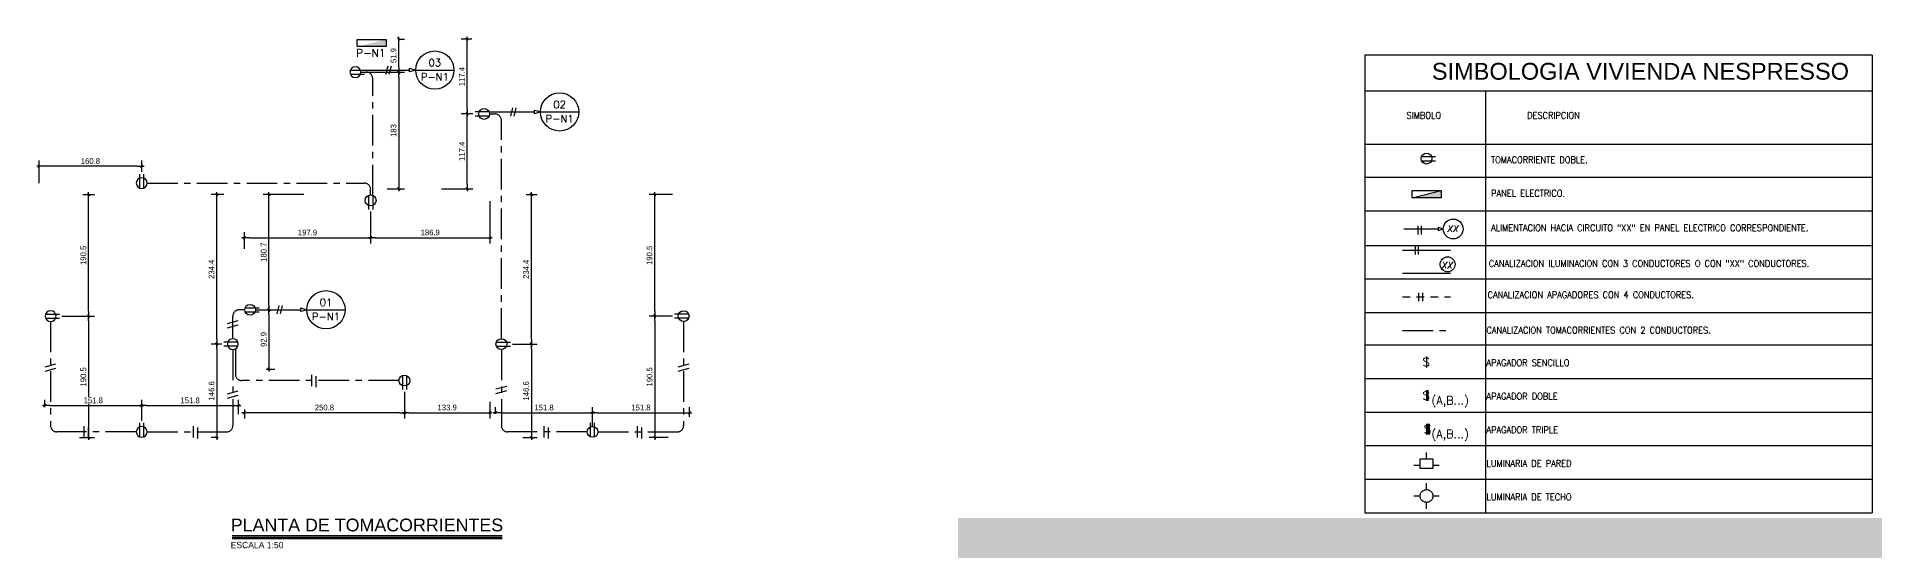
# Model space of a CAD drawing. Header units: millimetres. Extents: x 19439 to 19711, y 4351 to 4752.
# Drawn here: x 19463.71 to 19492.47, y 4514.15 to 4522.17 of the extents above; entities that cross this region are included whole.
import ezdxf
from ezdxf.enums import TextEntityAlignment as Align

# ---------------------------------------------------------------- set-up
doc = ezdxf.new("R2010")
doc.units = ezdxf.units.MM
doc.linetypes.add('ACAD_ISO02W100', pattern=[15, 12, -3])
doc.linetypes.add('ACAD_ISO04W100', pattern=[30, 24, -3, 0, -3])
for name, color, linetype in [('0 @ 0.5', 7, 'Continuous'), ('cotas', 1, 'Continuous'), ('cotas @ 0.02', 1, 'Continuous'), ('cotas @ 0.04', 1, 'Continuous'), ('cotas @ 0.05', 1, 'Continuous'), ('cotas @ 0.08', 1, 'Continuous'), ('cotas @ 0.1', 1, 'Continuous'), ('cotas @ 0.12', 1, 'Continuous'), ('cotas @ 0.125', 1, 'Continuous'), ('cotas @ 0.16', 1, 'Continuous'), ('cotas @ 0.2', 1, 'Continuous'), ('cotas @ 0.24', 1, 'Continuous'), ('cotas @ 0.25', 1, 'Continuous'), ('cotas @ 0.33', 1, 'Continuous'), ('cotas @ 0.48', 1, 'Continuous'), ('cotas @ 0.5', 1, 'Continuous'), ('cotas @ 0.64', 1, 'Continuous'), ('cotas @ 0.75', 1, 'Continuous'), ('cotas @ 0.96', 1, 'Continuous'), ('cotas @ 1', 1, 'Continuous'), ('cotas @ 1.2', 1, 'Continuous'), ('cotas @ 1.25', 1, 'Continuous'), ('cotas @ 1.5', 1, 'Continuous'), ('cotas @ 1.92', 1, 'Continuous'), ('cotas @ 10', 1, 'Continuous'), ('cotas @ 10.8', 1, 'Continuous'), ('cotas @ 100', 1, 'Continuous'), ('cotas @ 12', 1, 'Continuous'), ('cotas @ 15.36', 1, 'Continuous'), ('cotas @ 16', 1, 'Continuous'), ('cotas @ 2', 1, 'Continuous'), ('cotas @ 2.4', 1, 'Continuous'), ('cotas @ 2.5', 1, 'Continuous'), ('cotas @ 20', 1, 'Continuous'), ('cotas @ 200', 1, 'Continuous'), ('cotas @ 24', 1, 'Continuous'), ('cotas @ 3.6', 1, 'Continuous'), ('cotas @ 3.84', 1, 'Continuous'), ('cotas @ 30', 1, 'Continuous'), ('cotas @ 300', 1, 'Continuous'), ('cotas @ 36', 1, 'Continuous'), ('cotas @ 4', 1, 'Continuous'), ('cotas @ 4.8', 1, 'Continuous'), ('cotas @ 40', 1, 'Continuous'), ('cotas @ 400', 1, 'Continuous'), ('cotas @ 48', 1, 'Continuous'), ('cotas @ 5', 1, 'Continuous'), ('cotas @ 50', 1, 'Continuous'), ('cotas @ 500', 1, 'Continuous'), ('cotas @ 6', 1, 'Continuous'), ('cotas @ 7.2', 1, 'Continuous'), ('cotas @ 7.68', 1, 'Continuous'), ('cotas @ 8', 1, 'Continuous'), ('cotas @ 8.4', 1, 'Continuous'), ('cotas @ 9.6', 1, 'Continuous'), ('cotas @ 95.9969', 1, 'Continuous'), ('E-NOTE', 2, 'Continuous'), ('E-PANEL', 4, 'Continuous'), ('E-POWER', 4, 'Continuous'), ('E-POWER-CIRC', 3, 'ACAD_ISO04W100'), ('E-SWITCH', 1, 'ACAD_ISO02W100'), ('Simbols', 3, 'Continuous'), ('TEXTOS TITULOS @ 0.5', 3, 'Continuous')]:
    doc.layers.add(name, color=color, linetype=linetype)
doc.styles.add('century gothic', font='GOTHIC.TTF')
doc.styles.add('COTAS SMC', font='GOTHIC.TTF')
doc.styles.add('JACFER', font='romans.shx', dxfattribs={"oblique": 15})
doc.styles.add('LEGEND-400$0$PROJTEXT', font='swissl.ttf')
doc.styles.add('NOTAS', font='GOTHIC.TTF')
doc.styles.add('ROMAN-S', font='romans.shx', dxfattribs={"oblique": 15})
doc.styles.add('Romans', font='romans.shx', dxfattribs={"width": 0.9})
doc.styles.add('SMCtitulos', font='sanss___.ttf')
doc.dimstyles.new('ANOTATIVE 100 SMCONSTRUCCIONES', dxfattribs={"dimscale": 0, "dimtxt": 0.18, "dimasz": 0.15, "dimexe": 0.18, "dimexo": 0.09, "dimgap": 0.1, "dimtad": 1, "dimzin": 0, "dimdsep": 46, "dimtxsty": 'century gothic', "dimblk1": 'FLECHA1', "dimblk2": 'FLECHA1', "dimsah": 1, "dimcen": 0.18, "dimdle": 0.075, "dimclrd": 1, "dimclre": 1, "dimclrt": 2, "dimaunit": 1, "dimadec": 0, "dimazin": 0, "dimtfac": 0.75, "dimtix": 1, "dimtmove": 2, "dimatfit": 3, "dimfxl": 0.09, "dimtvp": 1.5, "dimtfill": 1, "dimtolj": 1, "dimtzin": 0, "dimarcsym": 0})
doc.dimstyles.new('ANOTATIVE CM SMCONSTRUCCIONES', dxfattribs={"dimscale": 0, "dimtxt": 0.18, "dimasz": 0.15, "dimexe": 0.18, "dimexo": 0.18, "dimgap": 0.07, "dimtad": 1, "dimdec": 1, "dimlfac": 100, "dimdsep": 46, "dimtxsty": 'century gothic', "dimblk1": 'FLECHA1', "dimblk2": 'FLECHA1', "dimsah": 1, "dimcen": 0.18, "dimdle": 0.075, "dimclrd": 1, "dimclre": 1, "dimclrt": 2, "dimaunit": 1, "dimadec": 0, "dimazin": 2, "dimtfac": 0.75, "dimtdec": 1, "dimtix": 1, "dimtmove": 2, "dimatfit": 3, "dimfxl": 0.09, "dimtvp": 1.5, "dimtfill": 1, "dimtolj": 1, "dimtzin": 0, "dimarcsym": 0})
doc.dimstyles.new('PIES SMCONSTRUCCIONES', dxfattribs={"dimscale": 0, "dimtxt": 0.18, "dimasz": 0.2, "dimexe": 0.18, "dimexo": 0, "dimgap": 0.1, "dimtad": 1, "dimdec": 0, "dimlfac": 39.370079, "dimzin": 0, "dimdsep": 46, "dimlunit": 4, "dimtxsty": 'COTAS SMC', "dimblk1": 'FLECHA1', "dimblk2": 'FLECHA1', "dimsah": 1, "dimcen": 0.2, "dimdle": 0.075, "dimclrd": 1, "dimclre": 1, "dimclrt": 2, "dimaunit": 1, "dimadec": 0, "dimazin": 0, "dimtfac": 0.75, "dimtdec": 0, "dimtix": 1, "dimtmove": 2, "dimatfit": 3, "dimfxl": 0.09, "dimtvp": 1.5, "dimtfill": 1, "dimtolj": 1, "dimtzin": 0, "dimarcsym": 0})
doc.dimstyles.new('PULGADAS SMCONSTRUCCIONES', dxfattribs={"dimscale": 0, "dimtxt": 0.18, "dimasz": 0.125, "dimexe": 0.18, "dimexo": 0, "dimgap": 0.1, "dimtad": 1, "dimdec": 0, "dimlfac": 39.370079, "dimzin": 0, "dimdsep": 46, "dimtxsty": 'COTAS SMC', "dimblk1": 'FLECHA1', "dimblk2": 'FLECHA1', "dimsah": 1, "dimcen": 0.18, "dimdle": 0.075, "dimclrd": 1, "dimclre": 1, "dimclrt": 2, "dimaunit": 1, "dimadec": 0, "dimazin": 0, "dimtfac": 0.75, "dimtdec": 0, "dimtix": 1, "dimtmove": 2, "dimatfit": 3, "dimfxl": 0.09, "dimtvp": 1.5, "dimtfill": 1, "dimtolj": 1, "dimtzin": 0, "dimarcsym": 0})

# ---------------------------------------------------------------- blocks, each defined once
blk = doc.blocks.new('*U406')
at = {"color": 2}
blk.add_line((0, 0.052), (8.462, 0.052), dxfattribs=at)
at = {"color": 250}
blk.add_line((0, 0), (8.462, 0), dxfattribs=at)
at = {"color": 7}
blk.add_line((0, -0.047), (8.462, -0.047), dxfattribs=at)
at = {"color": 0, "linetype": 'ByBlock', "lineweight": -2, "style": 'NOTAS'}
for tag, p in [('1TITLE', (0.027, 1.014)), ('2TITLE', (-0.043, 0.181))]:
    blk.add_attdef(tag, p, '', height=0.3, dxfattribs=at)
blk.add_attdef('SCALE', text='', height=0.18, dxfattribs=at).set_placement((-0.043, -0.148), align=Align.TOP_LEFT)
blk = doc.blocks.new('TOMACORRIENTE')
at = {"layer": 'E-POWER', "ltscale": 0.5}
for p, q in [((11.83, 15.92), (11.83, 16.243)), ((11.924, 15.92), (11.924, 16.243))]:
    blk.add_line(p, q, dxfattribs=at)
blk.add_circle((11.877, 16.036), 0.125, dxfattribs=at)
blk = doc.blocks.new('FLECHA1')
at = {"color": 4}
blk.add_line((-0.24618, -0.24808), (0.24808, 0.25), dxfattribs=at)
at = {"color": 1}
blk.add_line((-1, 0), (0.49616, 0), dxfattribs=at)
blk = doc.blocks.new('*D437')
at = {"color": 1, "lineweight": -2, "transparency": 16777216}
for p, q in [((19464.431, 4519.693), (19464.61, 4519.693)), ((19464.52, 4517.863), (19464.52, 4519.618)), ((19464.099, 4517.788), (19464.61, 4517.788))]:
    blk.add_line(p, q, dxfattribs=at)
at = {"layer": 'Defpoints', "color": 0, "transparency": 16777216}
for p in [(19464.341, 4519.693), (19464.52, 4519.693), (19464.009, 4517.788)]:
    blk.add_point(p, dxfattribs=at)
at = {"color": 1, "lineweight": -2, "transparency": 16777216, "xscale": 0.075, "yscale": 0.075, "zscale": 0.075}
for p, rotation in [((19464.52, 4519.693), 90), ((19464.52, 4517.788), 270)]:
    blk.add_blockref('FLECHA1', p, dxfattribs=dict(at, rotation=rotation))
at = {"color": 2, "transparency": 16777216, "insert": (19464.438, 4518.74), "char_height": 0.09, "attachment_point": 5, "rotation": 90, "style": 'century gothic', "bg_fill": 3, "box_fill_scale": 1.1, "bg_fill_color": 256, "bg_fill_true_color": 13158600, "bg_fill_transparency": 0}
blk.add_mtext('\\A1;190.5', dxfattribs=at)
blk = doc.blocks.new('*D438')
at = {"color": 1, "lineweight": -2, "transparency": 16777216}
for p, q in [((19464.099, 4517.788), (19464.61, 4517.788)), ((19464.52, 4517.713), (19464.52, 4515.958)), ((19464.375, 4515.883), (19464.61, 4515.883))]:
    blk.add_line(p, q, dxfattribs=at)
at = {"layer": 'Defpoints', "color": 0, "transparency": 16777216}
for p in [(19464.009, 4517.788), (19464.285, 4515.883), (19464.52, 4515.883)]:
    blk.add_point(p, dxfattribs=at)
at = {"color": 1, "lineweight": -2, "transparency": 16777216, "xscale": 0.075, "yscale": 0.075, "zscale": 0.075}
for p, rotation in [((19464.52, 4517.788), 90), ((19464.52, 4515.883), 270)]:
    blk.add_blockref('FLECHA1', p, dxfattribs=dict(at, rotation=rotation))
at = {"color": 2, "transparency": 16777216, "insert": (19464.438, 4516.835), "char_height": 0.09, "attachment_point": 5, "rotation": 90, "style": 'century gothic', "bg_fill": 3, "box_fill_scale": 1.1, "bg_fill_color": 256, "bg_fill_true_color": 13158600, "bg_fill_transparency": 0}
blk.add_mtext('\\A1;190.5', dxfattribs=at)
blk = doc.blocks.new('*D439')
at = {"color": 1, "lineweight": -2, "transparency": 16777216}
for p, q in [((19463.834, 4516.362), (19463.834, 4516.475)), ((19463.909, 4516.385), (19465.277, 4516.385)), ((19465.352, 4516.148), (19465.352, 4516.475))]:
    blk.add_line(p, q, dxfattribs=at)
at = {"layer": 'Defpoints', "color": 0, "transparency": 16777216}
for p in [(19463.834, 4516.272), (19465.352, 4516.385), (19465.352, 4516.058)]:
    blk.add_point(p, dxfattribs=at)
at = {"color": 1, "lineweight": -2, "transparency": 16777216, "xscale": 0.075, "yscale": 0.075, "zscale": 0.075, "rotation": 180}
blk.add_blockref('FLECHA1', (19463.834, 4516.385), dxfattribs=at)
at = {"color": 1, "lineweight": -2, "transparency": 16777216, "xscale": 0.075, "yscale": 0.075, "zscale": 0.075}
blk.add_blockref('FLECHA1', (19465.352, 4516.385), dxfattribs=at)
at = {"color": 2, "transparency": 16777216, "insert": (19464.593, 4516.467), "char_height": 0.09, "attachment_point": 5, "style": 'century gothic', "bg_fill": 3, "box_fill_scale": 1.1, "bg_fill_color": 256, "bg_fill_true_color": 13158600, "bg_fill_transparency": 0}
blk.add_mtext('\\A1;151.8', dxfattribs=at)
blk = doc.blocks.new('*D440')
at = {"color": 1, "lineweight": -2, "transparency": 16777216}
for p, q in [((19465.352, 4516.148), (19465.352, 4516.475)), ((19465.427, 4516.385), (19466.795, 4516.385)), ((19466.87, 4516.252), (19466.87, 4516.475))]:
    blk.add_line(p, q, dxfattribs=at)
at = {"layer": 'Defpoints', "color": 0, "transparency": 16777216}
for p in [(19466.87, 4516.385), (19465.352, 4516.058), (19466.87, 4516.162)]:
    blk.add_point(p, dxfattribs=at)
at = {"color": 1, "lineweight": -2, "transparency": 16777216, "xscale": 0.075, "yscale": 0.075, "zscale": 0.075, "rotation": 180}
blk.add_blockref('FLECHA1', (19465.352, 4516.385), dxfattribs=at)
at = {"color": 1, "lineweight": -2, "transparency": 16777216, "xscale": 0.075, "yscale": 0.075, "zscale": 0.075}
blk.add_blockref('FLECHA1', (19466.87, 4516.385), dxfattribs=at)
at = {"color": 2, "transparency": 16777216, "insert": (19466.111, 4516.467), "char_height": 0.09, "attachment_point": 5, "style": 'century gothic', "bg_fill": 3, "box_fill_scale": 1.1, "bg_fill_color": 256, "bg_fill_true_color": 13158600, "bg_fill_transparency": 0}
blk.add_mtext('\\A1;151.8', dxfattribs=at)
blk = doc.blocks.new('*D441')
at = {"color": 1, "lineweight": -2, "transparency": 16777216}
for p, q in [((19466.605, 4517.349), (19466.438, 4517.349)), ((19466.528, 4517.274), (19466.528, 4515.958)), ((19466.548, 4515.883), (19466.438, 4515.883))]:
    blk.add_line(p, q, dxfattribs=at)
at = {"layer": 'Defpoints', "color": 0, "transparency": 16777216}
for p in [(19466.695, 4517.349), (19466.528, 4515.883), (19466.638, 4515.883)]:
    blk.add_point(p, dxfattribs=at)
at = {"color": 1, "lineweight": -2, "transparency": 16777216, "xscale": 0.075, "yscale": 0.075, "zscale": 0.075}
for p, rotation in [((19466.528, 4517.349), 90), ((19466.528, 4515.883), 270)]:
    blk.add_blockref('FLECHA1', p, dxfattribs=dict(at, rotation=rotation))
at = {"color": 2, "transparency": 16777216, "insert": (19466.446, 4516.616), "char_height": 0.09, "attachment_point": 5, "rotation": 90, "style": 'century gothic', "bg_fill": 3, "box_fill_scale": 1.1, "bg_fill_color": 256, "bg_fill_true_color": 13158600, "bg_fill_transparency": 0}
blk.add_mtext('\\A1;146.6', dxfattribs=at)
blk = doc.blocks.new('*D442')
at = {"color": 1, "lineweight": -2, "transparency": 16777216}
for p, q in [((19466.641, 4519.693), (19466.438, 4519.693)), ((19466.528, 4517.424), (19466.528, 4519.618)), ((19466.605, 4517.349), (19466.438, 4517.349))]:
    blk.add_line(p, q, dxfattribs=at)
at = {"layer": 'Defpoints', "color": 0, "transparency": 16777216}
for p in [(19466.528, 4519.693), (19466.731, 4519.693), (19466.695, 4517.349)]:
    blk.add_point(p, dxfattribs=at)
at = {"color": 1, "lineweight": -2, "transparency": 16777216, "xscale": 0.075, "yscale": 0.075, "zscale": 0.075}
for p, rotation in [((19466.528, 4519.693), 90), ((19466.528, 4517.349), 270)]:
    blk.add_blockref('FLECHA1', p, dxfattribs=dict(at, rotation=rotation))
at = {"color": 2, "transparency": 16777216, "insert": (19466.446, 4518.521), "char_height": 0.09, "attachment_point": 5, "rotation": 90, "style": 'century gothic', "bg_fill": 3, "box_fill_scale": 1.1, "bg_fill_color": 256, "bg_fill_true_color": 13158600, "bg_fill_transparency": 0}
blk.add_mtext('\\A1;234.4', dxfattribs=at)
blk = doc.blocks.new('*D443')
at = {"color": 1, "lineweight": -2, "transparency": 16777216}
for p, q in [((19468.939, 4519.428), (19468.939, 4518.926)), ((19466.96, 4518.842), (19466.96, 4519.106)), ((19467.035, 4519.016), (19468.864, 4519.016))]:
    blk.add_line(p, q, dxfattribs=at)
at = {"layer": 'Defpoints', "color": 0, "transparency": 16777216}
for p in [(19468.939, 4519.518), (19468.939, 4519.016), (19466.96, 4518.752)]:
    blk.add_point(p, dxfattribs=at)
at = {"color": 1, "lineweight": -2, "transparency": 16777216, "xscale": 0.075, "yscale": 0.075, "zscale": 0.075, "rotation": 180}
blk.add_blockref('FLECHA1', (19466.96, 4519.016), dxfattribs=at)
at = {"color": 1, "lineweight": -2, "transparency": 16777216, "xscale": 0.075, "yscale": 0.075, "zscale": 0.075}
blk.add_blockref('FLECHA1', (19468.939, 4519.016), dxfattribs=at)
at = {"color": 2, "transparency": 16777216, "insert": (19467.949, 4519.098), "char_height": 0.09, "attachment_point": 5, "style": 'century gothic', "bg_fill": 3, "box_fill_scale": 1.1, "bg_fill_color": 256, "bg_fill_true_color": 13158600, "bg_fill_transparency": 0}
blk.add_mtext('\\A1;197.9', dxfattribs=at)
blk = doc.blocks.new('*D444')
at = {"color": 1, "lineweight": -2, "transparency": 16777216}
for p, q in [((19468.939, 4519.428), (19468.939, 4518.926)), ((19470.807, 4519.589), (19470.807, 4518.926)), ((19469.014, 4519.016), (19470.732, 4519.016))]:
    blk.add_line(p, q, dxfattribs=at)
at = {"layer": 'Defpoints', "color": 0, "transparency": 16777216}
for p in [(19470.807, 4519.679), (19468.939, 4519.518), (19470.807, 4519.016)]:
    blk.add_point(p, dxfattribs=at)
at = {"color": 1, "lineweight": -2, "transparency": 16777216, "xscale": 0.075, "yscale": 0.075, "zscale": 0.075, "rotation": 180}
blk.add_blockref('FLECHA1', (19468.939, 4519.016), dxfattribs=at)
at = {"color": 1, "lineweight": -2, "transparency": 16777216, "xscale": 0.075, "yscale": 0.075, "zscale": 0.075}
blk.add_blockref('FLECHA1', (19470.807, 4519.016), dxfattribs=at)
at = {"color": 2, "transparency": 16777216, "insert": (19469.873, 4519.098), "char_height": 0.09, "attachment_point": 5, "style": 'century gothic', "bg_fill": 3, "box_fill_scale": 1.1, "bg_fill_color": 256, "bg_fill_true_color": 13158600, "bg_fill_transparency": 0}
blk.add_mtext('\\A1;186.9', dxfattribs=at)
blk = doc.blocks.new('*D445')
at = {"color": 1, "lineweight": -2, "transparency": 16777216}
for p, q in [((19469.468, 4516.603), (19469.468, 4516.182)), ((19466.96, 4516.323), (19466.96, 4516.182)), ((19469.393, 4516.272), (19467.035, 4516.272))]:
    blk.add_line(p, q, dxfattribs=at)
at = {"layer": 'Defpoints', "color": 0, "transparency": 16777216}
for p in [(19469.468, 4516.693), (19466.96, 4516.413), (19466.96, 4516.272)]:
    blk.add_point(p, dxfattribs=at)
at = {"color": 1, "lineweight": -2, "transparency": 16777216, "xscale": 0.075, "yscale": 0.075, "zscale": 0.075, "rotation": 180}
blk.add_blockref('FLECHA1', (19466.96, 4516.272), dxfattribs=at)
at = {"color": 1, "lineweight": -2, "transparency": 16777216, "xscale": 0.075, "yscale": 0.075, "zscale": 0.075}
blk.add_blockref('FLECHA1', (19469.468, 4516.272), dxfattribs=at)
at = {"color": 2, "transparency": 16777216, "insert": (19468.214, 4516.354), "char_height": 0.09, "attachment_point": 5, "style": 'century gothic', "bg_fill": 3, "box_fill_scale": 1.1, "bg_fill_color": 256, "bg_fill_true_color": 13158600, "bg_fill_transparency": 0}
blk.add_mtext('\\A1;250.8', dxfattribs=at)
blk = doc.blocks.new('*D446')
at = {"color": 1, "lineweight": -2, "transparency": 16777216}
for p, q in [((19469.468, 4516.603), (19469.468, 4516.182)), ((19469.543, 4516.272), (19470.732, 4516.272)), ((19470.807, 4516.443), (19470.807, 4516.182))]:
    blk.add_line(p, q, dxfattribs=at)
at = {"layer": 'Defpoints', "color": 0, "transparency": 16777216}
for p in [(19469.468, 4516.693), (19470.807, 4516.533), (19470.807, 4516.272)]:
    blk.add_point(p, dxfattribs=at)
at = {"color": 1, "lineweight": -2, "transparency": 16777216, "xscale": 0.075, "yscale": 0.075, "zscale": 0.075, "rotation": 180}
blk.add_blockref('FLECHA1', (19469.468, 4516.272), dxfattribs=at)
at = {"color": 1, "lineweight": -2, "transparency": 16777216, "xscale": 0.075, "yscale": 0.075, "zscale": 0.075}
blk.add_blockref('FLECHA1', (19470.807, 4516.272), dxfattribs=at)
at = {"color": 2, "transparency": 16777216, "insert": (19470.138, 4516.354), "char_height": 0.09, "attachment_point": 5, "style": 'century gothic', "bg_fill": 3, "box_fill_scale": 1.1, "bg_fill_color": 256, "bg_fill_true_color": 13158600, "bg_fill_transparency": 0}
blk.add_mtext('\\A1;133.9', dxfattribs=at)
blk = doc.blocks.new('*D447')
at = {"color": 1, "lineweight": -2, "transparency": 16777216}
for p, q in [((19470.897, 4516.253), (19470.897, 4516.362)), ((19470.972, 4516.272), (19472.341, 4516.272)), ((19472.416, 4516.063), (19472.416, 4516.362))]:
    blk.add_line(p, q, dxfattribs=at)
at = {"layer": 'Defpoints', "color": 0, "transparency": 16777216}
for p in [(19472.416, 4516.272), (19470.897, 4516.163), (19472.416, 4515.973)]:
    blk.add_point(p, dxfattribs=at)
at = {"color": 1, "lineweight": -2, "transparency": 16777216, "xscale": 0.075, "yscale": 0.075, "zscale": 0.075, "rotation": 180}
blk.add_blockref('FLECHA1', (19470.897, 4516.272), dxfattribs=at)
at = {"color": 1, "lineweight": -2, "transparency": 16777216, "xscale": 0.075, "yscale": 0.075, "zscale": 0.075}
blk.add_blockref('FLECHA1', (19472.416, 4516.272), dxfattribs=at)
at = {"color": 2, "transparency": 16777216, "insert": (19471.656, 4516.354), "char_height": 0.09, "attachment_point": 5, "style": 'century gothic', "bg_fill": 3, "box_fill_scale": 1.1, "bg_fill_color": 256, "bg_fill_true_color": 13158600, "bg_fill_transparency": 0}
blk.add_mtext('\\A1;151.8', dxfattribs=at)
blk = doc.blocks.new('*D448')
at = {"color": 1, "lineweight": -2, "transparency": 16777216}
for p, q in [((19472.416, 4516.063), (19472.416, 4516.362)), ((19472.491, 4516.272), (19473.859, 4516.272)), ((19473.934, 4516.206), (19473.934, 4516.362))]:
    blk.add_line(p, q, dxfattribs=at)
at = {"layer": 'Defpoints', "color": 0, "transparency": 16777216}
for p in [(19473.934, 4516.272), (19472.416, 4515.973), (19473.934, 4516.116)]:
    blk.add_point(p, dxfattribs=at)
at = {"color": 1, "lineweight": -2, "transparency": 16777216, "xscale": 0.075, "yscale": 0.075, "zscale": 0.075, "rotation": 180}
blk.add_blockref('FLECHA1', (19472.416, 4516.272), dxfattribs=at)
at = {"color": 1, "lineweight": -2, "transparency": 16777216, "xscale": 0.075, "yscale": 0.075, "zscale": 0.075}
blk.add_blockref('FLECHA1', (19473.934, 4516.272), dxfattribs=at)
at = {"color": 2, "transparency": 16777216, "insert": (19473.175, 4516.354), "char_height": 0.09, "attachment_point": 5, "style": 'century gothic', "bg_fill": 3, "box_fill_scale": 1.1, "bg_fill_color": 256, "bg_fill_true_color": 13158600, "bg_fill_transparency": 0}
blk.add_mtext('\\A1;151.8', dxfattribs=at)
blk = doc.blocks.new('*D449')
at = {"color": 1, "lineweight": -2, "transparency": 16777216}
for p, q in [((19471.162, 4517.349), (19471.547, 4517.349)), ((19471.457, 4517.274), (19471.457, 4515.958)), ((19471.326, 4515.883), (19471.547, 4515.883))]:
    blk.add_line(p, q, dxfattribs=at)
at = {"layer": 'Defpoints', "color": 0, "transparency": 16777216}
for p in [(19471.072, 4517.349), (19471.236, 4515.883), (19471.457, 4515.883)]:
    blk.add_point(p, dxfattribs=at)
at = {"color": 1, "lineweight": -2, "transparency": 16777216, "xscale": 0.075, "yscale": 0.075, "zscale": 0.075}
for p, rotation in [((19471.457, 4517.349), 90), ((19471.457, 4515.883), 270)]:
    blk.add_blockref('FLECHA1', p, dxfattribs=dict(at, rotation=rotation))
at = {"color": 2, "transparency": 16777216, "insert": (19471.374, 4516.616), "char_height": 0.09, "attachment_point": 5, "rotation": 90, "style": 'century gothic', "bg_fill": 3, "box_fill_scale": 1.1, "bg_fill_color": 256, "bg_fill_true_color": 13158600, "bg_fill_transparency": 0}
blk.add_mtext('\\A1;146.6', dxfattribs=at)
blk = doc.blocks.new('*D450')
at = {"color": 1, "lineweight": -2, "transparency": 16777216}
for p, q in [((19471.376, 4519.693), (19471.547, 4519.693)), ((19471.457, 4517.424), (19471.457, 4519.618)), ((19471.162, 4517.349), (19471.547, 4517.349))]:
    blk.add_line(p, q, dxfattribs=at)
at = {"layer": 'Defpoints', "color": 0, "transparency": 16777216}
for p in [(19471.286, 4519.693), (19471.457, 4519.693), (19471.072, 4517.349)]:
    blk.add_point(p, dxfattribs=at)
at = {"color": 1, "lineweight": -2, "transparency": 16777216, "xscale": 0.075, "yscale": 0.075, "zscale": 0.075}
for p, rotation in [((19471.457, 4519.693), 90), ((19471.457, 4517.349), 270)]:
    blk.add_blockref('FLECHA1', p, dxfattribs=dict(at, rotation=rotation))
at = {"color": 2, "transparency": 16777216, "insert": (19471.374, 4518.521), "char_height": 0.09, "attachment_point": 5, "rotation": 90, "style": 'century gothic', "bg_fill": 3, "box_fill_scale": 1.1, "bg_fill_color": 256, "bg_fill_true_color": 13158600, "bg_fill_transparency": 0}
blk.add_mtext('\\A1;234.4', dxfattribs=at)
blk = doc.blocks.new('*D451')
at = {"color": 1, "lineweight": -2, "transparency": 16777216}
for p, q in [((19473.669, 4519.693), (19473.301, 4519.693)), ((19473.391, 4517.863), (19473.391, 4519.618)), ((19473.669, 4517.788), (19473.301, 4517.788))]:
    blk.add_line(p, q, dxfattribs=at)
at = {"layer": 'Defpoints', "color": 0, "transparency": 16777216}
for p in [(19473.391, 4519.693), (19473.759, 4519.693), (19473.759, 4517.788)]:
    blk.add_point(p, dxfattribs=at)
at = {"color": 1, "lineweight": -2, "transparency": 16777216, "xscale": 0.075, "yscale": 0.075, "zscale": 0.075}
for p, rotation in [((19473.391, 4519.693), 90), ((19473.391, 4517.788), 270)]:
    blk.add_blockref('FLECHA1', p, dxfattribs=dict(at, rotation=rotation))
at = {"color": 2, "transparency": 16777216, "insert": (19473.309, 4518.74), "char_height": 0.09, "attachment_point": 5, "rotation": 90, "style": 'century gothic', "bg_fill": 3, "box_fill_scale": 1.1, "bg_fill_color": 256, "bg_fill_true_color": 13158600, "bg_fill_transparency": 0}
blk.add_mtext('\\A1;190.5', dxfattribs=at)
blk = doc.blocks.new('*D452')
at = {"color": 1, "lineweight": -2, "transparency": 16777216}
for p, q in [((19473.669, 4517.788), (19473.301, 4517.788)), ((19473.391, 4517.713), (19473.391, 4515.958)), ((19473.603, 4515.883), (19473.301, 4515.883))]:
    blk.add_line(p, q, dxfattribs=at)
at = {"layer": 'Defpoints', "color": 0, "transparency": 16777216}
for p in [(19473.759, 4517.788), (19473.391, 4515.883), (19473.693, 4515.883)]:
    blk.add_point(p, dxfattribs=at)
at = {"color": 1, "lineweight": -2, "transparency": 16777216, "xscale": 0.075, "yscale": 0.075, "zscale": 0.075}
for p, rotation in [((19473.391, 4517.788), 90), ((19473.391, 4515.883), 270)]:
    blk.add_blockref('FLECHA1', p, dxfattribs=dict(at, rotation=rotation))
at = {"color": 2, "transparency": 16777216, "insert": (19473.309, 4516.835), "char_height": 0.09, "attachment_point": 5, "rotation": 90, "style": 'century gothic', "bg_fill": 3, "box_fill_scale": 1.1, "bg_fill_color": 256, "bg_fill_true_color": 13158600, "bg_fill_transparency": 0}
blk.add_mtext('\\A1;190.5', dxfattribs=at)
blk = doc.blocks.new('*D453')
at = {"color": 1, "lineweight": -2, "transparency": 16777216}
for p, q in [((19463.744, 4519.873), (19463.744, 4520.226)), ((19465.277, 4520.136), (19463.819, 4520.136)), ((19465.352, 4520.048), (19465.352, 4520.226))]:
    blk.add_line(p, q, dxfattribs=at)
at = {"layer": 'Defpoints', "color": 0, "transparency": 16777216}
for p in [(19463.744, 4520.136), (19463.744, 4519.783), (19465.352, 4519.958)]:
    blk.add_point(p, dxfattribs=at)
at = {"color": 1, "lineweight": -2, "transparency": 16777216, "xscale": 0.075, "yscale": 0.075, "zscale": 0.075, "rotation": 180}
blk.add_blockref('FLECHA1', (19463.744, 4520.136), dxfattribs=at)
at = {"color": 1, "lineweight": -2, "transparency": 16777216, "xscale": 0.075, "yscale": 0.075, "zscale": 0.075}
blk.add_blockref('FLECHA1', (19465.352, 4520.136), dxfattribs=at)
at = {"color": 2, "transparency": 16777216, "insert": (19464.548, 4520.218), "char_height": 0.09, "attachment_point": 5, "style": 'century gothic', "bg_fill": 3, "box_fill_scale": 1.1, "bg_fill_color": 256, "bg_fill_true_color": 13158600, "bg_fill_transparency": 0}
blk.add_mtext('\\A1;160.8', dxfattribs=at)
blk = doc.blocks.new('*D454')
at = {"color": 1, "lineweight": -2, "transparency": 16777216}
for p, q in [((19470.525, 4522.131), (19470.359, 4522.131)), ((19470.449, 4521.032), (19470.449, 4522.056)), ((19470.542, 4520.957), (19470.359, 4520.957))]:
    blk.add_line(p, q, dxfattribs=at)
at = {"layer": 'Defpoints', "color": 0, "transparency": 16777216}
for p in [(19470.449, 4522.131), (19470.615, 4522.131), (19470.632, 4520.957)]:
    blk.add_point(p, dxfattribs=at)
at = {"color": 1, "lineweight": -2, "transparency": 16777216, "xscale": 0.075, "yscale": 0.075, "zscale": 0.075}
for p, rotation in [((19470.449, 4522.131), 90), ((19470.449, 4520.957), 270)]:
    blk.add_blockref('FLECHA1', p, dxfattribs=dict(at, rotation=rotation))
at = {"color": 2, "transparency": 16777216, "insert": (19470.367, 4521.544), "char_height": 0.09, "attachment_point": 5, "rotation": 90, "style": 'century gothic', "bg_fill": 3, "box_fill_scale": 1.1, "bg_fill_color": 256, "bg_fill_true_color": 13158600, "bg_fill_transparency": 0}
blk.add_mtext('\\A1;117.4', dxfattribs=at)
blk = doc.blocks.new('*D455')
at = {"color": 1, "lineweight": -2, "transparency": 16777216}
for p, q in [((19470.542, 4520.957), (19470.359, 4520.957)), ((19470.449, 4519.858), (19470.449, 4520.882)), ((19470.047, 4519.783), (19470.539, 4519.783))]:
    blk.add_line(p, q, dxfattribs=at)
at = {"layer": 'Defpoints', "color": 0, "transparency": 16777216}
for p in [(19470.449, 4520.957), (19470.632, 4520.957), (19469.957, 4519.783)]:
    blk.add_point(p, dxfattribs=at)
at = {"color": 1, "lineweight": -2, "transparency": 16777216, "xscale": 0.075, "yscale": 0.075, "zscale": 0.075}
for p, rotation in [((19470.449, 4520.957), 90), ((19470.449, 4519.783), 270)]:
    blk.add_blockref('FLECHA1', p, dxfattribs=dict(at, rotation=rotation))
at = {"color": 2, "transparency": 16777216, "insert": (19470.367, 4520.37), "char_height": 0.09, "attachment_point": 5, "rotation": 90, "style": 'century gothic', "bg_fill": 3, "box_fill_scale": 1.1, "bg_fill_color": 256, "bg_fill_true_color": 13158600, "bg_fill_transparency": 0}
blk.add_mtext('\\A1;117.4', dxfattribs=at)
blk = doc.blocks.new('*D456')
at = {"color": 1, "lineweight": -2, "transparency": 16777216}
for p, q in [((19468.79, 4521.612), (19469.471, 4521.612)), ((19469.381, 4521.537), (19469.381, 4519.858)), ((19469.2, 4519.783), (19469.471, 4519.783))]:
    blk.add_line(p, q, dxfattribs=at)
at = {"layer": 'Defpoints', "color": 0, "transparency": 16777216}
for p in [(19468.7, 4521.612), (19469.11, 4519.783), (19469.381, 4519.783)]:
    blk.add_point(p, dxfattribs=at)
at = {"color": 1, "lineweight": -2, "transparency": 16777216, "xscale": 0.075, "yscale": 0.075, "zscale": 0.075}
for p, rotation in [((19469.381, 4521.612), 90), ((19469.381, 4519.783), 270)]:
    blk.add_blockref('FLECHA1', p, dxfattribs=dict(at, rotation=rotation))
at = {"color": 2, "transparency": 16777216, "insert": (19469.298, 4520.697), "char_height": 0.09, "attachment_point": 5, "rotation": 90, "style": 'century gothic', "bg_fill": 3, "box_fill_scale": 1.1, "bg_fill_color": 256, "bg_fill_true_color": 13158600, "bg_fill_transparency": 0}
blk.add_mtext('\\A1;183', dxfattribs=at)
blk = doc.blocks.new('*D457')
at = {"color": 1, "lineweight": -2, "transparency": 16777216}
for p, q in [((19469.378, 4522.131), (19469.471, 4522.131)), ((19469.381, 4521.687), (19469.381, 4522.056)), ((19469.422, 4521.612), (19469.471, 4521.612))]:
    blk.add_line(p, q, dxfattribs=at)
at = {"color": 1, "lineweight": -2, "transparency": 16777216, "xscale": 0.075, "yscale": 0.075, "zscale": 0.075}
for p, rotation in [((19469.381, 4522.131), 90), ((19469.381, 4521.612), 270)]:
    blk.add_blockref('FLECHA1', p, dxfattribs=dict(at, rotation=rotation))
at = {"color": 2, "transparency": 16777216, "insert": (19469.298, 4521.872), "char_height": 0.09, "attachment_point": 5, "rotation": 90, "style": 'century gothic', "bg_fill": 3, "box_fill_scale": 1.1, "bg_fill_color": 256, "bg_fill_true_color": 13158600, "bg_fill_transparency": 0}
blk.add_mtext('\\A1;51.9', dxfattribs=at)
at = {"layer": 'Defpoints', "color": 0, "transparency": 16777216}
for p in [(19469.288, 4522.131), (19469.381, 4522.131), (19469.332, 4521.612)]:
    blk.add_point(p, dxfattribs=at)
blk = doc.blocks.new('*D458')
at = {"color": 1, "lineweight": -2, "transparency": 16777216}
for p, q in [((19467.14, 4517.886), (19467.436, 4517.886)), ((19467.346, 4517.811), (19467.346, 4517.033)), ((19467.301, 4516.958), (19467.436, 4516.958))]:
    blk.add_line(p, q, dxfattribs=at)
at = {"layer": 'Defpoints', "color": 0, "transparency": 16777216}
for p in [(19467.05, 4517.886), (19467.211, 4516.958), (19467.346, 4516.958)]:
    blk.add_point(p, dxfattribs=at)
at = {"color": 1, "lineweight": -2, "transparency": 16777216, "xscale": 0.075, "yscale": 0.075, "zscale": 0.075}
for p, rotation in [((19467.346, 4517.886), 90), ((19467.346, 4516.958), 270)]:
    blk.add_blockref('FLECHA1', p, dxfattribs=dict(at, rotation=rotation))
at = {"color": 2, "transparency": 16777216, "insert": (19467.263, 4517.422), "char_height": 0.09, "attachment_point": 5, "rotation": 90, "style": 'century gothic', "bg_fill": 3, "box_fill_scale": 1.1, "bg_fill_color": 256, "bg_fill_true_color": 13158600, "bg_fill_transparency": 0}
blk.add_mtext('\\A1;92.9', dxfattribs=at)
blk = doc.blocks.new('*D459')
at = {"color": 1, "lineweight": -2, "transparency": 16777216}
for p, q in [((19467.892, 4519.693), (19467.256, 4519.693)), ((19467.346, 4517.961), (19467.346, 4519.618)), ((19467.14, 4517.886), (19467.436, 4517.886))]:
    blk.add_line(p, q, dxfattribs=at)
at = {"layer": 'Defpoints', "color": 0, "transparency": 16777216}
for p in [(19467.346, 4519.693), (19467.982, 4519.693), (19467.05, 4517.886)]:
    blk.add_point(p, dxfattribs=at)
at = {"color": 1, "lineweight": -2, "transparency": 16777216, "xscale": 0.075, "yscale": 0.075, "zscale": 0.075}
for p, rotation in [((19467.346, 4519.693), 90), ((19467.346, 4517.886), 270)]:
    blk.add_blockref('FLECHA1', p, dxfattribs=dict(at, rotation=rotation))
at = {"color": 2, "transparency": 16777216, "insert": (19467.263, 4518.789), "char_height": 0.09, "attachment_point": 5, "rotation": 90, "style": 'century gothic', "bg_fill": 3, "box_fill_scale": 1.1, "bg_fill_color": 256, "bg_fill_true_color": 13158600, "bg_fill_transparency": 0}
blk.add_mtext('\\A1;180.7', dxfattribs=at)
blk = doc.blocks.new('tr')
at = {"layer": 'E-SWITCH'}
for p, q in [((19450.177, 4518.695), (19450.177, 4518.525)), ((19450.197, 4518.695), (19450.197, 4518.525))]:
    blk.add_line(p, q, dxfattribs=at)
at = {"layer": 'E-SWITCH', "ltscale": 0.5, "style": 'JACFER'}
blk.add_text('S', height=0.133, dxfattribs=at).set_placement((19450.114, 4518.543))
blk = doc.blocks.new('E-SWITCH')
at = {"layer": 'E-SWITCH'}
blk.add_line((-3.696, -0.2), (-3.696, -0.37), dxfattribs=at)
at = {"layer": 'E-SWITCH', "ltscale": 0.5, "style": 'JACFER'}
blk.add_text('S', height=0.133, dxfattribs=at).set_placement((-3.758, -0.351))
blk = doc.blocks.new('LUM2')
at = {"layer": 'E-SWITCH', "color": 3}
for p, q in [((-0.2, -0.05), (-0.1, -0.05)), ((0, -0.15), (0, -0.25)), ((0.1, -0.05), (0.2, -0.05))]:
    blk.add_line(p, q, dxfattribs=at)
blk.add_lwpolyline([(-0.1, -0.15), (0.1, -0.15), (0.1, 0), (-0.1, 0)], close=True, dxfattribs=at)
blk = doc.blocks.new('LUM1')
at = {"layer": 'E-SWITCH', "color": 3}
for p, q in [((-0.2, 0), (-0.1, 0)), ((0, 0.1), (0, 0.2)), ((0.1, 0), (0.2, 0)), ((0, -0.2), (0, -0.1))]:
    blk.add_line(p, q, dxfattribs=at)
blk.add_circle((0, 0), 0.1, dxfattribs=at)
blk = doc.blocks.new('*D466')
at = {"layer": 'cotas', "color": 1, "lineweight": -2, "transparency": 16777216}
for p, q in [((19615.939, 4550.845), (19614.236, 4550.845)), ((19614.326, 4548.505), (19614.326, 4550.77)), ((19615.489, 4548.43), (19614.236, 4548.43))]:
    blk.add_line(p, q, dxfattribs=at)
at = {"layer": 'Defpoints', "color": 0, "transparency": 16777216}
for p in [(19614.326, 4550.845), (19615.984, 4550.845), (19615.534, 4548.43)]:
    blk.add_point(p, dxfattribs=at)
at = {"layer": 'cotas', "color": 1, "lineweight": -2, "transparency": 16777216, "xscale": 0.075, "yscale": 0.075, "zscale": 0.075}
for p, rotation in [((19614.326, 4550.845), 90), ((19614.326, 4548.43), 270)]:
    blk.add_blockref('FLECHA1', p, dxfattribs=dict(at, rotation=rotation))
at = {"layer": 'cotas', "color": 2, "transparency": 16777216, "insert": (19614.229, 4549.637), "char_height": 0.09, "attachment_point": 5, "rotation": 90, "style": 'century gothic', "bg_fill": 3, "box_fill_scale": 1.1, "bg_fill_color": 256, "bg_fill_true_color": 13158600, "bg_fill_transparency": 0}
blk.add_mtext('\\A1;2.42', dxfattribs=at)
blk = doc.blocks.new('*D467')
at = {"layer": 'cotas', "color": 1, "lineweight": -2, "transparency": 16777216}
for p, q in [((19614.326, 4625.845), (19614.326, 4700.845)), ((19570.984, 4550.845), (19524.326, 4550.845)), ((19614.326, 4548.43), (19614.326, 4550.845)), ((19570.534, 4548.43), (19524.326, 4548.43)), ((19614.326, 4473.43), (19614.326, 4398.43))]:
    blk.add_line(p, q, dxfattribs=at)
at = {"layer": 'Defpoints', "color": 0, "transparency": 16777216}
for p in [(19614.326, 4550.845), (19615.984, 4550.845), (19615.534, 4548.43)]:
    blk.add_point(p, dxfattribs=at)
at = {"layer": 'cotas', "color": 1, "lineweight": -2, "transparency": 16777216, "xscale": 75, "yscale": 75, "zscale": 75}
for p, rotation in [((19614.326, 4550.845), 270), ((19614.326, 4548.43), 90)]:
    blk.add_blockref('FLECHA1', p, dxfattribs=dict(at, rotation=rotation))
at = {"layer": 'cotas', "color": 2, "transparency": 16777216, "insert": (19517.338, 4549.637), "char_height": 90, "attachment_point": 5, "rotation": 90, "style": 'century gothic', "bg_fill": 3, "box_fill_scale": 1.1, "bg_fill_color": 256, "bg_fill_true_color": 13158600, "bg_fill_transparency": 0}
blk.add_mtext('\\A1;2.42', dxfattribs=at)
blk = doc.blocks.new('*D468')
at = {"layer": 'cotas', "color": 1, "lineweight": -2, "transparency": 16777216}
for p, q in [((19615.979, 4550.845), (19614.317, 4550.845)), ((19614.326, 4548.437), (19614.326, 4550.837)), ((19615.529, 4548.43), (19614.317, 4548.43))]:
    blk.add_line(p, q, dxfattribs=at)
at = {"layer": 'Defpoints', "color": 0, "transparency": 16777216}
for p in [(19614.326, 4550.845), (19615.984, 4550.845), (19615.534, 4548.43)]:
    blk.add_point(p, dxfattribs=at)
at = {"layer": 'cotas', "color": 1, "lineweight": -2, "transparency": 16777216, "xscale": 0.0075, "yscale": 0.0075, "zscale": 0.0075}
for p, rotation in [((19614.326, 4550.845), 90), ((19614.326, 4548.43), 270)]:
    blk.add_blockref('FLECHA1', p, dxfattribs=dict(at, rotation=rotation))
at = {"layer": 'cotas', "color": 2, "transparency": 16777216, "insert": (19614.316, 4549.637), "char_height": 0.009, "attachment_point": 5, "rotation": 90, "style": 'century gothic', "bg_fill": 3, "box_fill_scale": 1.1, "bg_fill_color": 256, "bg_fill_true_color": 13158600, "bg_fill_transparency": 0}
blk.add_mtext('\\A1;2.42', dxfattribs=at)
blk = doc.blocks.new('*D469')
at = {"layer": 'cotas', "color": 1, "lineweight": -2, "transparency": 16777216}
for p, q in [((19615.804, 4550.845), (19613.966, 4550.845)), ((19614.326, 4548.73), (19614.326, 4550.545)), ((19615.354, 4548.43), (19613.966, 4548.43))]:
    blk.add_line(p, q, dxfattribs=at)
at = {"layer": 'Defpoints', "color": 0, "transparency": 16777216}
for p in [(19614.326, 4550.845), (19615.984, 4550.845), (19615.534, 4548.43)]:
    blk.add_point(p, dxfattribs=at)
at = {"layer": 'cotas', "color": 1, "lineweight": -2, "transparency": 16777216, "xscale": 0.3, "yscale": 0.3, "zscale": 0.3}
for p, rotation in [((19614.326, 4550.845), 90), ((19614.326, 4548.43), 270)]:
    blk.add_blockref('FLECHA1', p, dxfattribs=dict(at, rotation=rotation))
at = {"layer": 'cotas', "color": 2, "transparency": 16777216, "insert": (19613.938, 4549.637), "char_height": 0.36, "attachment_point": 5, "rotation": 90, "style": 'century gothic', "bg_fill": 3, "box_fill_scale": 1.1, "bg_fill_color": 256, "bg_fill_true_color": 13158600, "bg_fill_transparency": 0}
blk.add_mtext('\\A1;2.42', dxfattribs=at)
blk = doc.blocks.new('*D470')
at = {"layer": 'cotas', "color": 1, "lineweight": -2, "transparency": 16777216}
for p, q in [((19614.326, 4558.045), (19614.326, 4565.245)), ((19611.664, 4550.845), (19605.686, 4550.845)), ((19614.326, 4548.43), (19614.326, 4550.845)), ((19611.214, 4548.43), (19605.686, 4548.43)), ((19614.326, 4541.23), (19614.326, 4534.03))]:
    blk.add_line(p, q, dxfattribs=at)
at = {"layer": 'Defpoints', "color": 0, "transparency": 16777216}
for p in [(19614.326, 4550.845), (19615.984, 4550.845), (19615.534, 4548.43)]:
    blk.add_point(p, dxfattribs=at)
at = {"layer": 'cotas', "color": 1, "lineweight": -2, "transparency": 16777216, "xscale": 7.200000000000012, "yscale": 7.200000000000012, "zscale": 7.200000000000012}
for p, rotation in [((19614.326, 4550.845), 270), ((19614.326, 4548.43), 90)]:
    blk.add_blockref('FLECHA1', p, dxfattribs=dict(at, rotation=rotation))
at = {"layer": 'cotas', "color": 2, "transparency": 16777216, "insert": (19605.015, 4549.637), "char_height": 8.64, "attachment_point": 5, "rotation": 90, "style": 'century gothic', "bg_fill": 3, "box_fill_scale": 1.1, "bg_fill_color": 256, "bg_fill_true_color": 13158600, "bg_fill_transparency": 0}
blk.add_mtext('\\A1;2.42', dxfattribs=at)
blk = doc.blocks.new('*D471')
at = {"layer": 'cotas', "color": 1, "lineweight": -2, "transparency": 16777216}
for p, q in [((19614.326, 4552.465), (19614.326, 4554.085)), ((19615.012, 4550.845), (19612.382, 4550.845)), ((19614.326, 4548.43), (19614.326, 4550.845)), ((19614.562, 4548.43), (19612.382, 4548.43)), ((19614.326, 4546.81), (19614.326, 4545.19))]:
    blk.add_line(p, q, dxfattribs=at)
at = {"layer": 'Defpoints', "color": 0, "transparency": 16777216}
for p in [(19614.326, 4550.845), (19615.984, 4550.845), (19615.534, 4548.43)]:
    blk.add_point(p, dxfattribs=at)
at = {"layer": 'cotas', "color": 1, "lineweight": -2, "transparency": 16777216, "xscale": 1.619992872031363, "yscale": 1.619992872031363, "zscale": 1.619992872031363}
for p, rotation in [((19614.326, 4550.845), 270), ((19614.326, 4548.43), 90)]:
    blk.add_blockref('FLECHA1', p, dxfattribs=dict(at, rotation=rotation))
at = {"layer": 'cotas', "color": 2, "transparency": 16777216, "insert": (19612.231, 4549.637), "char_height": 1.944, "attachment_point": 5, "rotation": 90, "style": 'century gothic', "bg_fill": 3, "box_fill_scale": 1.1, "bg_fill_color": 256, "bg_fill_true_color": 13158600, "bg_fill_transparency": 0}
blk.add_mtext('\\A1;2.42', dxfattribs=at)
blk = doc.blocks.new('*D472')
at = {"layer": 'cotas', "color": 1, "lineweight": -2, "transparency": 16777216}
for p, q in [((19614.326, 4552.285), (19614.326, 4553.725)), ((19615.12, 4550.845), (19612.598, 4550.845)), ((19614.326, 4548.43), (19614.326, 4550.845)), ((19614.67, 4548.43), (19612.598, 4548.43)), ((19614.326, 4546.99), (19614.326, 4545.55))]:
    blk.add_line(p, q, dxfattribs=at)
at = {"layer": 'Defpoints', "color": 0, "transparency": 16777216}
for p in [(19614.326, 4550.845), (19615.984, 4550.845), (19615.534, 4548.43)]:
    blk.add_point(p, dxfattribs=at)
at = {"layer": 'cotas', "color": 1, "lineweight": -2, "transparency": 16777216, "xscale": 1.439995392014745, "yscale": 1.439995392014745, "zscale": 1.439995392014745}
for p, rotation in [((19614.326, 4550.845), 270), ((19614.326, 4548.43), 90)]:
    blk.add_blockref('FLECHA1', p, dxfattribs=dict(at, rotation=rotation))
at = {"layer": 'cotas', "color": 2, "transparency": 16777216, "insert": (19612.464, 4549.637), "char_height": 1.728, "attachment_point": 5, "rotation": 90, "style": 'century gothic', "bg_fill": 3, "box_fill_scale": 1.1, "bg_fill_color": 256, "bg_fill_true_color": 13158600, "bg_fill_transparency": 0}
blk.add_mtext('\\A1;2.42', dxfattribs=at)
blk = doc.blocks.new('*D473')
at = {"layer": 'cotas', "color": 1, "lineweight": -2, "transparency": 16777216}
for p, q in [((19615.982, 4550.845), (19614.322, 4550.845)), ((19614.326, 4548.433), (19614.326, 4550.842)), ((19615.532, 4548.43), (19614.322, 4548.43))]:
    blk.add_line(p, q, dxfattribs=at)
at = {"layer": 'Defpoints', "color": 0, "transparency": 16777216}
for p in [(19614.326, 4550.845), (19615.984, 4550.845), (19615.534, 4548.43)]:
    blk.add_point(p, dxfattribs=at)
at = {"layer": 'cotas', "color": 1, "lineweight": -2, "transparency": 16777216, "xscale": 0.003, "yscale": 0.003, "zscale": 0.003}
for p, rotation in [((19614.326, 4550.845), 90), ((19614.326, 4548.43), 270)]:
    blk.add_blockref('FLECHA1', p, dxfattribs=dict(at, rotation=rotation))
at = {"layer": 'cotas', "color": 2, "transparency": 16777216, "insert": (19614.322, 4549.637), "char_height": 0.0036, "attachment_point": 5, "rotation": 90, "style": 'century gothic', "bg_fill": 3, "box_fill_scale": 1.1, "bg_fill_color": 256, "bg_fill_true_color": 13158600, "bg_fill_transparency": 0}
blk.add_mtext('\\A1;2.42', dxfattribs=at)
blk = doc.blocks.new('*D474')
at = {"layer": 'cotas', "color": 1, "lineweight": -2, "transparency": 16777216}
for p, q in [((19614.326, 4556.245), (19614.326, 4561.645)), ((19612.744, 4550.845), (19607.846, 4550.845)), ((19614.326, 4548.43), (19614.326, 4550.845)), ((19612.294, 4548.43), (19607.846, 4548.43)), ((19614.326, 4543.03), (19614.326, 4537.63))]:
    blk.add_line(p, q, dxfattribs=at)
at = {"layer": 'Defpoints', "color": 0, "transparency": 16777216}
for p in [(19614.326, 4550.845), (19615.984, 4550.845), (19615.534, 4548.43)]:
    blk.add_point(p, dxfattribs=at)
at = {"layer": 'cotas', "color": 1, "lineweight": -2, "transparency": 16777216, "xscale": 5.399999999999999, "yscale": 5.399999999999999, "zscale": 5.399999999999999}
for p, rotation in [((19614.326, 4550.845), 270), ((19614.326, 4548.43), 90)]:
    blk.add_blockref('FLECHA1', p, dxfattribs=dict(at, rotation=rotation))
at = {"layer": 'cotas', "color": 2, "transparency": 16777216, "insert": (19607.343, 4549.637), "char_height": 6.48, "attachment_point": 5, "rotation": 90, "style": 'century gothic', "bg_fill": 3, "box_fill_scale": 1.1, "bg_fill_color": 256, "bg_fill_true_color": 13158600, "bg_fill_transparency": 0}
blk.add_mtext('\\A1;2.42', dxfattribs=at)
blk = doc.blocks.new('*D475')
at = {"layer": 'cotas', "color": 1, "lineweight": -2, "transparency": 16777216}
for p, q in [((19615.975, 4550.845), (19614.308, 4550.845)), ((19614.326, 4548.445), (19614.326, 4550.83)), ((19615.525, 4548.43), (19614.308, 4548.43))]:
    blk.add_line(p, q, dxfattribs=at)
at = {"layer": 'Defpoints', "color": 0, "transparency": 16777216}
for p in [(19614.326, 4550.845), (19615.984, 4550.845), (19615.534, 4548.43)]:
    blk.add_point(p, dxfattribs=at)
at = {"layer": 'cotas', "color": 1, "lineweight": -2, "transparency": 16777216, "xscale": 0.015, "yscale": 0.015, "zscale": 0.015}
for p, rotation in [((19614.326, 4550.845), 90), ((19614.326, 4548.43), 270)]:
    blk.add_blockref('FLECHA1', p, dxfattribs=dict(at, rotation=rotation))
at = {"layer": 'cotas', "color": 2, "transparency": 16777216, "insert": (19614.307, 4549.637), "char_height": 0.018, "attachment_point": 5, "rotation": 90, "style": 'century gothic', "bg_fill": 3, "box_fill_scale": 1.1, "bg_fill_color": 256, "bg_fill_true_color": 13158600, "bg_fill_transparency": 0}
blk.add_mtext('\\A1;2.42', dxfattribs=at)
blk = doc.blocks.new('*D476')
at = {"layer": 'cotas', "color": 1, "lineweight": -2, "transparency": 16777216}
for p, q in [((19614.326, 4554.445), (19614.326, 4558.045)), ((19613.824, 4550.845), (19610.006, 4550.845)), ((19614.326, 4548.43), (19614.326, 4550.845)), ((19613.374, 4548.43), (19610.006, 4548.43)), ((19614.326, 4544.83), (19614.326, 4541.23))]:
    blk.add_line(p, q, dxfattribs=at)
at = {"layer": 'Defpoints', "color": 0, "transparency": 16777216}
for p in [(19614.326, 4550.845), (19615.984, 4550.845), (19615.534, 4548.43)]:
    blk.add_point(p, dxfattribs=at)
at = {"layer": 'cotas', "color": 1, "lineweight": -2, "transparency": 16777216, "xscale": 3.599999999999997, "yscale": 3.599999999999997, "zscale": 3.599999999999997}
for p, rotation in [((19614.326, 4550.845), 270), ((19614.326, 4548.43), 90)]:
    blk.add_blockref('FLECHA1', p, dxfattribs=dict(at, rotation=rotation))
at = {"layer": 'cotas', "color": 2, "transparency": 16777216, "insert": (19609.671, 4549.637), "char_height": 4.32, "attachment_point": 5, "rotation": 90, "style": 'century gothic', "bg_fill": 3, "box_fill_scale": 1.1, "bg_fill_color": 256, "bg_fill_true_color": 13158600, "bg_fill_transparency": 0}
blk.add_mtext('\\A1;2.42', dxfattribs=at)
blk = doc.blocks.new('*D477')
at = {"layer": 'cotas', "color": 1, "lineweight": -2, "transparency": 16777216}
for p, q in [((19614.326, 4555.345), (19614.326, 4559.845)), ((19613.284, 4550.845), (19608.926, 4550.845)), ((19614.326, 4548.43), (19614.326, 4550.845)), ((19612.834, 4548.43), (19608.926, 4548.43)), ((19614.326, 4543.93), (19614.326, 4539.43))]:
    blk.add_line(p, q, dxfattribs=at)
at = {"layer": 'Defpoints', "color": 0, "transparency": 16777216}
for p in [(19614.326, 4550.845), (19615.984, 4550.845), (19615.534, 4548.43)]:
    blk.add_point(p, dxfattribs=at)
at = {"layer": 'cotas', "color": 1, "lineweight": -2, "transparency": 16777216, "xscale": 4.5, "yscale": 4.5, "zscale": 4.5}
for p, rotation in [((19614.326, 4550.845), 270), ((19614.326, 4548.43), 90)]:
    blk.add_blockref('FLECHA1', p, dxfattribs=dict(at, rotation=rotation))
at = {"layer": 'cotas', "color": 2, "transparency": 16777216, "insert": (19608.507, 4549.637), "char_height": 5.4, "attachment_point": 5, "rotation": 90, "style": 'century gothic', "bg_fill": 3, "box_fill_scale": 1.1, "bg_fill_color": 256, "bg_fill_true_color": 13158600, "bg_fill_transparency": 0}
blk.add_mtext('\\A1;2.42', dxfattribs=at)
blk = doc.blocks.new('*D478')
at = {"layer": 'cotas', "color": 1, "lineweight": -2, "transparency": 16777216}
for p, q in [((19614.326, 4551.925), (19614.326, 4553.005)), ((19615.336, 4550.845), (19613.03, 4550.845)), ((19614.326, 4548.43), (19614.326, 4550.845)), ((19614.886, 4548.43), (19613.03, 4548.43)), ((19614.326, 4547.35), (19614.326, 4546.27))]:
    blk.add_line(p, q, dxfattribs=at)
at = {"layer": 'Defpoints', "color": 0, "transparency": 16777216}
for p in [(19614.326, 4550.845), (19615.984, 4550.845), (19615.534, 4548.43)]:
    blk.add_point(p, dxfattribs=at)
at = {"layer": 'cotas', "color": 1, "lineweight": -2, "transparency": 16777216, "xscale": 1.08, "yscale": 1.08, "zscale": 1.08}
for p, rotation in [((19614.326, 4550.845), 270), ((19614.326, 4548.43), 90)]:
    blk.add_blockref('FLECHA1', p, dxfattribs=dict(at, rotation=rotation))
at = {"layer": 'cotas', "color": 2, "transparency": 16777216, "insert": (19612.929, 4549.637), "char_height": 1.296, "attachment_point": 5, "rotation": 90, "style": 'century gothic', "bg_fill": 3, "box_fill_scale": 1.1, "bg_fill_color": 256, "bg_fill_true_color": 13158600, "bg_fill_transparency": 0}
blk.add_mtext('\\A1;2.42', dxfattribs=at)
blk = doc.blocks.new('*D479')
at = {"layer": 'cotas', "color": 1, "lineweight": -2, "transparency": 16777216}
for p, q in [((19614.326, 4553.149), (19614.326, 4555.453)), ((19614.601, 4550.845), (19611.561, 4550.845)), ((19614.326, 4548.43), (19614.326, 4550.845)), ((19614.151, 4548.43), (19611.561, 4548.43)), ((19614.326, 4546.126), (19614.326, 4543.822))]:
    blk.add_line(p, q, dxfattribs=at)
at = {"layer": 'Defpoints', "color": 0, "transparency": 16777216}
for p in [(19614.326, 4550.845), (19615.984, 4550.845), (19615.534, 4548.43)]:
    blk.add_point(p, dxfattribs=at)
at = {"layer": 'cotas', "color": 1, "lineweight": -2, "transparency": 16777216, "xscale": 2.3040058982551, "yscale": 2.3040058982551, "zscale": 2.3040058982551}
for p, rotation in [((19614.326, 4550.845), 270), ((19614.326, 4548.43), 90)]:
    blk.add_blockref('FLECHA1', p, dxfattribs=dict(at, rotation=rotation))
at = {"layer": 'cotas', "color": 2, "transparency": 16777216, "insert": (19611.347, 4549.637), "char_height": 2.7648, "attachment_point": 5, "rotation": 90, "style": 'century gothic', "bg_fill": 3, "box_fill_scale": 1.1, "bg_fill_color": 256, "bg_fill_true_color": 13158600, "bg_fill_transparency": 0}
blk.add_mtext('\\A1;2.42', dxfattribs=at)
blk = doc.blocks.new('*D480')
at = {"layer": 'cotas', "color": 1, "lineweight": -2, "transparency": 16777216}
for p, q in [((19614.326, 4552.645), (19614.326, 4554.445)), ((19614.904, 4550.845), (19612.166, 4550.845)), ((19614.326, 4548.43), (19614.326, 4550.845)), ((19614.454, 4548.43), (19612.166, 4548.43)), ((19614.326, 4546.63), (19614.326, 4544.83))]:
    blk.add_line(p, q, dxfattribs=at)
at = {"layer": 'Defpoints', "color": 0, "transparency": 16777216}
for p in [(19614.326, 4550.845), (19615.984, 4550.845), (19615.534, 4548.43)]:
    blk.add_point(p, dxfattribs=at)
at = {"layer": 'cotas', "color": 1, "lineweight": -2, "transparency": 16777216, "xscale": 1.8, "yscale": 1.8, "zscale": 1.8}
for p, rotation in [((19614.326, 4550.845), 270), ((19614.326, 4548.43), 90)]:
    blk.add_blockref('FLECHA1', p, dxfattribs=dict(at, rotation=rotation))
at = {"layer": 'cotas', "color": 2, "transparency": 16777216, "insert": (19611.998, 4549.637), "char_height": 2.16, "attachment_point": 5, "rotation": 90, "style": 'century gothic', "bg_fill": 3, "box_fill_scale": 1.1, "bg_fill_color": 256, "bg_fill_true_color": 13158600, "bg_fill_transparency": 0}
blk.add_mtext('\\A1;2.42', dxfattribs=at)
blk = doc.blocks.new('*D481')
at = {"layer": 'cotas', "color": 1, "lineweight": -2, "transparency": 16777216}
for p, q in [((19615.871, 4550.845), (19614.101, 4550.845)), ((19614.326, 4548.617), (19614.326, 4550.657)), ((19615.421, 4548.43), (19614.101, 4548.43))]:
    blk.add_line(p, q, dxfattribs=at)
at = {"layer": 'Defpoints', "color": 0, "transparency": 16777216}
for p in [(19614.326, 4550.845), (19615.984, 4550.845), (19615.534, 4548.43)]:
    blk.add_point(p, dxfattribs=at)
at = {"layer": 'cotas', "color": 1, "lineweight": -2, "transparency": 16777216, "xscale": 0.1875, "yscale": 0.1875, "zscale": 0.1875}
for p, rotation in [((19614.326, 4550.845), 90), ((19614.326, 4548.43), 270)]:
    blk.add_blockref('FLECHA1', p, dxfattribs=dict(at, rotation=rotation))
at = {"layer": 'cotas', "color": 2, "transparency": 16777216, "insert": (19614.084, 4549.637), "char_height": 0.225, "attachment_point": 5, "rotation": 90, "style": 'century gothic', "bg_fill": 3, "box_fill_scale": 1.1, "bg_fill_color": 256, "bg_fill_true_color": 13158600, "bg_fill_transparency": 0}
blk.add_mtext('\\A1;2.42', dxfattribs=at)
blk = doc.blocks.new('*D482')
at = {"layer": 'cotas', "color": 1, "lineweight": -2, "transparency": 16777216}
for p, q in [((19615.66, 4550.845), (19613.678, 4550.845)), ((19614.326, 4548.97), (19614.326, 4550.305)), ((19615.21, 4548.43), (19613.678, 4548.43))]:
    blk.add_line(p, q, dxfattribs=at)
at = {"layer": 'Defpoints', "color": 0, "transparency": 16777216}
for p in [(19614.326, 4550.845), (19615.984, 4550.845), (19615.534, 4548.43)]:
    blk.add_point(p, dxfattribs=at)
at = {"layer": 'cotas', "color": 1, "lineweight": -2, "transparency": 16777216, "xscale": 0.5399999999999999, "yscale": 0.5399999999999999, "zscale": 0.5399999999999999}
for p, rotation in [((19614.326, 4550.845), 90), ((19614.326, 4548.43), 270)]:
    blk.add_blockref('FLECHA1', p, dxfattribs=dict(at, rotation=rotation))
at = {"layer": 'cotas', "color": 2, "transparency": 16777216, "insert": (19613.628, 4549.637), "char_height": 0.648, "attachment_point": 5, "rotation": 90, "style": 'century gothic', "bg_fill": 3, "box_fill_scale": 1.1, "bg_fill_color": 256, "bg_fill_true_color": 13158600, "bg_fill_transparency": 0}
blk.add_mtext('\\A1;2.42', dxfattribs=at)
blk = doc.blocks.new('*D483')
at = {"layer": 'cotas', "color": 1, "lineweight": -2, "transparency": 16777216}
for p, q in [((19614.326, 4551.595), (19614.326, 4552.345)), ((19615.534, 4550.845), (19613.426, 4550.845)), ((19614.326, 4548.43), (19614.326, 4550.845)), ((19615.084, 4548.43), (19613.426, 4548.43)), ((19614.326, 4547.68), (19614.326, 4546.93))]:
    blk.add_line(p, q, dxfattribs=at)
at = {"layer": 'Defpoints', "color": 0, "transparency": 16777216}
for p in [(19614.326, 4550.845), (19615.984, 4550.845), (19615.534, 4548.43)]:
    blk.add_point(p, dxfattribs=at)
at = {"layer": 'cotas', "color": 1, "lineweight": -2, "transparency": 16777216, "xscale": 0.75, "yscale": 0.75, "zscale": 0.75}
for p, rotation in [((19614.326, 4550.845), 270), ((19614.326, 4548.43), 90)]:
    blk.add_blockref('FLECHA1', p, dxfattribs=dict(at, rotation=rotation))
at = {"layer": 'cotas', "color": 2, "transparency": 16777216, "insert": (19613.356, 4549.637), "char_height": 0.9, "attachment_point": 5, "rotation": 90, "style": 'century gothic', "bg_fill": 3, "box_fill_scale": 1.1, "bg_fill_color": 256, "bg_fill_true_color": 13158600, "bg_fill_transparency": 0}
blk.add_mtext('\\A1;2.42', dxfattribs=at)
blk = doc.blocks.new('*D484')
at = {"layer": 'cotas', "color": 1, "lineweight": -2, "transparency": 16777216}
for p, q in [((19615.876, 4550.845), (19614.11, 4550.845)), ((19614.326, 4548.61), (19614.326, 4550.665)), ((19615.426, 4548.43), (19614.11, 4548.43))]:
    blk.add_line(p, q, dxfattribs=at)
at = {"layer": 'Defpoints', "color": 0, "transparency": 16777216}
for p in [(19614.326, 4550.845), (19615.984, 4550.845), (19615.534, 4548.43)]:
    blk.add_point(p, dxfattribs=at)
at = {"layer": 'cotas', "color": 1, "lineweight": -2, "transparency": 16777216, "xscale": 0.18, "yscale": 0.18, "zscale": 0.18}
for p, rotation in [((19614.326, 4550.845), 90), ((19614.326, 4548.43), 270)]:
    blk.add_blockref('FLECHA1', p, dxfattribs=dict(at, rotation=rotation))
at = {"layer": 'cotas', "color": 2, "transparency": 16777216, "insert": (19614.093, 4549.637), "char_height": 0.216, "attachment_point": 5, "rotation": 90, "style": 'century gothic', "bg_fill": 3, "box_fill_scale": 1.1, "bg_fill_color": 256, "bg_fill_true_color": 13158600, "bg_fill_transparency": 0}
blk.add_mtext('\\A1;2.42', dxfattribs=at)
blk = doc.blocks.new('*D485')
at = {"layer": 'cotas', "color": 1, "lineweight": -2, "transparency": 16777216}
for p, q in [((19614.326, 4552.045), (19614.326, 4553.245)), ((19615.264, 4550.845), (19612.886, 4550.845)), ((19614.326, 4548.43), (19614.326, 4550.845)), ((19614.814, 4548.43), (19612.886, 4548.43)), ((19614.326, 4547.23), (19614.326, 4546.03))]:
    blk.add_line(p, q, dxfattribs=at)
at = {"layer": 'Defpoints', "color": 0, "transparency": 16777216}
for p in [(19614.326, 4550.845), (19615.984, 4550.845), (19615.534, 4548.43)]:
    blk.add_point(p, dxfattribs=at)
at = {"layer": 'cotas', "color": 1, "lineweight": -2, "transparency": 16777216, "xscale": 1.2, "yscale": 1.2, "zscale": 1.2}
for p, rotation in [((19614.326, 4550.845), 270), ((19614.326, 4548.43), 90)]:
    blk.add_blockref('FLECHA1', p, dxfattribs=dict(at, rotation=rotation))
at = {"layer": 'cotas', "color": 2, "transparency": 16777216, "insert": (19612.774, 4549.637), "char_height": 1.44, "attachment_point": 5, "rotation": 90, "style": 'century gothic', "bg_fill": 3, "box_fill_scale": 1.1, "bg_fill_color": 256, "bg_fill_true_color": 13158600, "bg_fill_transparency": 0}
blk.add_mtext('\\A1;2.42', dxfattribs=at)
blk = doc.blocks.new('*D486')
at = {"layer": 'cotas', "color": 1, "lineweight": -2, "transparency": 16777216}
for p, q in [((19614.326, 4551.421), (19614.326, 4551.997)), ((19615.638, 4550.845), (19613.635, 4550.845)), ((19614.326, 4548.43), (19614.326, 4550.845)), ((19615.188, 4548.43), (19613.635, 4548.43)), ((19614.326, 4547.854), (19614.326, 4547.278))]:
    blk.add_line(p, q, dxfattribs=at)
at = {"layer": 'Defpoints', "color": 0, "transparency": 16777216}
for p in [(19614.326, 4550.845), (19615.984, 4550.845), (19615.534, 4548.43)]:
    blk.add_point(p, dxfattribs=at)
at = {"layer": 'cotas', "color": 1, "lineweight": -2, "transparency": 16777216, "xscale": 0.5759992627209437, "yscale": 0.5759992627209437, "zscale": 0.5759992627209437}
for p, rotation in [((19614.326, 4550.845), 270), ((19614.326, 4548.43), 90)]:
    blk.add_blockref('FLECHA1', p, dxfattribs=dict(at, rotation=rotation))
at = {"layer": 'cotas', "color": 2, "transparency": 16777216, "insert": (19613.581, 4549.637), "char_height": 0.6912, "attachment_point": 5, "rotation": 90, "style": 'century gothic', "bg_fill": 3, "box_fill_scale": 1.1, "bg_fill_color": 256, "bg_fill_true_color": 13158600, "bg_fill_transparency": 0}
blk.add_mtext('\\A1;2.42', dxfattribs=at)
blk = doc.blocks.new('*D487')
at = {"layer": 'cotas', "color": 1, "lineweight": -2, "transparency": 16777216}
for p, q in [((19615.811, 4550.845), (19613.98, 4550.845)), ((19614.326, 4548.718), (19614.326, 4550.557)), ((19615.361, 4548.43), (19613.98, 4548.43))]:
    blk.add_line(p, q, dxfattribs=at)
at = {"layer": 'Defpoints', "color": 0, "transparency": 16777216}
for p in [(19614.326, 4550.845), (19615.984, 4550.845), (19615.534, 4548.43)]:
    blk.add_point(p, dxfattribs=at)
at = {"layer": 'cotas', "color": 1, "lineweight": -2, "transparency": 16777216, "xscale": 0.288, "yscale": 0.288, "zscale": 0.288}
for p, rotation in [((19614.326, 4550.845), 90), ((19614.326, 4548.43), 270)]:
    blk.add_blockref('FLECHA1', p, dxfattribs=dict(at, rotation=rotation))
at = {"layer": 'cotas', "color": 2, "transparency": 16777216, "insert": (19613.954, 4549.637), "char_height": 0.3456, "attachment_point": 5, "rotation": 90, "style": 'century gothic', "bg_fill": 3, "box_fill_scale": 1.1, "bg_fill_color": 256, "bg_fill_true_color": 13158600, "bg_fill_transparency": 0}
blk.add_mtext('\\A1;2.42', dxfattribs=at)
blk = doc.blocks.new('*D488')
at = {"layer": 'cotas', "color": 1, "lineweight": -2, "transparency": 16777216}
for p, q in [((19614.326, 4556.845), (19614.326, 4562.845)), ((19612.384, 4550.845), (19607.126, 4550.845)), ((19614.326, 4548.43), (19614.326, 4550.845)), ((19611.934, 4548.43), (19607.126, 4548.43)), ((19614.326, 4542.43), (19614.326, 4536.43))]:
    blk.add_line(p, q, dxfattribs=at)
at = {"layer": 'Defpoints', "color": 0, "transparency": 16777216}
for p in [(19614.326, 4550.845), (19615.984, 4550.845), (19615.534, 4548.43)]:
    blk.add_point(p, dxfattribs=at)
at = {"layer": 'cotas', "color": 1, "lineweight": -2, "transparency": 16777216, "xscale": 6, "yscale": 6, "zscale": 6}
for p, rotation in [((19614.326, 4550.845), 270), ((19614.326, 4548.43), 90)]:
    blk.add_blockref('FLECHA1', p, dxfattribs=dict(at, rotation=rotation))
at = {"layer": 'cotas', "color": 2, "transparency": 16777216, "insert": (19606.567, 4549.637), "char_height": 7.2, "attachment_point": 5, "rotation": 90, "style": 'century gothic', "bg_fill": 3, "box_fill_scale": 1.1, "bg_fill_color": 256, "bg_fill_true_color": 13158600, "bg_fill_transparency": 0}
blk.add_mtext('\\A1;2.42', dxfattribs=at)
blk = doc.blocks.new('*D489')
at = {"layer": 'cotas', "color": 1, "lineweight": -2, "transparency": 16777216}
for p, q in [((19614.326, 4551.745), (19614.326, 4552.645)), ((19615.444, 4550.845), (19613.246, 4550.845)), ((19614.326, 4548.43), (19614.326, 4550.845)), ((19614.994, 4548.43), (19613.246, 4548.43)), ((19614.326, 4547.53), (19614.326, 4546.63))]:
    blk.add_line(p, q, dxfattribs=at)
at = {"layer": 'Defpoints', "color": 0, "transparency": 16777216}
for p in [(19614.326, 4550.845), (19615.984, 4550.845), (19615.534, 4548.43)]:
    blk.add_point(p, dxfattribs=at)
at = {"layer": 'cotas', "color": 1, "lineweight": -2, "transparency": 16777216, "xscale": 0.8999999999999999, "yscale": 0.8999999999999999, "zscale": 0.8999999999999999}
for p, rotation in [((19614.326, 4550.845), 270), ((19614.326, 4548.43), 90)]:
    blk.add_blockref('FLECHA1', p, dxfattribs=dict(at, rotation=rotation))
at = {"layer": 'cotas', "color": 2, "transparency": 16777216, "insert": (19613.162, 4549.637), "char_height": 1.08, "attachment_point": 5, "rotation": 90, "style": 'century gothic', "bg_fill": 3, "box_fill_scale": 1.1, "bg_fill_color": 256, "bg_fill_true_color": 13158600, "bg_fill_transparency": 0}
blk.add_mtext('\\A1;2.42', dxfattribs=at)
blk = doc.blocks.new('*D490')
at = {"layer": 'cotas', "color": 1, "lineweight": -2, "transparency": 16777216}
for p, q in [((19614.326, 4565.845), (19614.326, 4580.845)), ((19606.984, 4550.845), (19596.326, 4550.845)), ((19614.326, 4548.43), (19614.326, 4550.845)), ((19606.534, 4548.43), (19596.326, 4548.43)), ((19614.326, 4533.43), (19614.326, 4518.43))]:
    blk.add_line(p, q, dxfattribs=at)
at = {"layer": 'Defpoints', "color": 0, "transparency": 16777216}
for p in [(19614.326, 4550.845), (19615.984, 4550.845), (19615.534, 4548.43)]:
    blk.add_point(p, dxfattribs=at)
at = {"layer": 'cotas', "color": 1, "lineweight": -2, "transparency": 16777216, "xscale": 15, "yscale": 15, "zscale": 15}
for p, rotation in [((19614.326, 4550.845), 270), ((19614.326, 4548.43), 90)]:
    blk.add_blockref('FLECHA1', p, dxfattribs=dict(at, rotation=rotation))
at = {"layer": 'cotas', "color": 2, "transparency": 16777216, "insert": (19594.928, 4549.637), "char_height": 18, "attachment_point": 5, "rotation": 90, "style": 'century gothic', "bg_fill": 3, "box_fill_scale": 1.1, "bg_fill_color": 256, "bg_fill_true_color": 13158600, "bg_fill_transparency": 0}
blk.add_mtext('\\A1;2.42', dxfattribs=at)
blk = doc.blocks.new('*D491')
at = {"layer": 'cotas', "color": 1, "lineweight": -2, "transparency": 16777216}
for p, q in [((19614.326, 4551.565), (19614.326, 4552.285)), ((19615.552, 4550.845), (19613.462, 4550.845)), ((19614.326, 4548.43), (19614.326, 4550.845)), ((19615.102, 4548.43), (19613.462, 4548.43)), ((19614.326, 4547.71), (19614.326, 4546.99))]:
    blk.add_line(p, q, dxfattribs=at)
at = {"layer": 'Defpoints', "color": 0, "transparency": 16777216}
for p in [(19614.326, 4550.845), (19615.984, 4550.845), (19615.534, 4548.43)]:
    blk.add_point(p, dxfattribs=at)
at = {"layer": 'cotas', "color": 1, "lineweight": -2, "transparency": 16777216, "xscale": 0.7200000000000001, "yscale": 0.7200000000000001, "zscale": 0.7200000000000001}
for p, rotation in [((19614.326, 4550.845), 270), ((19614.326, 4548.43), 90)]:
    blk.add_blockref('FLECHA1', p, dxfattribs=dict(at, rotation=rotation))
at = {"layer": 'cotas', "color": 2, "transparency": 16777216, "insert": (19613.395, 4549.637), "char_height": 0.864, "attachment_point": 5, "rotation": 90, "style": 'century gothic', "bg_fill": 3, "box_fill_scale": 1.1, "bg_fill_color": 256, "bg_fill_true_color": 13158600, "bg_fill_transparency": 0}
blk.add_mtext('\\A1;2.42', dxfattribs=at)
blk = doc.blocks.new('*D492')
at = {"layer": 'cotas', "color": 1, "lineweight": -2, "transparency": 16777216}
for p, q in [((19615.954, 4550.845), (19614.267, 4550.845)), ((19614.326, 4548.479), (19614.326, 4550.795)), ((19615.504, 4548.43), (19614.267, 4548.43))]:
    blk.add_line(p, q, dxfattribs=at)
at = {"layer": 'Defpoints', "color": 0, "transparency": 16777216}
for p in [(19614.326, 4550.845), (19615.984, 4550.845), (19615.534, 4548.43)]:
    blk.add_point(p, dxfattribs=at)
at = {"layer": 'cotas', "color": 1, "lineweight": -2, "transparency": 16777216, "xscale": 0.0495, "yscale": 0.0495, "zscale": 0.0495}
for p, rotation in [((19614.326, 4550.845), 90), ((19614.326, 4548.43), 270)]:
    blk.add_blockref('FLECHA1', p, dxfattribs=dict(at, rotation=rotation))
at = {"layer": 'cotas', "color": 2, "transparency": 16777216, "insert": (19614.262, 4549.637), "char_height": 0.0594, "attachment_point": 5, "rotation": 90, "style": 'century gothic', "bg_fill": 3, "box_fill_scale": 1.1, "bg_fill_color": 256, "bg_fill_true_color": 13158600, "bg_fill_transparency": 0}
blk.add_mtext('\\A1;2.42', dxfattribs=at)
blk = doc.blocks.new('*D493')
at = {"layer": 'cotas', "color": 1, "lineweight": -2, "transparency": 16777216}
for p, q in [((19615.969, 4550.845), (19614.297, 4550.845)), ((19614.326, 4548.454), (19614.326, 4550.821)), ((19615.519, 4548.43), (19614.297, 4548.43))]:
    blk.add_line(p, q, dxfattribs=at)
at = {"layer": 'Defpoints', "color": 0, "transparency": 16777216}
for p in [(19614.326, 4550.845), (19615.984, 4550.845), (19615.534, 4548.43)]:
    blk.add_point(p, dxfattribs=at)
at = {"layer": 'cotas', "color": 1, "lineweight": -2, "transparency": 16777216, "xscale": 0.024, "yscale": 0.024, "zscale": 0.024}
for p, rotation in [((19614.326, 4550.845), 90), ((19614.326, 4548.43), 270)]:
    blk.add_blockref('FLECHA1', p, dxfattribs=dict(at, rotation=rotation))
at = {"layer": 'cotas', "color": 2, "transparency": 16777216, "insert": (19614.295, 4549.637), "char_height": 0.0288, "attachment_point": 5, "rotation": 90, "style": 'century gothic', "bg_fill": 3, "box_fill_scale": 1.1, "bg_fill_color": 256, "bg_fill_true_color": 13158600, "bg_fill_transparency": 0}
blk.add_mtext('\\A1;2.42', dxfattribs=at)
blk = doc.blocks.new('*D494')
at = {"layer": 'cotas', "color": 1, "lineweight": -2, "transparency": 16777216}
for p, q in [((19615.973, 4550.845), (19614.304, 4550.845)), ((19614.326, 4548.448), (19614.326, 4550.827)), ((19615.523, 4548.43), (19614.304, 4548.43))]:
    blk.add_line(p, q, dxfattribs=at)
at = {"layer": 'Defpoints', "color": 0, "transparency": 16777216}
for p in [(19614.326, 4550.845), (19615.984, 4550.845), (19615.534, 4548.43)]:
    blk.add_point(p, dxfattribs=at)
at = {"layer": 'cotas', "color": 1, "lineweight": -2, "transparency": 16777216, "xscale": 0.01800000000000001, "yscale": 0.01800000000000001, "zscale": 0.01800000000000001}
for p, rotation in [((19614.326, 4550.845), 90), ((19614.326, 4548.43), 270)]:
    blk.add_blockref('FLECHA1', p, dxfattribs=dict(at, rotation=rotation))
at = {"layer": 'cotas', "color": 2, "transparency": 16777216, "insert": (19614.303, 4549.637), "char_height": 0.0216, "attachment_point": 5, "rotation": 90, "style": 'century gothic', "bg_fill": 3, "box_fill_scale": 1.1, "bg_fill_color": 256, "bg_fill_true_color": 13158600, "bg_fill_transparency": 0}
blk.add_mtext('\\A1;2.42', dxfattribs=at)
blk = doc.blocks.new('*D495')
at = {"layer": 'cotas', "color": 1, "lineweight": -2, "transparency": 16777216}
for p, q in [((19615.926, 4550.845), (19614.211, 4550.845)), ((19614.326, 4548.526), (19614.326, 4550.749)), ((19615.476, 4548.43), (19614.211, 4548.43))]:
    blk.add_line(p, q, dxfattribs=at)
at = {"layer": 'Defpoints', "color": 0, "transparency": 16777216}
for p in [(19614.326, 4550.845), (19615.984, 4550.845), (19615.534, 4548.43)]:
    blk.add_point(p, dxfattribs=at)
at = {"layer": 'cotas', "color": 1, "lineweight": -2, "transparency": 16777216, "xscale": 0.096, "yscale": 0.096, "zscale": 0.096}
for p, rotation in [((19614.326, 4550.845), 90), ((19614.326, 4548.43), 270)]:
    blk.add_blockref('FLECHA1', p, dxfattribs=dict(at, rotation=rotation))
at = {"layer": 'cotas', "color": 2, "transparency": 16777216, "insert": (19614.202, 4549.637), "char_height": 0.1152, "attachment_point": 5, "rotation": 90, "style": 'century gothic', "bg_fill": 3, "box_fill_scale": 1.1, "bg_fill_color": 256, "bg_fill_true_color": 13158600, "bg_fill_transparency": 0}
blk.add_mtext('\\A1;2.42', dxfattribs=at)
blk = doc.blocks.new('*D496')
at = {"layer": 'cotas', "color": 1, "lineweight": -2, "transparency": 16777216}
for p, q in [((19614.326, 4580.845), (19614.326, 4610.845)), ((19597.984, 4550.845), (19578.326, 4550.845)), ((19614.326, 4548.43), (19614.326, 4550.845)), ((19597.534, 4548.43), (19578.326, 4548.43)), ((19614.326, 4518.43), (19614.326, 4488.43))]:
    blk.add_line(p, q, dxfattribs=at)
at = {"layer": 'Defpoints', "color": 0, "transparency": 16777216}
for p in [(19614.326, 4550.845), (19615.984, 4550.845), (19615.534, 4548.43)]:
    blk.add_point(p, dxfattribs=at)
at = {"layer": 'cotas', "color": 1, "lineweight": -2, "transparency": 16777216, "xscale": 30, "yscale": 30, "zscale": 30}
for p, rotation in [((19614.326, 4550.845), 270), ((19614.326, 4548.43), 90)]:
    blk.add_blockref('FLECHA1', p, dxfattribs=dict(at, rotation=rotation))
at = {"layer": 'cotas', "color": 2, "transparency": 16777216, "insert": (19575.531, 4549.637), "char_height": 36, "attachment_point": 5, "rotation": 90, "style": 'century gothic', "bg_fill": 3, "box_fill_scale": 1.1, "bg_fill_color": 256, "bg_fill_true_color": 13158600, "bg_fill_transparency": 0}
blk.add_mtext('\\A1;2.42', dxfattribs=at)
blk = doc.blocks.new('*D497')
at = {"layer": 'cotas', "color": 1, "lineweight": -2, "transparency": 16777216}
for p, q in [((19615.897, 4550.845), (19614.153, 4550.845)), ((19614.326, 4548.574), (19614.326, 4550.701)), ((19615.447, 4548.43), (19614.153, 4548.43))]:
    blk.add_line(p, q, dxfattribs=at)
at = {"layer": 'Defpoints', "color": 0, "transparency": 16777216}
for p in [(19614.326, 4550.845), (19615.984, 4550.845), (19615.534, 4548.43)]:
    blk.add_point(p, dxfattribs=at)
at = {"layer": 'cotas', "color": 1, "lineweight": -2, "transparency": 16777216, "xscale": 0.144, "yscale": 0.144, "zscale": 0.144}
for p, rotation in [((19614.326, 4550.845), 90), ((19614.326, 4548.43), 270)]:
    blk.add_blockref('FLECHA1', p, dxfattribs=dict(at, rotation=rotation))
at = {"layer": 'cotas', "color": 2, "transparency": 16777216, "insert": (19614.14, 4549.637), "char_height": 0.1728, "attachment_point": 5, "rotation": 90, "style": 'century gothic', "bg_fill": 3, "box_fill_scale": 1.1, "bg_fill_color": 256, "bg_fill_true_color": 13158600, "bg_fill_transparency": 0}
blk.add_mtext('\\A1;2.42', dxfattribs=at)
blk = doc.blocks.new('*D498')
at = {"layer": 'cotas', "color": 1, "lineweight": -2, "transparency": 16777216}
for p, q in [((19615.972, 4550.845), (19614.304, 4550.845)), ((19614.326, 4548.449), (19614.326, 4550.826)), ((19615.523, 4548.43), (19614.304, 4548.43))]:
    blk.add_line(p, q, dxfattribs=at)
at = {"layer": 'Defpoints', "color": 0, "transparency": 16777216}
for p in [(19614.326, 4550.845), (19615.984, 4550.845), (19615.534, 4548.43)]:
    blk.add_point(p, dxfattribs=at)
at = {"layer": 'cotas', "color": 1, "lineweight": -2, "transparency": 16777216, "xscale": 0.01875, "yscale": 0.01875, "zscale": 0.01875}
for p, rotation in [((19614.326, 4550.845), 90), ((19614.326, 4548.43), 270)]:
    blk.add_blockref('FLECHA1', p, dxfattribs=dict(at, rotation=rotation))
at = {"layer": 'cotas', "color": 2, "transparency": 16777216, "insert": (19614.302, 4549.637), "char_height": 0.0225, "attachment_point": 5, "rotation": 90, "style": 'century gothic', "bg_fill": 3, "box_fill_scale": 1.1, "bg_fill_color": 256, "bg_fill_true_color": 13158600, "bg_fill_transparency": 0}
blk.add_mtext('\\A1;2.42', dxfattribs=at)
blk = doc.blocks.new('*D499')
at = {"layer": 'cotas', "color": 1, "lineweight": -2, "transparency": 16777216}
for p, q in [((19615.98, 4550.845), (19614.319, 4550.845)), ((19614.326, 4548.436), (19614.326, 4550.839)), ((19615.53, 4548.43), (19614.319, 4548.43))]:
    blk.add_line(p, q, dxfattribs=at)
at = {"layer": 'Defpoints', "color": 0, "transparency": 16777216}
for p in [(19614.326, 4550.845), (19615.984, 4550.845), (19615.534, 4548.43)]:
    blk.add_point(p, dxfattribs=at)
at = {"layer": 'cotas', "color": 1, "lineweight": -2, "transparency": 16777216, "xscale": 0.006, "yscale": 0.006, "zscale": 0.006}
for p, rotation in [((19614.326, 4550.845), 90), ((19614.326, 4548.43), 270)]:
    blk.add_blockref('FLECHA1', p, dxfattribs=dict(at, rotation=rotation))
at = {"layer": 'cotas', "color": 2, "transparency": 16777216, "insert": (19614.318, 4549.637), "char_height": 0.0072, "attachment_point": 5, "rotation": 90, "style": 'century gothic', "bg_fill": 3, "box_fill_scale": 1.1, "bg_fill_color": 256, "bg_fill_true_color": 13158600, "bg_fill_transparency": 0}
blk.add_mtext('\\A1;2.42', dxfattribs=at)
blk = doc.blocks.new('*D500')
at = {"layer": 'cotas', "color": 1, "lineweight": -2, "transparency": 16777216}
for p, q in [((19615.759, 4550.845), (19613.876, 4550.845)), ((19614.326, 4548.805), (19614.326, 4550.47)), ((19615.309, 4548.43), (19613.876, 4548.43))]:
    blk.add_line(p, q, dxfattribs=at)
at = {"layer": 'Defpoints', "color": 0, "transparency": 16777216}
for p in [(19614.326, 4550.845), (19615.984, 4550.845), (19615.534, 4548.43)]:
    blk.add_point(p, dxfattribs=at)
at = {"layer": 'cotas', "color": 1, "lineweight": -2, "transparency": 16777216, "xscale": 0.375, "yscale": 0.375, "zscale": 0.375}
for p, rotation in [((19614.326, 4550.845), 90), ((19614.326, 4548.43), 270)]:
    blk.add_blockref('FLECHA1', p, dxfattribs=dict(at, rotation=rotation))
at = {"layer": 'cotas', "color": 2, "transparency": 16777216, "insert": (19613.841, 4549.637), "char_height": 0.45, "attachment_point": 5, "rotation": 90, "style": 'century gothic', "bg_fill": 3, "box_fill_scale": 1.1, "bg_fill_color": 256, "bg_fill_true_color": 13158600, "bg_fill_transparency": 0}
blk.add_mtext('\\A1;2.42', dxfattribs=at)
blk = doc.blocks.new('*D501')
at = {"layer": 'cotas', "color": 1, "lineweight": -2, "transparency": 16777216}
for p, q in [((19615.94, 4550.845), (19614.24, 4550.845)), ((19614.326, 4548.502), (19614.326, 4550.773)), ((19615.491, 4548.43), (19614.24, 4548.43))]:
    blk.add_line(p, q, dxfattribs=at)
at = {"layer": 'Defpoints', "color": 0, "transparency": 16777216}
for p in [(19614.326, 4550.845), (19615.984, 4550.845), (19615.534, 4548.43)]:
    blk.add_point(p, dxfattribs=at)
at = {"layer": 'cotas', "color": 1, "lineweight": -2, "transparency": 16777216, "xscale": 0.07200000000000002, "yscale": 0.07200000000000002, "zscale": 0.07200000000000002}
for p, rotation in [((19614.326, 4550.845), 90), ((19614.326, 4548.43), 270)]:
    blk.add_blockref('FLECHA1', p, dxfattribs=dict(at, rotation=rotation))
at = {"layer": 'cotas', "color": 2, "transparency": 16777216, "insert": (19614.233, 4549.637), "char_height": 0.0864, "attachment_point": 5, "rotation": 90, "style": 'century gothic', "bg_fill": 3, "box_fill_scale": 1.1, "bg_fill_color": 256, "bg_fill_true_color": 13158600, "bg_fill_transparency": 0}
blk.add_mtext('\\A1;2.42', dxfattribs=at)
blk = doc.blocks.new('*D502')
at = {"layer": 'cotas', "color": 1, "lineweight": -2, "transparency": 16777216}
for p, q in [((19615.966, 4550.845), (19614.29, 4550.845)), ((19614.326, 4548.46), (19614.326, 4550.815)), ((19615.516, 4548.43), (19614.29, 4548.43))]:
    blk.add_line(p, q, dxfattribs=at)
at = {"layer": 'Defpoints', "color": 0, "transparency": 16777216}
for p in [(19614.326, 4550.845), (19615.984, 4550.845), (19615.534, 4548.43)]:
    blk.add_point(p, dxfattribs=at)
at = {"layer": 'cotas', "color": 1, "lineweight": -2, "transparency": 16777216, "xscale": 0.03, "yscale": 0.03, "zscale": 0.03}
for p, rotation in [((19614.326, 4550.845), 90), ((19614.326, 4548.43), 270)]:
    blk.add_blockref('FLECHA1', p, dxfattribs=dict(at, rotation=rotation))
at = {"layer": 'cotas', "color": 2, "transparency": 16777216, "insert": (19614.287, 4549.637), "char_height": 0.036, "attachment_point": 5, "rotation": 90, "style": 'century gothic', "bg_fill": 3, "box_fill_scale": 1.1, "bg_fill_color": 256, "bg_fill_true_color": 13158600, "bg_fill_transparency": 0}
blk.add_mtext('\\A1;2.42', dxfattribs=at)
blk = doc.blocks.new('*D503')
at = {"layer": 'cotas', "color": 1, "lineweight": -2, "transparency": 16777216}
for p, q in [((19615.849, 4550.845), (19614.056, 4550.845)), ((19614.326, 4548.655), (19614.326, 4550.62)), ((19615.399, 4548.43), (19614.056, 4548.43))]:
    blk.add_line(p, q, dxfattribs=at)
at = {"layer": 'Defpoints', "color": 0, "transparency": 16777216}
for p in [(19614.326, 4550.845), (19615.984, 4550.845), (19615.534, 4548.43)]:
    blk.add_point(p, dxfattribs=at)
at = {"layer": 'cotas', "color": 1, "lineweight": -2, "transparency": 16777216, "xscale": 0.225, "yscale": 0.225, "zscale": 0.225}
for p, rotation in [((19614.326, 4550.845), 90), ((19614.326, 4548.43), 270)]:
    blk.add_blockref('FLECHA1', p, dxfattribs=dict(at, rotation=rotation))
at = {"layer": 'cotas', "color": 2, "transparency": 16777216, "insert": (19614.035, 4549.637), "char_height": 0.27, "attachment_point": 5, "rotation": 90, "style": 'century gothic', "bg_fill": 3, "box_fill_scale": 1.1, "bg_fill_color": 256, "bg_fill_true_color": 13158600, "bg_fill_transparency": 0}
blk.add_mtext('\\A1;2.42', dxfattribs=at)
blk = doc.blocks.new('*D504')
at = {"layer": 'cotas', "color": 1, "lineweight": -2, "transparency": 16777216}
for p, q in [((19614.326, 4552.105), (19614.326, 4553.365)), ((19615.228, 4550.845), (19612.814, 4550.845)), ((19614.326, 4548.43), (19614.326, 4550.845)), ((19614.778, 4548.43), (19612.814, 4548.43)), ((19614.326, 4547.17), (19614.326, 4545.91))]:
    blk.add_line(p, q, dxfattribs=at)
at = {"layer": 'Defpoints', "color": 0, "transparency": 16777216}
for p in [(19614.326, 4550.845), (19615.984, 4550.845), (19615.534, 4548.43)]:
    blk.add_point(p, dxfattribs=at)
at = {"layer": 'cotas', "color": 1, "lineweight": -2, "transparency": 16777216, "xscale": 1.259995968012902, "yscale": 1.259995968012902, "zscale": 1.259995968012902}
for p, rotation in [((19614.326, 4550.845), 270), ((19614.326, 4548.43), 90)]:
    blk.add_blockref('FLECHA1', p, dxfattribs=dict(at, rotation=rotation))
at = {"layer": 'cotas', "color": 2, "transparency": 16777216, "insert": (19612.697, 4549.637), "char_height": 1.512, "attachment_point": 5, "rotation": 90, "style": 'century gothic', "bg_fill": 3, "box_fill_scale": 1.1, "bg_fill_color": 256, "bg_fill_true_color": 13158600, "bg_fill_transparency": 0}
blk.add_mtext('\\A1;2.42', dxfattribs=at)
blk = doc.blocks.new('*D505')
at = {"layer": 'cotas', "color": 1, "lineweight": -2, "transparency": 16777216}
for p, q in [((19614.326, 4553.245), (19614.326, 4555.645)), ((19614.544, 4550.845), (19611.446, 4550.845)), ((19614.326, 4548.43), (19614.326, 4550.845)), ((19614.094, 4548.43), (19611.446, 4548.43)), ((19614.326, 4546.03), (19614.326, 4543.63))]:
    blk.add_line(p, q, dxfattribs=at)
at = {"layer": 'Defpoints', "color": 0, "transparency": 16777216}
for p in [(19614.326, 4550.845), (19615.984, 4550.845), (19615.534, 4548.43)]:
    blk.add_point(p, dxfattribs=at)
at = {"layer": 'cotas', "color": 1, "lineweight": -2, "transparency": 16777216, "xscale": 2.4, "yscale": 2.4, "zscale": 2.4}
for p, rotation in [((19614.326, 4550.845), 270), ((19614.326, 4548.43), 90)]:
    blk.add_blockref('FLECHA1', p, dxfattribs=dict(at, rotation=rotation))
at = {"layer": 'cotas', "color": 2, "transparency": 16777216, "insert": (19611.222, 4549.637), "char_height": 2.88, "attachment_point": 5, "rotation": 90, "style": 'century gothic', "bg_fill": 3, "box_fill_scale": 1.1, "bg_fill_color": 256, "bg_fill_true_color": 13158600, "bg_fill_transparency": 0}
blk.add_mtext('\\A1;2.42', dxfattribs=at)
blk = doc.blocks.new('*D506')
at = {"layer": 'cotas', "color": 1, "lineweight": -2, "transparency": 16777216}
for p, q in [((19615.976, 4550.845), (19614.312, 4550.845)), ((19614.326, 4548.442), (19614.326, 4550.833)), ((19615.527, 4548.43), (19614.312, 4548.43))]:
    blk.add_line(p, q, dxfattribs=at)
at = {"layer": 'Defpoints', "color": 0, "transparency": 16777216}
for p in [(19614.326, 4550.845), (19615.984, 4550.845), (19615.534, 4548.43)]:
    blk.add_point(p, dxfattribs=at)
at = {"layer": 'cotas', "color": 1, "lineweight": -2, "transparency": 16777216, "xscale": 0.012, "yscale": 0.012, "zscale": 0.012}
for p, rotation in [((19614.326, 4550.845), 90), ((19614.326, 4548.43), 270)]:
    blk.add_blockref('FLECHA1', p, dxfattribs=dict(at, rotation=rotation))
at = {"layer": 'cotas', "color": 2, "transparency": 16777216, "insert": (19614.311, 4549.637), "char_height": 0.0144, "attachment_point": 5, "rotation": 90, "style": 'century gothic', "bg_fill": 3, "box_fill_scale": 1.1, "bg_fill_color": 256, "bg_fill_true_color": 13158600, "bg_fill_transparency": 0}
blk.add_mtext('\\A1;2.42', dxfattribs=at)
blk = doc.blocks.new('*D507')
at = {"layer": 'cotas', "color": 1, "lineweight": -2, "transparency": 16777216}
for p, q in [((19614.326, 4551.445), (19614.326, 4552.045)), ((19615.624, 4550.845), (19613.606, 4550.845)), ((19614.326, 4548.43), (19614.326, 4550.845)), ((19615.174, 4548.43), (19613.606, 4548.43)), ((19614.326, 4547.83), (19614.326, 4547.23))]:
    blk.add_line(p, q, dxfattribs=at)
at = {"layer": 'Defpoints', "color": 0, "transparency": 16777216}
for p in [(19614.326, 4550.845), (19615.984, 4550.845), (19615.534, 4548.43)]:
    blk.add_point(p, dxfattribs=at)
at = {"layer": 'cotas', "color": 1, "lineweight": -2, "transparency": 16777216, "xscale": 0.6, "yscale": 0.6, "zscale": 0.6}
for p, rotation in [((19614.326, 4550.845), 270), ((19614.326, 4548.43), 90)]:
    blk.add_blockref('FLECHA1', p, dxfattribs=dict(at, rotation=rotation))
at = {"layer": 'cotas', "color": 2, "transparency": 16777216, "insert": (19613.55, 4549.637), "char_height": 0.72, "attachment_point": 5, "rotation": 90, "style": 'century gothic', "bg_fill": 3, "box_fill_scale": 1.1, "bg_fill_color": 256, "bg_fill_true_color": 13158600, "bg_fill_transparency": 0}
blk.add_mtext('\\A1;2.42', dxfattribs=at)
blk = doc.blocks.new('*D508')
at = {"layer": 'cotas', "color": 1, "lineweight": -2, "transparency": 16777216}
for p, q in [((19614.326, 4552.345), (19614.326, 4553.845)), ((19615.084, 4550.845), (19612.526, 4550.845)), ((19614.326, 4548.43), (19614.326, 4550.845)), ((19614.634, 4548.43), (19612.526, 4548.43)), ((19614.326, 4546.93), (19614.326, 4545.43))]:
    blk.add_line(p, q, dxfattribs=at)
at = {"layer": 'Defpoints', "color": 0, "transparency": 16777216}
for p in [(19614.326, 4550.845), (19615.984, 4550.845), (19615.534, 4548.43)]:
    blk.add_point(p, dxfattribs=at)
at = {"layer": 'cotas', "color": 1, "lineweight": -2, "transparency": 16777216, "xscale": 1.5, "yscale": 1.5, "zscale": 1.5}
for p, rotation in [((19614.326, 4550.845), 270), ((19614.326, 4548.43), 90)]:
    blk.add_blockref('FLECHA1', p, dxfattribs=dict(at, rotation=rotation))
at = {"layer": 'cotas', "color": 2, "transparency": 16777216, "insert": (19612.386, 4549.637), "char_height": 1.8, "attachment_point": 5, "rotation": 90, "style": 'century gothic', "bg_fill": 3, "box_fill_scale": 1.1, "bg_fill_color": 256, "bg_fill_true_color": 13158600, "bg_fill_transparency": 0}
blk.add_mtext('\\A1;2.42', dxfattribs=at)
blk = doc.blocks.new('*D509')
at = {"layer": 'cotas', "color": 1, "lineweight": -2, "transparency": 16777216}
for p, q in [((19614.326, 4551.997), (19614.326, 4553.149)), ((19615.292, 4550.845), (19612.944, 4550.845)), ((19614.326, 4548.43), (19614.326, 4550.845)), ((19614.843, 4548.43), (19612.944, 4548.43)), ((19614.326, 4547.278), (19614.326, 4546.126))]:
    blk.add_line(p, q, dxfattribs=at)
at = {"layer": 'Defpoints', "color": 0, "transparency": 16777216}
for p in [(19614.326, 4550.845), (19615.984, 4550.845), (19615.534, 4548.43)]:
    blk.add_point(p, dxfattribs=at)
at = {"layer": 'cotas', "color": 1, "lineweight": -2, "transparency": 16777216, "xscale": 1.15200294912755, "yscale": 1.15200294912755, "zscale": 1.15200294912755}
for p, rotation in [((19614.326, 4550.845), 270), ((19614.326, 4548.43), 90)]:
    blk.add_blockref('FLECHA1', p, dxfattribs=dict(at, rotation=rotation))
at = {"layer": 'cotas', "color": 2, "transparency": 16777216, "insert": (19612.836, 4549.637), "char_height": 1.3824, "attachment_point": 5, "rotation": 90, "style": 'century gothic', "bg_fill": 3, "box_fill_scale": 1.1, "bg_fill_color": 256, "bg_fill_true_color": 13158600, "bg_fill_transparency": 0}
blk.add_mtext('\\A1;2.42', dxfattribs=at)
blk = doc.blocks.new('*D510')
at = {"layer": 'cotas', "color": 1, "lineweight": -2, "transparency": 16777216}
for p, q in [((19615.916, 4550.845), (19614.191, 4550.845)), ((19614.326, 4548.542), (19614.326, 4550.732)), ((19615.466, 4548.43), (19614.191, 4548.43))]:
    blk.add_line(p, q, dxfattribs=at)
at = {"layer": 'Defpoints', "color": 0, "transparency": 16777216}
for p in [(19614.326, 4550.845), (19615.984, 4550.845), (19615.534, 4548.43)]:
    blk.add_point(p, dxfattribs=at)
at = {"layer": 'cotas', "color": 1, "lineweight": -2, "transparency": 16777216, "xscale": 0.112500028125007, "yscale": 0.112500028125007, "zscale": 0.112500028125007}
for p, rotation in [((19614.326, 4550.845), 90), ((19614.326, 4548.43), 270)]:
    blk.add_blockref('FLECHA1', p, dxfattribs=dict(at, rotation=rotation))
at = {"layer": 'cotas', "color": 2, "transparency": 16777216, "insert": (19614.181, 4549.637), "char_height": 0.135, "attachment_point": 5, "rotation": 90, "style": 'century gothic', "bg_fill": 3, "box_fill_scale": 1.1, "bg_fill_color": 256, "bg_fill_true_color": 13158600, "bg_fill_transparency": 0}
blk.add_mtext('\\A1;2.42', dxfattribs=at)
blk = doc.blocks.new('*D511')
at = {"layer": 'cotas', "color": 1, "lineweight": -2, "transparency": 16777216}
for p, q in [((19615.894, 4550.845), (19614.146, 4550.845)), ((19614.326, 4548.58), (19614.326, 4550.695)), ((19615.444, 4548.43), (19614.146, 4548.43))]:
    blk.add_line(p, q, dxfattribs=at)
at = {"layer": 'Defpoints', "color": 0, "transparency": 16777216}
for p in [(19614.326, 4550.845), (19615.984, 4550.845), (19615.534, 4548.43)]:
    blk.add_point(p, dxfattribs=at)
at = {"layer": 'cotas', "color": 1, "lineweight": -2, "transparency": 16777216, "xscale": 0.15, "yscale": 0.15, "zscale": 0.15}
for p, rotation in [((19614.326, 4550.845), 90), ((19614.326, 4548.43), 270)]:
    blk.add_blockref('FLECHA1', p, dxfattribs=dict(at, rotation=rotation))
at = {"layer": 'cotas', "color": 2, "transparency": 16777216, "insert": (19614.132, 4549.637), "char_height": 0.18, "attachment_point": 5, "rotation": 90, "style": 'century gothic', "bg_fill": 3, "box_fill_scale": 1.1, "bg_fill_color": 256, "bg_fill_true_color": 13158600, "bg_fill_transparency": 0}
blk.add_mtext('\\A1;2.42', dxfattribs=at)
blk = doc.blocks.new('*D512')
at = {"layer": 'cotas', "color": 1, "lineweight": -2, "transparency": 16777216}
for p, q in [((19614.326, 4558.345), (19614.326, 4565.845)), ((19611.484, 4550.845), (19605.326, 4550.845)), ((19614.326, 4548.43), (19614.326, 4550.845)), ((19611.034, 4548.43), (19605.326, 4548.43)), ((19614.326, 4540.93), (19614.326, 4533.43))]:
    blk.add_line(p, q, dxfattribs=at)
at = {"layer": 'Defpoints', "color": 0, "transparency": 16777216}
for p in [(19614.326, 4550.845), (19615.984, 4550.845), (19615.534, 4548.43)]:
    blk.add_point(p, dxfattribs=at)
at = {"layer": 'cotas', "color": 1, "lineweight": -2, "transparency": 16777216, "xscale": 7.5, "yscale": 7.5, "zscale": 7.5}
for p, rotation in [((19614.326, 4550.845), 270), ((19614.326, 4548.43), 90)]:
    blk.add_blockref('FLECHA1', p, dxfattribs=dict(at, rotation=rotation))
at = {"layer": 'cotas', "color": 2, "transparency": 16777216, "insert": (19604.627, 4549.637), "char_height": 9, "attachment_point": 5, "rotation": 90, "style": 'century gothic', "bg_fill": 3, "box_fill_scale": 1.1, "bg_fill_color": 256, "bg_fill_true_color": 13158600, "bg_fill_transparency": 0}
blk.add_mtext('\\A1;2.42', dxfattribs=at)
blk = doc.blocks.new('*D513')
at = {"layer": 'cotas', "color": 1, "lineweight": -2, "transparency": 16777216}
for p, q in [((19614.326, 4595.845), (19614.326, 4640.845)), ((19588.984, 4550.845), (19560.326, 4550.845)), ((19614.326, 4548.43), (19614.326, 4550.845)), ((19588.534, 4548.43), (19560.326, 4548.43)), ((19614.326, 4503.43), (19614.326, 4458.43))]:
    blk.add_line(p, q, dxfattribs=at)
at = {"layer": 'Defpoints', "color": 0, "transparency": 16777216}
for p in [(19614.326, 4550.845), (19615.984, 4550.845), (19615.534, 4548.43)]:
    blk.add_point(p, dxfattribs=at)
at = {"layer": 'cotas', "color": 1, "lineweight": -2, "transparency": 16777216, "xscale": 45, "yscale": 45, "zscale": 45}
for p, rotation in [((19614.326, 4550.845), 270), ((19614.326, 4548.43), 90)]:
    blk.add_blockref('FLECHA1', p, dxfattribs=dict(at, rotation=rotation))
at = {"layer": 'cotas', "color": 2, "transparency": 16777216, "insert": (19556.133, 4549.637), "char_height": 54, "attachment_point": 5, "rotation": 90, "style": 'century gothic', "bg_fill": 3, "box_fill_scale": 1.1, "bg_fill_color": 256, "bg_fill_true_color": 13158600, "bg_fill_transparency": 0}
blk.add_mtext('\\A1;2.42', dxfattribs=at)
blk = doc.blocks.new('*D514')
at = {"layer": 'cotas', "color": 1, "lineweight": -2, "transparency": 16777216}
for p, q in [((19615.768, 4550.845), (19613.894, 4550.845)), ((19614.326, 4548.79), (19614.326, 4550.485)), ((19615.318, 4548.43), (19613.894, 4548.43))]:
    blk.add_line(p, q, dxfattribs=at)
at = {"layer": 'Defpoints', "color": 0, "transparency": 16777216}
for p in [(19614.326, 4550.845), (19615.984, 4550.845), (19615.534, 4548.43)]:
    blk.add_point(p, dxfattribs=at)
at = {"layer": 'cotas', "color": 1, "lineweight": -2, "transparency": 16777216, "xscale": 0.36, "yscale": 0.36, "zscale": 0.36}
for p, rotation in [((19614.326, 4550.845), 90), ((19614.326, 4548.43), 270)]:
    blk.add_blockref('FLECHA1', p, dxfattribs=dict(at, rotation=rotation))
at = {"layer": 'cotas', "color": 2, "transparency": 16777216, "insert": (19613.86, 4549.637), "char_height": 0.432, "attachment_point": 5, "rotation": 90, "style": 'century gothic', "bg_fill": 3, "box_fill_scale": 1.1, "bg_fill_color": 256, "bg_fill_true_color": 13158600, "bg_fill_transparency": 0}
blk.add_mtext('\\A1;2.42', dxfattribs=at)
blk = doc.blocks.new('*D515')
at = {"layer": 'cotas', "color": 1, "lineweight": -2, "transparency": 16777216}
for p, q in [((19614.326, 4553.845), (19614.326, 4556.845)), ((19614.184, 4550.845), (19610.726, 4550.845)), ((19614.326, 4548.43), (19614.326, 4550.845)), ((19613.734, 4548.43), (19610.726, 4548.43)), ((19614.326, 4545.43), (19614.326, 4542.43))]:
    blk.add_line(p, q, dxfattribs=at)
at = {"layer": 'Defpoints', "color": 0, "transparency": 16777216}
for p in [(19614.326, 4550.845), (19615.984, 4550.845), (19615.534, 4548.43)]:
    blk.add_point(p, dxfattribs=at)
at = {"layer": 'cotas', "color": 1, "lineweight": -2, "transparency": 16777216, "xscale": 3, "yscale": 3, "zscale": 3}
for p, rotation in [((19614.326, 4550.845), 270), ((19614.326, 4548.43), 90)]:
    blk.add_blockref('FLECHA1', p, dxfattribs=dict(at, rotation=rotation))
at = {"layer": 'cotas', "color": 2, "transparency": 16777216, "insert": (19610.447, 4549.637), "char_height": 3.6, "attachment_point": 5, "rotation": 90, "style": 'century gothic', "bg_fill": 3, "box_fill_scale": 1.1, "bg_fill_color": 256, "bg_fill_true_color": 13158600, "bg_fill_transparency": 0}
blk.add_mtext('\\A1;2.42', dxfattribs=at)
blk = doc.blocks.new('*D516')
at = {"layer": 'cotas', "color": 1, "lineweight": -2, "transparency": 16777216}
for p, q in [((19615.961, 4550.845), (19614.281, 4550.845)), ((19614.326, 4548.467), (19614.326, 4550.807)), ((19615.511, 4548.43), (19614.281, 4548.43))]:
    blk.add_line(p, q, dxfattribs=at)
at = {"layer": 'Defpoints', "color": 0, "transparency": 16777216}
for p in [(19614.326, 4550.845), (19615.984, 4550.845), (19615.534, 4548.43)]:
    blk.add_point(p, dxfattribs=at)
at = {"layer": 'cotas', "color": 1, "lineweight": -2, "transparency": 16777216, "xscale": 0.0375, "yscale": 0.0375, "zscale": 0.0375}
for p, rotation in [((19614.326, 4550.845), 90), ((19614.326, 4548.43), 270)]:
    blk.add_blockref('FLECHA1', p, dxfattribs=dict(at, rotation=rotation))
at = {"layer": 'cotas', "color": 2, "transparency": 16777216, "insert": (19614.278, 4549.637), "char_height": 0.045, "attachment_point": 5, "rotation": 90, "style": 'century gothic', "bg_fill": 3, "box_fill_scale": 1.1, "bg_fill_color": 256, "bg_fill_true_color": 13158600, "bg_fill_transparency": 0}
blk.add_mtext('\\A1;2.42', dxfattribs=at)
blk = doc.blocks.new('*D517')
at = {"layer": 'cotas', "color": 1, "lineweight": -2, "transparency": 16777216}
for p, q in [((19614.326, 4565.244), (19614.326, 4579.644)), ((19607.344, 4550.845), (19597.047, 4550.845)), ((19614.326, 4548.43), (19614.326, 4550.845)), ((19606.894, 4548.43), (19597.047, 4548.43)), ((19614.326, 4534.03), (19614.326, 4519.631))]:
    blk.add_line(p, q, dxfattribs=at)
at = {"layer": 'Defpoints', "color": 0, "transparency": 16777216}
for p in [(19614.326, 4550.845), (19615.984, 4550.845), (19615.534, 4548.43)]:
    blk.add_point(p, dxfattribs=at)
at = {"layer": 'cotas', "color": 1, "lineweight": -2, "transparency": 16777216, "xscale": 14.39953921474513, "yscale": 14.39953921474513, "zscale": 14.39953921474513}
for p, rotation in [((19614.326, 4550.845), 270), ((19614.326, 4548.43), 90)]:
    blk.add_blockref('FLECHA1', p, dxfattribs=dict(at, rotation=rotation))
at = {"layer": 'cotas', "color": 2, "transparency": 16777216, "insert": (19595.705, 4549.637), "char_height": 17.2794, "attachment_point": 5, "rotation": 90, "style": 'century gothic', "bg_fill": 3, "box_fill_scale": 1.1, "bg_fill_color": 256, "bg_fill_true_color": 13158600, "bg_fill_transparency": 0}
blk.add_mtext('\\A1;2.42', dxfattribs=at)
blk = doc.blocks.new('*D518')
at = {"layer": 'cotas', "color": 1, "lineweight": -2, "transparency": 16777216}
for p, q in [((19615.962, 4550.845), (19614.283, 4550.845)), ((19614.326, 4548.466), (19614.326, 4550.809)), ((19615.512, 4548.43), (19614.283, 4548.43))]:
    blk.add_line(p, q, dxfattribs=at)
at = {"layer": 'Defpoints', "color": 0, "transparency": 16777216}
for p in [(19614.326, 4550.845), (19615.984, 4550.845), (19615.534, 4548.43)]:
    blk.add_point(p, dxfattribs=at)
at = {"layer": 'cotas', "color": 1, "lineweight": -2, "transparency": 16777216, "xscale": 0.03600000000000001, "yscale": 0.03600000000000001, "zscale": 0.03600000000000001}
for p, rotation in [((19614.326, 4550.845), 90), ((19614.326, 4548.43), 270)]:
    blk.add_blockref('FLECHA1', p, dxfattribs=dict(at, rotation=rotation))
at = {"layer": 'cotas', "color": 2, "transparency": 16777216, "insert": (19614.279, 4549.637), "char_height": 0.0432, "attachment_point": 5, "rotation": 90, "style": 'century gothic', "bg_fill": 3, "box_fill_scale": 1.1, "bg_fill_color": 256, "bg_fill_true_color": 13158600, "bg_fill_transparency": 0}
blk.add_mtext('\\A1;2.42', dxfattribs=at)
blk = doc.blocks.new('*D519')
at = {"layer": 'cotas', "color": 1, "lineweight": -2, "transparency": 16777216}
for p, q in [((19614.326, 4610.845), (19614.326, 4670.845)), ((19579.984, 4550.845), (19542.326, 4550.845)), ((19614.326, 4548.43), (19614.326, 4550.845)), ((19579.534, 4548.43), (19542.326, 4548.43)), ((19614.326, 4488.43), (19614.326, 4428.43))]:
    blk.add_line(p, q, dxfattribs=at)
at = {"layer": 'Defpoints', "color": 0, "transparency": 16777216}
for p in [(19614.326, 4550.845), (19615.984, 4550.845), (19615.534, 4548.43)]:
    blk.add_point(p, dxfattribs=at)
at = {"layer": 'cotas', "color": 1, "lineweight": -2, "transparency": 16777216, "xscale": 60, "yscale": 60, "zscale": 60}
for p, rotation in [((19614.326, 4550.845), 270), ((19614.326, 4548.43), 90)]:
    blk.add_blockref('FLECHA1', p, dxfattribs=dict(at, rotation=rotation))
at = {"layer": 'cotas', "color": 2, "transparency": 16777216, "insert": (19536.735, 4549.637), "char_height": 72, "attachment_point": 5, "rotation": 90, "style": 'century gothic', "bg_fill": 3, "box_fill_scale": 1.1, "bg_fill_color": 256, "bg_fill_true_color": 13158600, "bg_fill_transparency": 0}
blk.add_mtext('\\A1;2.42', dxfattribs=at)
blk = doc.blocks.new('*D521')
at = {"layer": 'cotas', "color": 1, "lineweight": -2, "transparency": 16777216}
for p, q in [((19620.417, 4551.753), (19619.923, 4551.753)), ((19620.013, 4550.633), (19620.013, 4551.653)), ((19620.417, 4550.533), (19619.923, 4550.533))]:
    blk.add_line(p, q, dxfattribs=at)
at = {"layer": 'Defpoints', "color": 0, "transparency": 16777216}
for p in [(19620.013, 4551.753), (19620.417, 4551.753), (19620.417, 4550.533)]:
    blk.add_point(p, dxfattribs=at)
at = {"layer": 'cotas', "color": 1, "lineweight": -2, "transparency": 16777216, "xscale": 0.1, "yscale": 0.1, "zscale": 0.1}
for p, rotation in [((19620.013, 4551.753), 90), ((19620.013, 4550.533), 270)]:
    blk.add_blockref('FLECHA1', p, dxfattribs=dict(at, rotation=rotation))
at = {"layer": 'cotas', "color": 2, "transparency": 16777216, "insert": (19619.917, 4551.143), "char_height": 0.09, "attachment_point": 5, "rotation": 90, "style": 'COTAS SMC', "bg_fill": 3, "box_fill_scale": 1.1, "bg_fill_color": 256, "bg_fill_true_color": 13158600, "bg_fill_transparency": 0}
blk.add_mtext("\\A1;4'", dxfattribs=at)
blk = doc.blocks.new('*D522')
at = {"layer": 'cotas', "color": 1, "lineweight": -2, "transparency": 16777216}
for p, q in [((19620.013, 4651.753), (19620.013, 4751.753)), ((19620.417, 4551.753), (19530.013, 4551.753)), ((19620.013, 4550.533), (19620.013, 4551.753)), ((19620.417, 4550.533), (19530.013, 4550.533)), ((19620.013, 4450.533), (19620.013, 4350.533))]:
    blk.add_line(p, q, dxfattribs=at)
at = {"layer": 'Defpoints', "color": 0, "transparency": 16777216}
for p in [(19620.013, 4551.753), (19620.417, 4551.753), (19620.417, 4550.533)]:
    blk.add_point(p, dxfattribs=at)
at = {"layer": 'cotas', "color": 1, "lineweight": -2, "transparency": 16777216, "xscale": 100, "yscale": 100, "zscale": 100}
for p, rotation in [((19620.013, 4551.753), 270), ((19620.013, 4550.533), 90)]:
    blk.add_blockref('FLECHA1', p, dxfattribs=dict(at, rotation=rotation))
at = {"layer": 'cotas', "color": 2, "transparency": 16777216, "insert": (19523.881, 4551.143), "char_height": 90, "attachment_point": 5, "rotation": 90, "style": 'COTAS SMC', "bg_fill": 3, "box_fill_scale": 1.1, "bg_fill_color": 256, "bg_fill_true_color": 13158600, "bg_fill_transparency": 0}
blk.add_mtext("\\A1;4'", dxfattribs=at)
blk = doc.blocks.new('*D523')
at = {"layer": 'cotas', "color": 1, "lineweight": -2, "transparency": 16777216}
for p, q in [((19620.417, 4551.753), (19620.004, 4551.753)), ((19620.013, 4550.543), (19620.013, 4551.743)), ((19620.417, 4550.533), (19620.004, 4550.533))]:
    blk.add_line(p, q, dxfattribs=at)
at = {"layer": 'Defpoints', "color": 0, "transparency": 16777216}
for p in [(19620.013, 4551.753), (19620.417, 4551.753), (19620.417, 4550.533)]:
    blk.add_point(p, dxfattribs=at)
at = {"layer": 'cotas', "color": 1, "lineweight": -2, "transparency": 16777216, "xscale": 0.01, "yscale": 0.01, "zscale": 0.01}
for p, rotation in [((19620.013, 4551.753), 90), ((19620.013, 4550.533), 270)]:
    blk.add_blockref('FLECHA1', p, dxfattribs=dict(at, rotation=rotation))
at = {"layer": 'cotas', "color": 2, "transparency": 16777216, "insert": (19620.003, 4551.143), "char_height": 0.009, "attachment_point": 5, "rotation": 90, "style": 'COTAS SMC', "bg_fill": 3, "box_fill_scale": 1.1, "bg_fill_color": 256, "bg_fill_true_color": 13158600, "bg_fill_transparency": 0}
blk.add_mtext("\\A1;4'", dxfattribs=at)
blk = doc.blocks.new('*D524')
at = {"layer": 'cotas', "color": 1, "lineweight": -2, "transparency": 16777216}
for p, q in [((19620.417, 4551.753), (19619.653, 4551.753)), ((19620.013, 4550.933), (19620.013, 4551.353)), ((19620.417, 4550.533), (19619.653, 4550.533))]:
    blk.add_line(p, q, dxfattribs=at)
at = {"layer": 'Defpoints', "color": 0, "transparency": 16777216}
for p in [(19620.013, 4551.753), (19620.417, 4551.753), (19620.417, 4550.533)]:
    blk.add_point(p, dxfattribs=at)
at = {"layer": 'cotas', "color": 1, "lineweight": -2, "transparency": 16777216, "xscale": 0.4, "yscale": 0.4, "zscale": 0.4}
for p, rotation in [((19620.013, 4551.753), 90), ((19620.013, 4550.533), 270)]:
    blk.add_blockref('FLECHA1', p, dxfattribs=dict(at, rotation=rotation))
at = {"layer": 'cotas', "color": 2, "transparency": 16777216, "insert": (19619.628, 4551.143), "char_height": 0.36, "attachment_point": 5, "rotation": 90, "style": 'COTAS SMC', "bg_fill": 3, "box_fill_scale": 1.1, "bg_fill_color": 256, "bg_fill_true_color": 13158600, "bg_fill_transparency": 0}
blk.add_mtext("\\A1;4'", dxfattribs=at)
blk = doc.blocks.new('*D525')
at = {"layer": 'cotas', "color": 1, "lineweight": -2, "transparency": 16777216}
for p, q in [((19620.013, 4561.353), (19620.013, 4570.953)), ((19620.417, 4551.753), (19611.373, 4551.753)), ((19620.013, 4550.533), (19620.013, 4551.753)), ((19620.417, 4550.533), (19611.373, 4550.533)), ((19620.013, 4540.933), (19620.013, 4531.333))]:
    blk.add_line(p, q, dxfattribs=at)
at = {"layer": 'Defpoints', "color": 0, "transparency": 16777216}
for p in [(19620.013, 4551.753), (19620.417, 4551.753), (19620.417, 4550.533)]:
    blk.add_point(p, dxfattribs=at)
at = {"layer": 'cotas', "color": 1, "lineweight": -2, "transparency": 16777216, "xscale": 9.600000000000016, "yscale": 9.600000000000016, "zscale": 9.600000000000016}
for p, rotation in [((19620.013, 4551.753), 270), ((19620.013, 4550.533), 90)]:
    blk.add_blockref('FLECHA1', p, dxfattribs=dict(at, rotation=rotation))
at = {"layer": 'cotas', "color": 2, "transparency": 16777216, "insert": (19610.784, 4551.143), "char_height": 8.64, "attachment_point": 5, "rotation": 90, "style": 'COTAS SMC', "bg_fill": 3, "box_fill_scale": 1.1, "bg_fill_color": 256, "bg_fill_true_color": 13158600, "bg_fill_transparency": 0}
blk.add_mtext("\\A1;4'", dxfattribs=at)
blk = doc.blocks.new('*D526')
at = {"layer": 'cotas', "color": 1, "lineweight": -2, "transparency": 16777216}
for p, q in [((19620.013, 4553.913), (19620.013, 4556.073)), ((19620.417, 4551.753), (19618.069, 4551.753)), ((19620.013, 4550.533), (19620.013, 4551.753)), ((19620.417, 4550.533), (19618.069, 4550.533)), ((19620.013, 4548.373), (19620.013, 4546.213))]:
    blk.add_line(p, q, dxfattribs=at)
at = {"layer": 'Defpoints', "color": 0, "transparency": 16777216}
for p in [(19620.013, 4551.753), (19620.417, 4551.753), (19620.417, 4550.533)]:
    blk.add_point(p, dxfattribs=at)
at = {"layer": 'cotas', "color": 1, "lineweight": -2, "transparency": 16777216, "xscale": 2.159990496041817, "yscale": 2.159990496041817, "zscale": 2.159990496041817}
for p, rotation in [((19620.013, 4551.753), 270), ((19620.013, 4550.533), 90)]:
    blk.add_blockref('FLECHA1', p, dxfattribs=dict(at, rotation=rotation))
at = {"layer": 'cotas', "color": 2, "transparency": 16777216, "insert": (19617.936, 4551.143), "char_height": 1.944, "attachment_point": 5, "rotation": 90, "style": 'COTAS SMC', "bg_fill": 3, "box_fill_scale": 1.1, "bg_fill_color": 256, "bg_fill_true_color": 13158600, "bg_fill_transparency": 0}
blk.add_mtext("\\A1;4'", dxfattribs=at)
blk = doc.blocks.new('*D527')
at = {"layer": 'cotas', "color": 1, "lineweight": -2, "transparency": 16777216}
for p, q in [((19620.013, 4553.673), (19620.013, 4555.593)), ((19620.417, 4551.753), (19618.285, 4551.753)), ((19620.013, 4550.533), (19620.013, 4551.753)), ((19620.417, 4550.533), (19618.285, 4550.533)), ((19620.013, 4548.613), (19620.013, 4546.693))]:
    blk.add_line(p, q, dxfattribs=at)
at = {"layer": 'Defpoints', "color": 0, "transparency": 16777216}
for p in [(19620.013, 4551.753), (19620.417, 4551.753), (19620.417, 4550.533)]:
    blk.add_point(p, dxfattribs=at)
at = {"layer": 'cotas', "color": 1, "lineweight": -2, "transparency": 16777216, "xscale": 1.919993856019661, "yscale": 1.919993856019661, "zscale": 1.919993856019661}
for p, rotation in [((19620.013, 4551.753), 270), ((19620.013, 4550.533), 90)]:
    blk.add_blockref('FLECHA1', p, dxfattribs=dict(at, rotation=rotation))
at = {"layer": 'cotas', "color": 2, "transparency": 16777216, "insert": (19618.167, 4551.143), "char_height": 1.728, "attachment_point": 5, "rotation": 90, "style": 'COTAS SMC', "bg_fill": 3, "box_fill_scale": 1.1, "bg_fill_color": 256, "bg_fill_true_color": 13158600, "bg_fill_transparency": 0}
blk.add_mtext("\\A1;4'", dxfattribs=at)
blk = doc.blocks.new('*D528')
at = {"layer": 'cotas', "color": 1, "lineweight": -2, "transparency": 16777216}
for p, q in [((19620.417, 4551.753), (19620.009, 4551.753)), ((19620.013, 4550.537), (19620.013, 4551.749)), ((19620.417, 4550.533), (19620.009, 4550.533))]:
    blk.add_line(p, q, dxfattribs=at)
at = {"layer": 'Defpoints', "color": 0, "transparency": 16777216}
for p in [(19620.013, 4551.753), (19620.417, 4551.753), (19620.417, 4550.533)]:
    blk.add_point(p, dxfattribs=at)
at = {"layer": 'cotas', "color": 1, "lineweight": -2, "transparency": 16777216, "xscale": 0.004, "yscale": 0.004, "zscale": 0.004}
for p, rotation in [((19620.013, 4551.753), 90), ((19620.013, 4550.533), 270)]:
    blk.add_blockref('FLECHA1', p, dxfattribs=dict(at, rotation=rotation))
at = {"layer": 'cotas', "color": 2, "transparency": 16777216, "insert": (19620.009, 4551.143), "char_height": 0.0036, "attachment_point": 5, "rotation": 90, "style": 'COTAS SMC', "bg_fill": 3, "box_fill_scale": 1.1, "bg_fill_color": 256, "bg_fill_true_color": 13158600, "bg_fill_transparency": 0}
blk.add_mtext("\\A1;4'", dxfattribs=at)
blk = doc.blocks.new('*D529')
at = {"layer": 'cotas', "color": 1, "lineweight": -2, "transparency": 16777216}
for p, q in [((19620.013, 4558.953), (19620.013, 4566.153)), ((19620.417, 4551.753), (19613.533, 4551.753)), ((19620.013, 4550.533), (19620.013, 4551.753)), ((19620.417, 4550.533), (19613.533, 4550.533)), ((19620.013, 4543.333), (19620.013, 4536.133))]:
    blk.add_line(p, q, dxfattribs=at)
at = {"layer": 'Defpoints', "color": 0, "transparency": 16777216}
for p in [(19620.013, 4551.753), (19620.417, 4551.753), (19620.417, 4550.533)]:
    blk.add_point(p, dxfattribs=at)
at = {"layer": 'cotas', "color": 1, "lineweight": -2, "transparency": 16777216, "xscale": 7.2, "yscale": 7.2, "zscale": 7.2}
for p, rotation in [((19620.013, 4551.753), 270), ((19620.013, 4550.533), 90)]:
    blk.add_blockref('FLECHA1', p, dxfattribs=dict(at, rotation=rotation))
at = {"layer": 'cotas', "color": 2, "transparency": 16777216, "insert": (19613.091, 4551.143), "char_height": 6.48, "attachment_point": 5, "rotation": 90, "style": 'COTAS SMC', "bg_fill": 3, "box_fill_scale": 1.1, "bg_fill_color": 256, "bg_fill_true_color": 13158600, "bg_fill_transparency": 0}
blk.add_mtext("\\A1;4'", dxfattribs=at)
blk = doc.blocks.new('*D530')
at = {"layer": 'cotas', "color": 1, "lineweight": -2, "transparency": 16777216}
for p, q in [((19620.417, 4551.753), (19619.995, 4551.753)), ((19620.013, 4550.553), (19620.013, 4551.733)), ((19620.417, 4550.533), (19619.995, 4550.533))]:
    blk.add_line(p, q, dxfattribs=at)
at = {"layer": 'Defpoints', "color": 0, "transparency": 16777216}
for p in [(19620.013, 4551.753), (19620.417, 4551.753), (19620.417, 4550.533)]:
    blk.add_point(p, dxfattribs=at)
at = {"layer": 'cotas', "color": 1, "lineweight": -2, "transparency": 16777216, "xscale": 0.02, "yscale": 0.02, "zscale": 0.02}
for p, rotation in [((19620.013, 4551.753), 90), ((19620.013, 4550.533), 270)]:
    blk.add_blockref('FLECHA1', p, dxfattribs=dict(at, rotation=rotation))
at = {"layer": 'cotas', "color": 2, "transparency": 16777216, "insert": (19619.994, 4551.143), "char_height": 0.018, "attachment_point": 5, "rotation": 90, "style": 'COTAS SMC', "bg_fill": 3, "box_fill_scale": 1.1, "bg_fill_color": 256, "bg_fill_true_color": 13158600, "bg_fill_transparency": 0}
blk.add_mtext("\\A1;4'", dxfattribs=at)
blk = doc.blocks.new('*D531')
at = {"layer": 'cotas', "color": 1, "lineweight": -2, "transparency": 16777216}
for p, q in [((19620.013, 4556.553), (19620.013, 4561.353)), ((19620.417, 4551.753), (19615.693, 4551.753)), ((19620.013, 4550.533), (19620.013, 4551.753)), ((19620.417, 4550.533), (19615.693, 4550.533)), ((19620.013, 4545.733), (19620.013, 4540.933))]:
    blk.add_line(p, q, dxfattribs=at)
at = {"layer": 'Defpoints', "color": 0, "transparency": 16777216}
for p in [(19620.013, 4551.753), (19620.417, 4551.753), (19620.417, 4550.533)]:
    blk.add_point(p, dxfattribs=at)
at = {"layer": 'cotas', "color": 1, "lineweight": -2, "transparency": 16777216, "xscale": 4.799999999999996, "yscale": 4.799999999999996, "zscale": 4.799999999999996}
for p, rotation in [((19620.013, 4551.753), 270), ((19620.013, 4550.533), 90)]:
    blk.add_blockref('FLECHA1', p, dxfattribs=dict(at, rotation=rotation))
at = {"layer": 'cotas', "color": 2, "transparency": 16777216, "insert": (19615.398, 4551.143), "char_height": 4.32, "attachment_point": 5, "rotation": 90, "style": 'COTAS SMC', "bg_fill": 3, "box_fill_scale": 1.1, "bg_fill_color": 256, "bg_fill_true_color": 13158600, "bg_fill_transparency": 0}
blk.add_mtext("\\A1;4'", dxfattribs=at)
blk = doc.blocks.new('*D532')
at = {"layer": 'cotas', "color": 1, "lineweight": -2, "transparency": 16777216}
for p, q in [((19620.013, 4557.753), (19620.013, 4563.753)), ((19620.417, 4551.753), (19614.613, 4551.753)), ((19620.013, 4550.533), (19620.013, 4551.753)), ((19620.417, 4550.533), (19614.613, 4550.533)), ((19620.013, 4544.533), (19620.013, 4538.533))]:
    blk.add_line(p, q, dxfattribs=at)
at = {"layer": 'Defpoints', "color": 0, "transparency": 16777216}
for p in [(19620.013, 4551.753), (19620.417, 4551.753), (19620.417, 4550.533)]:
    blk.add_point(p, dxfattribs=at)
at = {"layer": 'cotas', "color": 1, "lineweight": -2, "transparency": 16777216, "xscale": 6, "yscale": 6, "zscale": 6}
for p, rotation in [((19620.013, 4551.753), 270), ((19620.013, 4550.533), 90)]:
    blk.add_blockref('FLECHA1', p, dxfattribs=dict(at, rotation=rotation))
at = {"layer": 'cotas', "color": 2, "transparency": 16777216, "insert": (19614.245, 4551.143), "char_height": 5.4, "attachment_point": 5, "rotation": 90, "style": 'COTAS SMC', "bg_fill": 3, "box_fill_scale": 1.1, "bg_fill_color": 256, "bg_fill_true_color": 13158600, "bg_fill_transparency": 0}
blk.add_mtext("\\A1;4'", dxfattribs=at)
blk = doc.blocks.new('*D533')
at = {"layer": 'cotas', "color": 1, "lineweight": -2, "transparency": 16777216}
for p, q in [((19620.013, 4553.193), (19620.013, 4554.633)), ((19620.417, 4551.753), (19618.717, 4551.753)), ((19620.013, 4550.533), (19620.013, 4551.753)), ((19620.417, 4550.533), (19618.717, 4550.533)), ((19620.013, 4549.093), (19620.013, 4547.653))]:
    blk.add_line(p, q, dxfattribs=at)
at = {"layer": 'Defpoints', "color": 0, "transparency": 16777216}
for p in [(19620.013, 4551.753), (19620.417, 4551.753), (19620.417, 4550.533)]:
    blk.add_point(p, dxfattribs=at)
at = {"layer": 'cotas', "color": 1, "lineweight": -2, "transparency": 16777216, "xscale": 1.44, "yscale": 1.44, "zscale": 1.44}
for p, rotation in [((19620.013, 4551.753), 270), ((19620.013, 4550.533), 90)]:
    blk.add_blockref('FLECHA1', p, dxfattribs=dict(at, rotation=rotation))
at = {"layer": 'cotas', "color": 2, "transparency": 16777216, "insert": (19618.629, 4551.143), "char_height": 1.296, "attachment_point": 5, "rotation": 90, "style": 'COTAS SMC', "bg_fill": 3, "box_fill_scale": 1.1, "bg_fill_color": 256, "bg_fill_true_color": 13158600, "bg_fill_transparency": 0}
blk.add_mtext("\\A1;4'", dxfattribs=at)
blk = doc.blocks.new('*D534')
at = {"layer": 'cotas', "color": 1, "lineweight": -2, "transparency": 16777216}
for p, q in [((19620.013, 4554.825), (19620.013, 4557.897)), ((19620.417, 4551.753), (19617.248, 4551.753)), ((19620.013, 4550.533), (19620.013, 4551.753)), ((19620.417, 4550.533), (19617.248, 4550.533)), ((19620.013, 4547.461), (19620.013, 4544.389))]:
    blk.add_line(p, q, dxfattribs=at)
at = {"layer": 'Defpoints', "color": 0, "transparency": 16777216}
for p in [(19620.013, 4551.753), (19620.417, 4551.753), (19620.417, 4550.533)]:
    blk.add_point(p, dxfattribs=at)
at = {"layer": 'cotas', "color": 1, "lineweight": -2, "transparency": 16777216, "xscale": 3.072007864340133, "yscale": 3.072007864340133, "zscale": 3.072007864340133}
for p, rotation in [((19620.013, 4551.753), 270), ((19620.013, 4550.533), 90)]:
    blk.add_blockref('FLECHA1', p, dxfattribs=dict(at, rotation=rotation))
at = {"layer": 'cotas', "color": 2, "transparency": 16777216, "insert": (19617.06, 4551.143), "char_height": 2.7648, "attachment_point": 5, "rotation": 90, "style": 'COTAS SMC', "bg_fill": 3, "box_fill_scale": 1.1, "bg_fill_color": 256, "bg_fill_true_color": 13158600, "bg_fill_transparency": 0}
blk.add_mtext("\\A1;4'", dxfattribs=at)
blk = doc.blocks.new('*D535')
at = {"layer": 'cotas', "color": 1, "lineweight": -2, "transparency": 16777216}
for p, q in [((19620.013, 4554.153), (19620.013, 4556.553)), ((19620.417, 4551.753), (19617.853, 4551.753)), ((19620.013, 4550.533), (19620.013, 4551.753)), ((19620.417, 4550.533), (19617.853, 4550.533)), ((19620.013, 4548.133), (19620.013, 4545.733))]:
    blk.add_line(p, q, dxfattribs=at)
at = {"layer": 'Defpoints', "color": 0, "transparency": 16777216}
for p in [(19620.013, 4551.753), (19620.417, 4551.753), (19620.417, 4550.533)]:
    blk.add_point(p, dxfattribs=at)
at = {"layer": 'cotas', "color": 1, "lineweight": -2, "transparency": 16777216, "xscale": 2.4, "yscale": 2.4, "zscale": 2.4}
for p, rotation in [((19620.013, 4551.753), 270), ((19620.013, 4550.533), 90)]:
    blk.add_blockref('FLECHA1', p, dxfattribs=dict(at, rotation=rotation))
at = {"layer": 'cotas', "color": 2, "transparency": 16777216, "insert": (19617.706, 4551.143), "char_height": 2.16, "attachment_point": 5, "rotation": 90, "style": 'COTAS SMC', "bg_fill": 3, "box_fill_scale": 1.1, "bg_fill_color": 256, "bg_fill_true_color": 13158600, "bg_fill_transparency": 0}
blk.add_mtext("\\A1;4'", dxfattribs=at)
blk = doc.blocks.new('*D536')
at = {"layer": 'cotas', "color": 1, "lineweight": -2, "transparency": 16777216}
for p, q in [((19620.417, 4551.753), (19619.788, 4551.753)), ((19620.013, 4550.783), (19620.013, 4551.503)), ((19620.417, 4550.533), (19619.788, 4550.533))]:
    blk.add_line(p, q, dxfattribs=at)
at = {"layer": 'Defpoints', "color": 0, "transparency": 16777216}
for p in [(19620.013, 4551.753), (19620.417, 4551.753), (19620.417, 4550.533)]:
    blk.add_point(p, dxfattribs=at)
at = {"layer": 'cotas', "color": 1, "lineweight": -2, "transparency": 16777216, "xscale": 0.25, "yscale": 0.25, "zscale": 0.25}
for p, rotation in [((19620.013, 4551.753), 90), ((19620.013, 4550.533), 270)]:
    blk.add_blockref('FLECHA1', p, dxfattribs=dict(at, rotation=rotation))
at = {"layer": 'cotas', "color": 2, "transparency": 16777216, "insert": (19619.772, 4551.143), "char_height": 0.225, "attachment_point": 5, "rotation": 90, "style": 'COTAS SMC', "bg_fill": 3, "box_fill_scale": 1.1, "bg_fill_color": 256, "bg_fill_true_color": 13158600, "bg_fill_transparency": 0}
blk.add_mtext("\\A1;4'", dxfattribs=at)
blk = doc.blocks.new('*D537')
at = {"layer": 'cotas', "color": 1, "lineweight": -2, "transparency": 16777216}
for p, q in [((19620.013, 4552.473), (19620.013, 4553.193)), ((19620.417, 4551.753), (19619.365, 4551.753)), ((19620.013, 4550.533), (19620.013, 4551.753)), ((19620.417, 4550.533), (19619.365, 4550.533)), ((19620.013, 4549.813), (19620.013, 4549.093))]:
    blk.add_line(p, q, dxfattribs=at)
at = {"layer": 'Defpoints', "color": 0, "transparency": 16777216}
for p in [(19620.013, 4551.753), (19620.417, 4551.753), (19620.417, 4550.533)]:
    blk.add_point(p, dxfattribs=at)
at = {"layer": 'cotas', "color": 1, "lineweight": -2, "transparency": 16777216, "xscale": 0.72, "yscale": 0.72, "zscale": 0.72}
for p, rotation in [((19620.013, 4551.753), 270), ((19620.013, 4550.533), 90)]:
    blk.add_blockref('FLECHA1', p, dxfattribs=dict(at, rotation=rotation))
at = {"layer": 'cotas', "color": 2, "transparency": 16777216, "insert": (19619.321, 4551.143), "char_height": 0.648, "attachment_point": 5, "rotation": 90, "style": 'COTAS SMC', "bg_fill": 3, "box_fill_scale": 1.1, "bg_fill_color": 256, "bg_fill_true_color": 13158600, "bg_fill_transparency": 0}
blk.add_mtext("\\A1;4'", dxfattribs=at)
blk = doc.blocks.new('*D538')
at = {"layer": 'cotas', "color": 1, "lineweight": -2, "transparency": 16777216}
for p, q in [((19620.013, 4552.753), (19620.013, 4553.753)), ((19620.417, 4551.753), (19619.113, 4551.753)), ((19620.013, 4550.533), (19620.013, 4551.753)), ((19620.417, 4550.533), (19619.113, 4550.533)), ((19620.013, 4549.533), (19620.013, 4548.533))]:
    blk.add_line(p, q, dxfattribs=at)
at = {"layer": 'Defpoints', "color": 0, "transparency": 16777216}
for p in [(19620.013, 4551.753), (19620.417, 4551.753), (19620.417, 4550.533)]:
    blk.add_point(p, dxfattribs=at)
at = {"layer": 'cotas', "color": 1, "lineweight": -2, "transparency": 16777216}
for p, rotation in [((19620.013, 4551.753), 270), ((19620.013, 4550.533), 90)]:
    blk.add_blockref('FLECHA1', p, dxfattribs=dict(at, rotation=rotation))
at = {"layer": 'cotas', "color": 2, "transparency": 16777216, "insert": (19619.051, 4551.143), "char_height": 0.9, "attachment_point": 5, "rotation": 90, "style": 'COTAS SMC', "bg_fill": 3, "box_fill_scale": 1.1, "bg_fill_color": 256, "bg_fill_true_color": 13158600, "bg_fill_transparency": 0}
blk.add_mtext("\\A1;4'", dxfattribs=at)
blk = doc.blocks.new('*D539')
at = {"layer": 'cotas', "color": 1, "lineweight": -2, "transparency": 16777216}
for p, q in [((19620.417, 4551.753), (19619.797, 4551.753)), ((19620.013, 4550.773), (19620.013, 4551.513)), ((19620.417, 4550.533), (19619.797, 4550.533))]:
    blk.add_line(p, q, dxfattribs=at)
at = {"layer": 'Defpoints', "color": 0, "transparency": 16777216}
for p in [(19620.013, 4551.753), (19620.417, 4551.753), (19620.417, 4550.533)]:
    blk.add_point(p, dxfattribs=at)
at = {"layer": 'cotas', "color": 1, "lineweight": -2, "transparency": 16777216, "xscale": 0.24, "yscale": 0.24, "zscale": 0.24}
for p, rotation in [((19620.013, 4551.753), 90), ((19620.013, 4550.533), 270)]:
    blk.add_blockref('FLECHA1', p, dxfattribs=dict(at, rotation=rotation))
at = {"layer": 'cotas', "color": 2, "transparency": 16777216, "insert": (19619.782, 4551.143), "char_height": 0.216, "attachment_point": 5, "rotation": 90, "style": 'COTAS SMC', "bg_fill": 3, "box_fill_scale": 1.1, "bg_fill_color": 256, "bg_fill_true_color": 13158600, "bg_fill_transparency": 0}
blk.add_mtext("\\A1;4'", dxfattribs=at)
blk = doc.blocks.new('*D540')
at = {"layer": 'cotas', "color": 1, "lineweight": -2, "transparency": 16777216}
for p, q in [((19620.013, 4553.353), (19620.013, 4554.953)), ((19620.417, 4551.753), (19618.573, 4551.753)), ((19620.013, 4550.533), (19620.013, 4551.753)), ((19620.417, 4550.533), (19618.573, 4550.533)), ((19620.013, 4548.933), (19620.013, 4547.333))]:
    blk.add_line(p, q, dxfattribs=at)
at = {"layer": 'Defpoints', "color": 0, "transparency": 16777216}
for p in [(19620.013, 4551.753), (19620.417, 4551.753), (19620.417, 4550.533)]:
    blk.add_point(p, dxfattribs=at)
at = {"layer": 'cotas', "color": 1, "lineweight": -2, "transparency": 16777216, "xscale": 1.6, "yscale": 1.6, "zscale": 1.6}
for p, rotation in [((19620.013, 4551.753), 270), ((19620.013, 4550.533), 90)]:
    blk.add_blockref('FLECHA1', p, dxfattribs=dict(at, rotation=rotation))
at = {"layer": 'cotas', "color": 2, "transparency": 16777216, "insert": (19618.475, 4551.143), "char_height": 1.44, "attachment_point": 5, "rotation": 90, "style": 'COTAS SMC', "bg_fill": 3, "box_fill_scale": 1.1, "bg_fill_color": 256, "bg_fill_true_color": 13158600, "bg_fill_transparency": 0}
blk.add_mtext("\\A1;4'", dxfattribs=at)
blk = doc.blocks.new('*D541')
at = {"layer": 'cotas', "color": 1, "lineweight": -2, "transparency": 16777216}
for p, q in [((19620.013, 4552.521), (19620.013, 4553.289)), ((19620.417, 4551.753), (19619.322, 4551.753)), ((19620.013, 4550.533), (19620.013, 4551.753)), ((19620.417, 4550.533), (19619.322, 4550.533)), ((19620.013, 4549.765), (19620.013, 4548.997))]:
    blk.add_line(p, q, dxfattribs=at)
at = {"layer": 'Defpoints', "color": 0, "transparency": 16777216}
for p in [(19620.013, 4551.753), (19620.417, 4551.753), (19620.417, 4550.533)]:
    blk.add_point(p, dxfattribs=at)
at = {"layer": 'cotas', "color": 1, "lineweight": -2, "transparency": 16777216, "xscale": 0.7679990169612583, "yscale": 0.7679990169612583, "zscale": 0.7679990169612583}
for p, rotation in [((19620.013, 4551.753), 270), ((19620.013, 4550.533), 90)]:
    blk.add_blockref('FLECHA1', p, dxfattribs=dict(at, rotation=rotation))
at = {"layer": 'cotas', "color": 2, "transparency": 16777216, "insert": (19619.275, 4551.143), "char_height": 0.6912, "attachment_point": 5, "rotation": 90, "style": 'COTAS SMC', "bg_fill": 3, "box_fill_scale": 1.1, "bg_fill_color": 256, "bg_fill_true_color": 13158600, "bg_fill_transparency": 0}
blk.add_mtext("\\A1;4'", dxfattribs=at)
blk = doc.blocks.new('*D542')
at = {"layer": 'cotas', "color": 1, "lineweight": -2, "transparency": 16777216}
for p, q in [((19620.417, 4551.753), (19619.667, 4551.753)), ((19620.013, 4550.917), (19620.013, 4551.369)), ((19620.417, 4550.533), (19619.667, 4550.533))]:
    blk.add_line(p, q, dxfattribs=at)
at = {"layer": 'Defpoints', "color": 0, "transparency": 16777216}
for p in [(19620.013, 4551.753), (19620.417, 4551.753), (19620.417, 4550.533)]:
    blk.add_point(p, dxfattribs=at)
at = {"layer": 'cotas', "color": 1, "lineweight": -2, "transparency": 16777216, "xscale": 0.3840000000000001, "yscale": 0.3840000000000001, "zscale": 0.3840000000000001}
for p, rotation in [((19620.013, 4551.753), 90), ((19620.013, 4550.533), 270)]:
    blk.add_blockref('FLECHA1', p, dxfattribs=dict(at, rotation=rotation))
at = {"layer": 'cotas', "color": 2, "transparency": 16777216, "insert": (19619.644, 4551.143), "char_height": 0.3456, "attachment_point": 5, "rotation": 90, "style": 'COTAS SMC', "bg_fill": 3, "box_fill_scale": 1.1, "bg_fill_color": 256, "bg_fill_true_color": 13158600, "bg_fill_transparency": 0}
blk.add_mtext("\\A1;4'", dxfattribs=at)
blk = doc.blocks.new('*D543')
at = {"layer": 'cotas', "color": 1, "lineweight": -2, "transparency": 16777216}
for p, q in [((19620.013, 4559.753), (19620.013, 4567.753)), ((19620.417, 4551.753), (19612.813, 4551.753)), ((19620.013, 4550.533), (19620.013, 4551.753)), ((19620.417, 4550.533), (19612.813, 4550.533)), ((19620.013, 4542.533), (19620.013, 4534.533))]:
    blk.add_line(p, q, dxfattribs=at)
at = {"layer": 'Defpoints', "color": 0, "transparency": 16777216}
for p in [(19620.013, 4551.753), (19620.417, 4551.753), (19620.417, 4550.533)]:
    blk.add_point(p, dxfattribs=at)
at = {"layer": 'cotas', "color": 1, "lineweight": -2, "transparency": 16777216, "xscale": 8, "yscale": 8, "zscale": 8}
for p, rotation in [((19620.013, 4551.753), 270), ((19620.013, 4550.533), 90)]:
    blk.add_blockref('FLECHA1', p, dxfattribs=dict(at, rotation=rotation))
at = {"layer": 'cotas', "color": 2, "transparency": 16777216, "insert": (19612.322, 4551.143), "char_height": 7.2, "attachment_point": 5, "rotation": 90, "style": 'COTAS SMC', "bg_fill": 3, "box_fill_scale": 1.1, "bg_fill_color": 256, "bg_fill_true_color": 13158600, "bg_fill_transparency": 0}
blk.add_mtext("\\A1;4'", dxfattribs=at)
blk = doc.blocks.new('*D544')
at = {"layer": 'cotas', "color": 1, "lineweight": -2, "transparency": 16777216}
for p, q in [((19620.013, 4552.953), (19620.013, 4554.153)), ((19620.417, 4551.753), (19618.933, 4551.753)), ((19620.013, 4550.533), (19620.013, 4551.753)), ((19620.417, 4550.533), (19618.933, 4550.533)), ((19620.013, 4549.333), (19620.013, 4548.133))]:
    blk.add_line(p, q, dxfattribs=at)
at = {"layer": 'Defpoints', "color": 0, "transparency": 16777216}
for p in [(19620.013, 4551.753), (19620.417, 4551.753), (19620.417, 4550.533)]:
    blk.add_point(p, dxfattribs=at)
at = {"layer": 'cotas', "color": 1, "lineweight": -2, "transparency": 16777216, "xscale": 1.2, "yscale": 1.2, "zscale": 1.2}
for p, rotation in [((19620.013, 4551.753), 270), ((19620.013, 4550.533), 90)]:
    blk.add_blockref('FLECHA1', p, dxfattribs=dict(at, rotation=rotation))
at = {"layer": 'cotas', "color": 2, "transparency": 16777216, "insert": (19618.859, 4551.143), "char_height": 1.08, "attachment_point": 5, "rotation": 90, "style": 'COTAS SMC', "bg_fill": 3, "box_fill_scale": 1.1, "bg_fill_color": 256, "bg_fill_true_color": 13158600, "bg_fill_transparency": 0}
blk.add_mtext("\\A1;4'", dxfattribs=at)
blk = doc.blocks.new('*D545')
at = {"layer": 'cotas', "color": 1, "lineweight": -2, "transparency": 16777216}
for p, q in [((19620.013, 4571.753), (19620.013, 4591.753)), ((19620.417, 4551.753), (19602.013, 4551.753)), ((19620.013, 4550.533), (19620.013, 4551.753)), ((19620.417, 4550.533), (19602.013, 4550.533)), ((19620.013, 4530.533), (19620.013, 4510.533))]:
    blk.add_line(p, q, dxfattribs=at)
at = {"layer": 'Defpoints', "color": 0, "transparency": 16777216}
for p in [(19620.013, 4551.753), (19620.417, 4551.753), (19620.417, 4550.533)]:
    blk.add_point(p, dxfattribs=at)
at = {"layer": 'cotas', "color": 1, "lineweight": -2, "transparency": 16777216, "xscale": 20, "yscale": 20, "zscale": 20}
for p, rotation in [((19620.013, 4551.753), 270), ((19620.013, 4550.533), 90)]:
    blk.add_blockref('FLECHA1', p, dxfattribs=dict(at, rotation=rotation))
at = {"layer": 'cotas', "color": 2, "transparency": 16777216, "insert": (19600.786, 4551.143), "char_height": 18, "attachment_point": 5, "rotation": 90, "style": 'COTAS SMC', "bg_fill": 3, "box_fill_scale": 1.1, "bg_fill_color": 256, "bg_fill_true_color": 13158600, "bg_fill_transparency": 0}
blk.add_mtext("\\A1;4'", dxfattribs=at)
blk = doc.blocks.new('*D546')
at = {"layer": 'cotas', "color": 1, "lineweight": -2, "transparency": 16777216}
for p, q in [((19620.013, 4552.713), (19620.013, 4553.673)), ((19620.417, 4551.753), (19619.149, 4551.753)), ((19620.013, 4550.533), (19620.013, 4551.753)), ((19620.417, 4550.533), (19619.149, 4550.533)), ((19620.013, 4549.573), (19620.013, 4548.613))]:
    blk.add_line(p, q, dxfattribs=at)
at = {"layer": 'Defpoints', "color": 0, "transparency": 16777216}
for p in [(19620.013, 4551.753), (19620.417, 4551.753), (19620.417, 4550.533)]:
    blk.add_point(p, dxfattribs=at)
at = {"layer": 'cotas', "color": 1, "lineweight": -2, "transparency": 16777216, "xscale": 0.9600000000000002, "yscale": 0.9600000000000002, "zscale": 0.9600000000000002}
for p, rotation in [((19620.013, 4551.753), 270), ((19620.013, 4550.533), 90)]:
    blk.add_blockref('FLECHA1', p, dxfattribs=dict(at, rotation=rotation))
at = {"layer": 'cotas', "color": 2, "transparency": 16777216, "insert": (19619.09, 4551.143), "char_height": 0.864, "attachment_point": 5, "rotation": 90, "style": 'COTAS SMC', "bg_fill": 3, "box_fill_scale": 1.1, "bg_fill_color": 256, "bg_fill_true_color": 13158600, "bg_fill_transparency": 0}
blk.add_mtext("\\A1;4'", dxfattribs=at)
blk = doc.blocks.new('*D547')
at = {"layer": 'cotas', "color": 1, "lineweight": -2, "transparency": 16777216}
for p, q in [((19620.013, 4591.753), (19620.013, 4631.753)), ((19620.417, 4551.753), (19584.013, 4551.753)), ((19620.013, 4550.533), (19620.013, 4551.753)), ((19620.417, 4550.533), (19584.013, 4550.533)), ((19620.013, 4510.533), (19620.013, 4470.533))]:
    blk.add_line(p, q, dxfattribs=at)
at = {"layer": 'Defpoints', "color": 0, "transparency": 16777216}
for p in [(19620.013, 4551.753), (19620.417, 4551.753), (19620.417, 4550.533)]:
    blk.add_point(p, dxfattribs=at)
at = {"layer": 'cotas', "color": 1, "lineweight": -2, "transparency": 16777216, "xscale": 40, "yscale": 40, "zscale": 40}
for p, rotation in [((19620.013, 4551.753), 270), ((19620.013, 4550.533), 90)]:
    blk.add_blockref('FLECHA1', p, dxfattribs=dict(at, rotation=rotation))
at = {"layer": 'cotas', "color": 2, "transparency": 16777216, "insert": (19581.56, 4551.143), "char_height": 36, "attachment_point": 5, "rotation": 90, "style": 'COTAS SMC', "bg_fill": 3, "box_fill_scale": 1.1, "bg_fill_color": 256, "bg_fill_true_color": 13158600, "bg_fill_transparency": 0}
blk.add_mtext("\\A1;4'", dxfattribs=at)
blk = doc.blocks.new('*D548')
at = {"layer": 'cotas', "color": 1, "lineweight": -2, "transparency": 16777216}
for p, q in [((19620.417, 4551.753), (19619.984, 4551.753)), ((19620.013, 4550.565), (19620.013, 4551.721)), ((19620.417, 4550.533), (19619.984, 4550.533))]:
    blk.add_line(p, q, dxfattribs=at)
at = {"layer": 'Defpoints', "color": 0, "transparency": 16777216}
for p in [(19620.013, 4551.753), (19620.417, 4551.753), (19620.417, 4550.533)]:
    blk.add_point(p, dxfattribs=at)
at = {"layer": 'cotas', "color": 1, "lineweight": -2, "transparency": 16777216, "xscale": 0.032, "yscale": 0.032, "zscale": 0.032}
for p, rotation in [((19620.013, 4551.753), 90), ((19620.013, 4550.533), 270)]:
    blk.add_blockref('FLECHA1', p, dxfattribs=dict(at, rotation=rotation))
at = {"layer": 'cotas', "color": 2, "transparency": 16777216, "insert": (19619.982, 4551.143), "char_height": 0.0288, "attachment_point": 5, "rotation": 90, "style": 'COTAS SMC', "bg_fill": 3, "box_fill_scale": 1.1, "bg_fill_color": 256, "bg_fill_true_color": 13158600, "bg_fill_transparency": 0}
blk.add_mtext("\\A1;4'", dxfattribs=at)
blk = doc.blocks.new('*D549')
at = {"layer": 'cotas', "color": 1, "lineweight": -2, "transparency": 16777216}
for p, q in [((19620.417, 4551.753), (19619.991, 4551.753)), ((19620.013, 4550.557), (19620.013, 4551.729)), ((19620.417, 4550.533), (19619.991, 4550.533))]:
    blk.add_line(p, q, dxfattribs=at)
at = {"layer": 'Defpoints', "color": 0, "transparency": 16777216}
for p in [(19620.013, 4551.753), (19620.417, 4551.753), (19620.417, 4550.533)]:
    blk.add_point(p, dxfattribs=at)
at = {"layer": 'cotas', "color": 1, "lineweight": -2, "transparency": 16777216, "xscale": 0.02400000000000001, "yscale": 0.02400000000000001, "zscale": 0.02400000000000001}
for p, rotation in [((19620.013, 4551.753), 90), ((19620.013, 4550.533), 270)]:
    blk.add_blockref('FLECHA1', p, dxfattribs=dict(at, rotation=rotation))
at = {"layer": 'cotas', "color": 2, "transparency": 16777216, "insert": (19619.99, 4551.143), "char_height": 0.0216, "attachment_point": 5, "rotation": 90, "style": 'COTAS SMC', "bg_fill": 3, "box_fill_scale": 1.1, "bg_fill_color": 256, "bg_fill_true_color": 13158600, "bg_fill_transparency": 0}
blk.add_mtext("\\A1;4'", dxfattribs=at)
blk = doc.blocks.new('*D550')
at = {"layer": 'cotas', "color": 1, "lineweight": -2, "transparency": 16777216}
for p, q in [((19620.417, 4551.753), (19619.84, 4551.753)), ((19620.013, 4550.725), (19620.013, 4551.561)), ((19620.417, 4550.533), (19619.84, 4550.533))]:
    blk.add_line(p, q, dxfattribs=at)
at = {"layer": 'Defpoints', "color": 0, "transparency": 16777216}
for p in [(19620.013, 4551.753), (19620.417, 4551.753), (19620.417, 4550.533)]:
    blk.add_point(p, dxfattribs=at)
at = {"layer": 'cotas', "color": 1, "lineweight": -2, "transparency": 16777216, "xscale": 0.1920000000000001, "yscale": 0.1920000000000001, "zscale": 0.1920000000000001}
for p, rotation in [((19620.013, 4551.753), 90), ((19620.013, 4550.533), 270)]:
    blk.add_blockref('FLECHA1', p, dxfattribs=dict(at, rotation=rotation))
at = {"layer": 'cotas', "color": 2, "transparency": 16777216, "insert": (19619.828, 4551.143), "char_height": 0.1728, "attachment_point": 5, "rotation": 90, "style": 'COTAS SMC', "bg_fill": 3, "box_fill_scale": 1.1, "bg_fill_color": 256, "bg_fill_true_color": 13158600, "bg_fill_transparency": 0}
blk.add_mtext("\\A1;4'", dxfattribs=at)
blk = doc.blocks.new('*D551')
at = {"layer": 'cotas', "color": 1, "lineweight": -2, "transparency": 16777216}
for p, q in [((19620.417, 4551.753), (19619.99, 4551.753)), ((19620.013, 4550.558), (19620.013, 4551.728)), ((19620.417, 4550.533), (19619.99, 4550.533))]:
    blk.add_line(p, q, dxfattribs=at)
at = {"layer": 'Defpoints', "color": 0, "transparency": 16777216}
for p in [(19620.013, 4551.753), (19620.417, 4551.753), (19620.417, 4550.533)]:
    blk.add_point(p, dxfattribs=at)
at = {"layer": 'cotas', "color": 1, "lineweight": -2, "transparency": 16777216, "xscale": 0.025, "yscale": 0.025, "zscale": 0.025}
for p, rotation in [((19620.013, 4551.753), 90), ((19620.013, 4550.533), 270)]:
    blk.add_blockref('FLECHA1', p, dxfattribs=dict(at, rotation=rotation))
at = {"layer": 'cotas', "color": 2, "transparency": 16777216, "insert": (19619.989, 4551.143), "char_height": 0.0225, "attachment_point": 5, "rotation": 90, "style": 'COTAS SMC', "bg_fill": 3, "box_fill_scale": 1.1, "bg_fill_color": 256, "bg_fill_true_color": 13158600, "bg_fill_transparency": 0}
blk.add_mtext("\\A1;4'", dxfattribs=at)
blk = doc.blocks.new('*D552')
at = {"layer": 'cotas', "color": 1, "lineweight": -2, "transparency": 16777216}
for p, q in [((19620.417, 4551.753), (19619.926, 4551.753)), ((19620.013, 4550.629), (19620.013, 4551.657)), ((19620.417, 4550.533), (19619.926, 4550.533))]:
    blk.add_line(p, q, dxfattribs=at)
at = {"layer": 'Defpoints', "color": 0, "transparency": 16777216}
for p in [(19620.013, 4551.753), (19620.417, 4551.753), (19620.417, 4550.533)]:
    blk.add_point(p, dxfattribs=at)
at = {"layer": 'cotas', "color": 1, "lineweight": -2, "transparency": 16777216, "xscale": 0.09600000000000003, "yscale": 0.09600000000000003, "zscale": 0.09600000000000003}
for p, rotation in [((19620.013, 4551.753), 90), ((19620.013, 4550.533), 270)]:
    blk.add_blockref('FLECHA1', p, dxfattribs=dict(at, rotation=rotation))
at = {"layer": 'cotas', "color": 2, "transparency": 16777216, "insert": (19619.921, 4551.143), "char_height": 0.0864, "attachment_point": 5, "rotation": 90, "style": 'COTAS SMC', "bg_fill": 3, "box_fill_scale": 1.1, "bg_fill_color": 256, "bg_fill_true_color": 13158600, "bg_fill_transparency": 0}
blk.add_mtext("\\A1;4'", dxfattribs=at)
blk = doc.blocks.new('*D553')
at = {"layer": 'cotas', "color": 1, "lineweight": -2, "transparency": 16777216}
for p, q in [((19620.417, 4551.753), (19619.977, 4551.753)), ((19620.013, 4550.573), (19620.013, 4551.713)), ((19620.417, 4550.533), (19619.977, 4550.533))]:
    blk.add_line(p, q, dxfattribs=at)
at = {"layer": 'Defpoints', "color": 0, "transparency": 16777216}
for p in [(19620.013, 4551.753), (19620.417, 4551.753), (19620.417, 4550.533)]:
    blk.add_point(p, dxfattribs=at)
at = {"layer": 'cotas', "color": 1, "lineweight": -2, "transparency": 16777216, "xscale": 0.04000000000000001, "yscale": 0.04000000000000001, "zscale": 0.04000000000000001}
for p, rotation in [((19620.013, 4551.753), 90), ((19620.013, 4550.533), 270)]:
    blk.add_blockref('FLECHA1', p, dxfattribs=dict(at, rotation=rotation))
at = {"layer": 'cotas', "color": 2, "transparency": 16777216, "insert": (19619.974, 4551.143), "char_height": 0.036, "attachment_point": 5, "rotation": 90, "style": 'COTAS SMC', "bg_fill": 3, "box_fill_scale": 1.1, "bg_fill_color": 256, "bg_fill_true_color": 13158600, "bg_fill_transparency": 0}
blk.add_mtext("\\A1;4'", dxfattribs=at)
blk = doc.blocks.new('*D554')
at = {"layer": 'cotas', "color": 1, "lineweight": -2, "transparency": 16777216}
for p, q in [((19620.417, 4551.753), (19620.006, 4551.753)), ((19620.013, 4550.541), (19620.013, 4551.745)), ((19620.417, 4550.533), (19620.006, 4550.533))]:
    blk.add_line(p, q, dxfattribs=at)
at = {"layer": 'Defpoints', "color": 0, "transparency": 16777216}
for p in [(19620.013, 4551.753), (19620.417, 4551.753), (19620.417, 4550.533)]:
    blk.add_point(p, dxfattribs=at)
at = {"layer": 'cotas', "color": 1, "lineweight": -2, "transparency": 16777216, "xscale": 0.008, "yscale": 0.008, "zscale": 0.008}
for p, rotation in [((19620.013, 4551.753), 90), ((19620.013, 4550.533), 270)]:
    blk.add_blockref('FLECHA1', p, dxfattribs=dict(at, rotation=rotation))
at = {"layer": 'cotas', "color": 2, "transparency": 16777216, "insert": (19620.005, 4551.143), "char_height": 0.0072, "attachment_point": 5, "rotation": 90, "style": 'COTAS SMC', "bg_fill": 3, "box_fill_scale": 1.1, "bg_fill_color": 256, "bg_fill_true_color": 13158600, "bg_fill_transparency": 0}
blk.add_mtext("\\A1;4'", dxfattribs=at)
blk = doc.blocks.new('*D555')
at = {"layer": 'cotas', "color": 1, "lineweight": -2, "transparency": 16777216}
for p, q in [((19620.013, 4552.253), (19620.013, 4552.753)), ((19620.417, 4551.753), (19619.563, 4551.753)), ((19620.013, 4550.533), (19620.013, 4551.753)), ((19620.417, 4550.533), (19619.563, 4550.533)), ((19620.013, 4550.033), (19620.013, 4549.533))]:
    blk.add_line(p, q, dxfattribs=at)
at = {"layer": 'Defpoints', "color": 0, "transparency": 16777216}
for p in [(19620.013, 4551.753), (19620.417, 4551.753), (19620.417, 4550.533)]:
    blk.add_point(p, dxfattribs=at)
at = {"layer": 'cotas', "color": 1, "lineweight": -2, "transparency": 16777216, "xscale": 0.5, "yscale": 0.5, "zscale": 0.5}
for p, rotation in [((19620.013, 4551.753), 270), ((19620.013, 4550.533), 90)]:
    blk.add_blockref('FLECHA1', p, dxfattribs=dict(at, rotation=rotation))
at = {"layer": 'cotas', "color": 2, "transparency": 16777216, "insert": (19619.532, 4551.143), "char_height": 0.45, "attachment_point": 5, "rotation": 90, "style": 'COTAS SMC', "bg_fill": 3, "box_fill_scale": 1.1, "bg_fill_color": 256, "bg_fill_true_color": 13158600, "bg_fill_transparency": 0}
blk.add_mtext("\\A1;4'", dxfattribs=at)
blk = doc.blocks.new('*D556')
at = {"layer": 'cotas', "color": 1, "lineweight": -2, "transparency": 16777216}
for p, q in [((19620.417, 4551.753), (19619.743, 4551.753)), ((19620.013, 4550.833), (19620.013, 4551.453)), ((19620.417, 4550.533), (19619.743, 4550.533))]:
    blk.add_line(p, q, dxfattribs=at)
at = {"layer": 'Defpoints', "color": 0, "transparency": 16777216}
for p in [(19620.013, 4551.753), (19620.417, 4551.753), (19620.417, 4550.533)]:
    blk.add_point(p, dxfattribs=at)
at = {"layer": 'cotas', "color": 1, "lineweight": -2, "transparency": 16777216, "xscale": 0.3, "yscale": 0.3, "zscale": 0.3}
for p, rotation in [((19620.013, 4551.753), 90), ((19620.013, 4550.533), 270)]:
    blk.add_blockref('FLECHA1', p, dxfattribs=dict(at, rotation=rotation))
at = {"layer": 'cotas', "color": 2, "transparency": 16777216, "insert": (19619.724, 4551.143), "char_height": 0.27, "attachment_point": 5, "rotation": 90, "style": 'COTAS SMC', "bg_fill": 3, "box_fill_scale": 1.1, "bg_fill_color": 256, "bg_fill_true_color": 13158600, "bg_fill_transparency": 0}
blk.add_mtext("\\A1;4'", dxfattribs=at)
blk = doc.blocks.new('*D557')
at = {"layer": 'cotas', "color": 1, "lineweight": -2, "transparency": 16777216}
for p, q in [((19620.013, 4553.433), (19620.013, 4555.113)), ((19620.417, 4551.753), (19618.501, 4551.753)), ((19620.013, 4550.533), (19620.013, 4551.753)), ((19620.417, 4550.533), (19618.501, 4550.533)), ((19620.013, 4548.853), (19620.013, 4547.173))]:
    blk.add_line(p, q, dxfattribs=at)
at = {"layer": 'Defpoints', "color": 0, "transparency": 16777216}
for p in [(19620.013, 4551.753), (19620.417, 4551.753), (19620.417, 4550.533)]:
    blk.add_point(p, dxfattribs=at)
at = {"layer": 'cotas', "color": 1, "lineweight": -2, "transparency": 16777216, "xscale": 1.679994624017203, "yscale": 1.679994624017203, "zscale": 1.679994624017203}
for p, rotation in [((19620.013, 4551.753), 270), ((19620.013, 4550.533), 90)]:
    blk.add_blockref('FLECHA1', p, dxfattribs=dict(at, rotation=rotation))
at = {"layer": 'cotas', "color": 2, "transparency": 16777216, "insert": (19618.398, 4551.143), "char_height": 1.512, "attachment_point": 5, "rotation": 90, "style": 'COTAS SMC', "bg_fill": 3, "box_fill_scale": 1.1, "bg_fill_color": 256, "bg_fill_true_color": 13158600, "bg_fill_transparency": 0}
blk.add_mtext("\\A1;4'", dxfattribs=at)
blk = doc.blocks.new('*D558')
at = {"layer": 'cotas', "color": 1, "lineweight": -2, "transparency": 16777216}
for p, q in [((19620.417, 4551.753), (19619.998, 4551.753)), ((19620.013, 4550.549), (19620.013, 4551.737)), ((19620.417, 4550.533), (19619.998, 4550.533))]:
    blk.add_line(p, q, dxfattribs=at)
at = {"layer": 'Defpoints', "color": 0, "transparency": 16777216}
for p in [(19620.013, 4551.753), (19620.417, 4551.753), (19620.417, 4550.533)]:
    blk.add_point(p, dxfattribs=at)
at = {"layer": 'cotas', "color": 1, "lineweight": -2, "transparency": 16777216, "xscale": 0.016, "yscale": 0.016, "zscale": 0.016}
for p, rotation in [((19620.013, 4551.753), 90), ((19620.013, 4550.533), 270)]:
    blk.add_blockref('FLECHA1', p, dxfattribs=dict(at, rotation=rotation))
at = {"layer": 'cotas', "color": 2, "transparency": 16777216, "insert": (19619.997, 4551.143), "char_height": 0.0144, "attachment_point": 5, "rotation": 90, "style": 'COTAS SMC', "bg_fill": 3, "box_fill_scale": 1.1, "bg_fill_color": 256, "bg_fill_true_color": 13158600, "bg_fill_transparency": 0}
blk.add_mtext("\\A1;4'", dxfattribs=at)
blk = doc.blocks.new('*D559')
at = {"layer": 'cotas', "color": 1, "lineweight": -2, "transparency": 16777216}
for p, q in [((19620.013, 4552.553), (19620.013, 4553.353)), ((19620.417, 4551.753), (19619.293, 4551.753)), ((19620.013, 4550.533), (19620.013, 4551.753)), ((19620.417, 4550.533), (19619.293, 4550.533)), ((19620.013, 4549.733), (19620.013, 4548.933))]:
    blk.add_line(p, q, dxfattribs=at)
at = {"layer": 'Defpoints', "color": 0, "transparency": 16777216}
for p in [(19620.013, 4551.753), (19620.417, 4551.753), (19620.417, 4550.533)]:
    blk.add_point(p, dxfattribs=at)
at = {"layer": 'cotas', "color": 1, "lineweight": -2, "transparency": 16777216, "xscale": 0.8, "yscale": 0.8, "zscale": 0.8}
for p, rotation in [((19620.013, 4551.753), 270), ((19620.013, 4550.533), 90)]:
    blk.add_blockref('FLECHA1', p, dxfattribs=dict(at, rotation=rotation))
at = {"layer": 'cotas', "color": 2, "transparency": 16777216, "insert": (19619.244, 4551.143), "char_height": 0.72, "attachment_point": 5, "rotation": 90, "style": 'COTAS SMC', "bg_fill": 3, "box_fill_scale": 1.1, "bg_fill_color": 256, "bg_fill_true_color": 13158600, "bg_fill_transparency": 0}
blk.add_mtext("\\A1;4'", dxfattribs=at)
blk = doc.blocks.new('*D560')
at = {"layer": 'cotas', "color": 1, "lineweight": -2, "transparency": 16777216}
for p, q in [((19620.013, 4554.953), (19620.013, 4558.153)), ((19620.417, 4551.753), (19617.133, 4551.753)), ((19620.013, 4550.533), (19620.013, 4551.753)), ((19620.417, 4550.533), (19617.133, 4550.533)), ((19620.013, 4547.333), (19620.013, 4544.133))]:
    blk.add_line(p, q, dxfattribs=at)
at = {"layer": 'Defpoints', "color": 0, "transparency": 16777216}
for p in [(19620.013, 4551.753), (19620.417, 4551.753), (19620.417, 4550.533)]:
    blk.add_point(p, dxfattribs=at)
at = {"layer": 'cotas', "color": 1, "lineweight": -2, "transparency": 16777216, "xscale": 3.2, "yscale": 3.2, "zscale": 3.2}
for p, rotation in [((19620.013, 4551.753), 270), ((19620.013, 4550.533), 90)]:
    blk.add_blockref('FLECHA1', p, dxfattribs=dict(at, rotation=rotation))
at = {"layer": 'cotas', "color": 2, "transparency": 16777216, "insert": (19616.937, 4551.143), "char_height": 2.88, "attachment_point": 5, "rotation": 90, "style": 'COTAS SMC', "bg_fill": 3, "box_fill_scale": 1.1, "bg_fill_color": 256, "bg_fill_true_color": 13158600, "bg_fill_transparency": 0}
blk.add_mtext("\\A1;4'", dxfattribs=at)
blk = doc.blocks.new('*D561')
at = {"layer": 'cotas', "color": 1, "lineweight": -2, "transparency": 16777216}
for p, q in [((19620.013, 4553.753), (19620.013, 4555.753)), ((19620.417, 4551.753), (19618.213, 4551.753)), ((19620.013, 4550.533), (19620.013, 4551.753)), ((19620.417, 4550.533), (19618.213, 4550.533)), ((19620.013, 4548.533), (19620.013, 4546.533))]:
    blk.add_line(p, q, dxfattribs=at)
at = {"layer": 'Defpoints', "color": 0, "transparency": 16777216}
for p in [(19620.013, 4551.753), (19620.417, 4551.753), (19620.417, 4550.533)]:
    blk.add_point(p, dxfattribs=at)
at = {"layer": 'cotas', "color": 1, "lineweight": -2, "transparency": 16777216, "xscale": 2, "yscale": 2, "zscale": 2}
for p, rotation in [((19620.013, 4551.753), 270), ((19620.013, 4550.533), 90)]:
    blk.add_blockref('FLECHA1', p, dxfattribs=dict(at, rotation=rotation))
at = {"layer": 'cotas', "color": 2, "transparency": 16777216, "insert": (19618.09, 4551.143), "char_height": 1.8, "attachment_point": 5, "rotation": 90, "style": 'COTAS SMC', "bg_fill": 3, "box_fill_scale": 1.1, "bg_fill_color": 256, "bg_fill_true_color": 13158600, "bg_fill_transparency": 0}
blk.add_mtext("\\A1;4'", dxfattribs=at)
blk = doc.blocks.new('*D562')
at = {"layer": 'cotas', "color": 1, "lineweight": -2, "transparency": 16777216}
for p, q in [((19620.013, 4553.289), (19620.013, 4554.825)), ((19620.417, 4551.753), (19618.63, 4551.753)), ((19620.013, 4550.533), (19620.013, 4551.753)), ((19620.417, 4550.533), (19618.63, 4550.533)), ((19620.013, 4548.997), (19620.013, 4547.461))]:
    blk.add_line(p, q, dxfattribs=at)
at = {"layer": 'Defpoints', "color": 0, "transparency": 16777216}
for p in [(19620.013, 4551.753), (19620.417, 4551.753), (19620.417, 4550.533)]:
    blk.add_point(p, dxfattribs=at)
at = {"layer": 'cotas', "color": 1, "lineweight": -2, "transparency": 16777216, "xscale": 1.536003932170066, "yscale": 1.536003932170066, "zscale": 1.536003932170066}
for p, rotation in [((19620.013, 4551.753), 270), ((19620.013, 4550.533), 90)]:
    blk.add_blockref('FLECHA1', p, dxfattribs=dict(at, rotation=rotation))
at = {"layer": 'cotas', "color": 2, "transparency": 16777216, "insert": (19618.536, 4551.143), "char_height": 1.3824, "attachment_point": 5, "rotation": 90, "style": 'COTAS SMC', "bg_fill": 3, "box_fill_scale": 1.1, "bg_fill_color": 256, "bg_fill_true_color": 13158600, "bg_fill_transparency": 0}
blk.add_mtext("\\A1;4'", dxfattribs=at)
blk = doc.blocks.new('*D563')
at = {"layer": 'cotas', "color": 1, "lineweight": -2, "transparency": 16777216}
for p, q in [((19620.417, 4551.753), (19619.833, 4551.753)), ((19620.013, 4550.733), (19620.013, 4551.553)), ((19620.417, 4550.533), (19619.833, 4550.533))]:
    blk.add_line(p, q, dxfattribs=at)
at = {"layer": 'Defpoints', "color": 0, "transparency": 16777216}
for p in [(19620.013, 4551.753), (19620.417, 4551.753), (19620.417, 4550.533)]:
    blk.add_point(p, dxfattribs=at)
at = {"layer": 'cotas', "color": 1, "lineweight": -2, "transparency": 16777216, "xscale": 0.2, "yscale": 0.2, "zscale": 0.2}
for p, rotation in [((19620.013, 4551.753), 90), ((19620.013, 4550.533), 270)]:
    blk.add_blockref('FLECHA1', p, dxfattribs=dict(at, rotation=rotation))
at = {"layer": 'cotas', "color": 2, "transparency": 16777216, "insert": (19619.821, 4551.143), "char_height": 0.18, "attachment_point": 5, "rotation": 90, "style": 'COTAS SMC', "bg_fill": 3, "box_fill_scale": 1.1, "bg_fill_color": 256, "bg_fill_true_color": 13158600, "bg_fill_transparency": 0}
blk.add_mtext("\\A1;4'", dxfattribs=at)
blk = doc.blocks.new('*D564')
at = {"layer": 'cotas', "color": 1, "lineweight": -2, "transparency": 16777216}
for p, q in [((19620.013, 4561.753), (19620.013, 4571.753)), ((19620.417, 4551.753), (19611.013, 4551.753)), ((19620.013, 4550.533), (19620.013, 4551.753)), ((19620.417, 4550.533), (19611.013, 4550.533)), ((19620.013, 4540.533), (19620.013, 4530.533))]:
    blk.add_line(p, q, dxfattribs=at)
at = {"layer": 'Defpoints', "color": 0, "transparency": 16777216}
for p in [(19620.013, 4551.753), (19620.417, 4551.753), (19620.417, 4550.533)]:
    blk.add_point(p, dxfattribs=at)
at = {"layer": 'cotas', "color": 1, "lineweight": -2, "transparency": 16777216, "xscale": 10, "yscale": 10, "zscale": 10}
for p, rotation in [((19620.013, 4551.753), 270), ((19620.013, 4550.533), 90)]:
    blk.add_blockref('FLECHA1', p, dxfattribs=dict(at, rotation=rotation))
at = {"layer": 'cotas', "color": 2, "transparency": 16777216, "insert": (19610.4, 4551.143), "char_height": 9, "attachment_point": 5, "rotation": 90, "style": 'COTAS SMC', "bg_fill": 3, "box_fill_scale": 1.1, "bg_fill_color": 256, "bg_fill_true_color": 13158600, "bg_fill_transparency": 0}
blk.add_mtext("\\A1;4'", dxfattribs=at)
blk = doc.blocks.new('*D565')
at = {"layer": 'cotas', "color": 1, "lineweight": -2, "transparency": 16777216}
for p, q in [((19620.417, 4551.753), (19619.878, 4551.753)), ((19620.013, 4550.683), (19620.013, 4551.603)), ((19620.417, 4550.533), (19619.878, 4550.533))]:
    blk.add_line(p, q, dxfattribs=at)
at = {"layer": 'Defpoints', "color": 0, "transparency": 16777216}
for p in [(19620.013, 4551.753), (19620.417, 4551.753), (19620.417, 4550.533)]:
    blk.add_point(p, dxfattribs=at)
at = {"layer": 'cotas', "color": 1, "lineweight": -2, "transparency": 16777216, "xscale": 0.1500000375000094, "yscale": 0.1500000375000094, "zscale": 0.1500000375000094}
for p, rotation in [((19620.013, 4551.753), 90), ((19620.013, 4550.533), 270)]:
    blk.add_blockref('FLECHA1', p, dxfattribs=dict(at, rotation=rotation))
at = {"layer": 'cotas', "color": 2, "transparency": 16777216, "insert": (19619.869, 4551.143), "char_height": 0.135, "attachment_point": 5, "rotation": 90, "style": 'COTAS SMC', "bg_fill": 3, "box_fill_scale": 1.1, "bg_fill_color": 256, "bg_fill_true_color": 13158600, "bg_fill_transparency": 0}
blk.add_mtext("\\A1;4'", dxfattribs=at)
blk = doc.blocks.new('*D566')
at = {"layer": 'cotas', "color": 1, "lineweight": -2, "transparency": 16777216}
for p, q in [((19620.013, 4611.753), (19620.013, 4671.753)), ((19620.417, 4551.753), (19566.013, 4551.753)), ((19620.013, 4550.533), (19620.013, 4551.753)), ((19620.417, 4550.533), (19566.013, 4550.533)), ((19620.013, 4490.533), (19620.013, 4430.533))]:
    blk.add_line(p, q, dxfattribs=at)
at = {"layer": 'Defpoints', "color": 0, "transparency": 16777216}
for p in [(19620.013, 4551.753), (19620.417, 4551.753), (19620.417, 4550.533)]:
    blk.add_point(p, dxfattribs=at)
at = {"layer": 'cotas', "color": 1, "lineweight": -2, "transparency": 16777216, "xscale": 60, "yscale": 60, "zscale": 60}
for p, rotation in [((19620.013, 4551.753), 270), ((19620.013, 4550.533), 90)]:
    blk.add_blockref('FLECHA1', p, dxfattribs=dict(at, rotation=rotation))
at = {"layer": 'cotas', "color": 2, "transparency": 16777216, "insert": (19562.334, 4551.143), "char_height": 54, "attachment_point": 5, "rotation": 90, "style": 'COTAS SMC', "bg_fill": 3, "box_fill_scale": 1.1, "bg_fill_color": 256, "bg_fill_true_color": 13158600, "bg_fill_transparency": 0}
blk.add_mtext("\\A1;4'", dxfattribs=at)
blk = doc.blocks.new('*D567')
at = {"layer": 'cotas', "color": 1, "lineweight": -2, "transparency": 16777216}
for p, q in [((19620.013, 4552.233), (19620.013, 4552.713)), ((19620.417, 4551.753), (19619.581, 4551.753)), ((19620.013, 4550.533), (19620.013, 4551.753)), ((19620.417, 4550.533), (19619.581, 4550.533)), ((19620.013, 4550.053), (19620.013, 4549.573))]:
    blk.add_line(p, q, dxfattribs=at)
at = {"layer": 'Defpoints', "color": 0, "transparency": 16777216}
for p in [(19620.013, 4551.753), (19620.417, 4551.753), (19620.417, 4550.533)]:
    blk.add_point(p, dxfattribs=at)
at = {"layer": 'cotas', "color": 1, "lineweight": -2, "transparency": 16777216, "xscale": 0.4800000000000001, "yscale": 0.4800000000000001, "zscale": 0.4800000000000001}
for p, rotation in [((19620.013, 4551.753), 270), ((19620.013, 4550.533), 90)]:
    blk.add_blockref('FLECHA1', p, dxfattribs=dict(at, rotation=rotation))
at = {"layer": 'cotas', "color": 2, "transparency": 16777216, "insert": (19619.551, 4551.143), "char_height": 0.432, "attachment_point": 5, "rotation": 90, "style": 'COTAS SMC', "bg_fill": 3, "box_fill_scale": 1.1, "bg_fill_color": 256, "bg_fill_true_color": 13158600, "bg_fill_transparency": 0}
blk.add_mtext("\\A1;4'", dxfattribs=at)
blk = doc.blocks.new('*D568')
at = {"layer": 'cotas', "color": 1, "lineweight": -2, "transparency": 16777216}
for p, q in [((19620.013, 4555.753), (19620.013, 4559.753)), ((19620.417, 4551.753), (19616.413, 4551.753)), ((19620.013, 4550.533), (19620.013, 4551.753)), ((19620.417, 4550.533), (19616.413, 4550.533)), ((19620.013, 4546.533), (19620.013, 4542.533))]:
    blk.add_line(p, q, dxfattribs=at)
at = {"layer": 'Defpoints', "color": 0, "transparency": 16777216}
for p in [(19620.013, 4551.753), (19620.417, 4551.753), (19620.417, 4550.533)]:
    blk.add_point(p, dxfattribs=at)
at = {"layer": 'cotas', "color": 1, "lineweight": -2, "transparency": 16777216, "xscale": 4, "yscale": 4, "zscale": 4}
for p, rotation in [((19620.013, 4551.753), 270), ((19620.013, 4550.533), 90)]:
    blk.add_blockref('FLECHA1', p, dxfattribs=dict(at, rotation=rotation))
at = {"layer": 'cotas', "color": 2, "transparency": 16777216, "insert": (19616.168, 4551.143), "char_height": 3.6, "attachment_point": 5, "rotation": 90, "style": 'COTAS SMC', "bg_fill": 3, "box_fill_scale": 1.1, "bg_fill_color": 256, "bg_fill_true_color": 13158600, "bg_fill_transparency": 0}
blk.add_mtext("\\A1;4'", dxfattribs=at)
blk = doc.blocks.new('*D569')
at = {"layer": 'cotas', "color": 1, "lineweight": -2, "transparency": 16777216}
for p, q in [((19620.417, 4551.753), (19619.968, 4551.753)), ((19620.013, 4550.583), (19620.013, 4551.703)), ((19620.417, 4550.533), (19619.968, 4550.533))]:
    blk.add_line(p, q, dxfattribs=at)
at = {"layer": 'Defpoints', "color": 0, "transparency": 16777216}
for p in [(19620.013, 4551.753), (19620.417, 4551.753), (19620.417, 4550.533)]:
    blk.add_point(p, dxfattribs=at)
at = {"layer": 'cotas', "color": 1, "lineweight": -2, "transparency": 16777216, "xscale": 0.05, "yscale": 0.05, "zscale": 0.05}
for p, rotation in [((19620.013, 4551.753), 90), ((19620.013, 4550.533), 270)]:
    blk.add_blockref('FLECHA1', p, dxfattribs=dict(at, rotation=rotation))
at = {"layer": 'cotas', "color": 2, "transparency": 16777216, "insert": (19619.965, 4551.143), "char_height": 0.045, "attachment_point": 5, "rotation": 90, "style": 'COTAS SMC', "bg_fill": 3, "box_fill_scale": 1.1, "bg_fill_color": 256, "bg_fill_true_color": 13158600, "bg_fill_transparency": 0}
blk.add_mtext("\\A1;4'", dxfattribs=at)
blk = doc.blocks.new('*D570')
at = {"layer": 'cotas', "color": 1, "lineweight": -2, "transparency": 16777216}
for p, q in [((19620.013, 4570.953), (19620.013, 4590.152)), ((19620.417, 4551.753), (19602.733, 4551.753)), ((19620.013, 4550.533), (19620.013, 4551.753)), ((19620.417, 4550.533), (19602.733, 4550.533)), ((19620.013, 4531.334), (19620.013, 4512.135))]:
    blk.add_line(p, q, dxfattribs=at)
at = {"layer": 'Defpoints', "color": 0, "transparency": 16777216}
for p in [(19620.013, 4551.753), (19620.417, 4551.753), (19620.417, 4550.533)]:
    blk.add_point(p, dxfattribs=at)
at = {"layer": 'cotas', "color": 1, "lineweight": -2, "transparency": 16777216, "xscale": 19.19938561966017, "yscale": 19.19938561966017, "zscale": 19.19938561966017}
for p, rotation in [((19620.013, 4551.753), 270), ((19620.013, 4550.533), 90)]:
    blk.add_blockref('FLECHA1', p, dxfattribs=dict(at, rotation=rotation))
at = {"layer": 'cotas', "color": 2, "transparency": 16777216, "insert": (19601.556, 4551.143), "char_height": 17.2794, "attachment_point": 5, "rotation": 90, "style": 'COTAS SMC', "bg_fill": 3, "box_fill_scale": 1.1, "bg_fill_color": 256, "bg_fill_true_color": 13158600, "bg_fill_transparency": 0}
blk.add_mtext("\\A1;4'", dxfattribs=at)
blk = doc.blocks.new('*D571')
at = {"layer": 'cotas', "color": 1, "lineweight": -2, "transparency": 16777216}
for p, q in [((19620.417, 4551.753), (19619.97, 4551.753)), ((19620.013, 4550.581), (19620.013, 4551.705)), ((19620.417, 4550.533), (19619.97, 4550.533))]:
    blk.add_line(p, q, dxfattribs=at)
at = {"layer": 'Defpoints', "color": 0, "transparency": 16777216}
for p in [(19620.013, 4551.753), (19620.417, 4551.753), (19620.417, 4550.533)]:
    blk.add_point(p, dxfattribs=at)
at = {"layer": 'cotas', "color": 1, "lineweight": -2, "transparency": 16777216, "xscale": 0.04800000000000001, "yscale": 0.04800000000000001, "zscale": 0.04800000000000001}
for p, rotation in [((19620.013, 4551.753), 90), ((19620.013, 4550.533), 270)]:
    blk.add_blockref('FLECHA1', p, dxfattribs=dict(at, rotation=rotation))
at = {"layer": 'cotas', "color": 2, "transparency": 16777216, "insert": (19619.967, 4551.143), "char_height": 0.0432, "attachment_point": 5, "rotation": 90, "style": 'COTAS SMC', "bg_fill": 3, "box_fill_scale": 1.1, "bg_fill_color": 256, "bg_fill_true_color": 13158600, "bg_fill_transparency": 0}
blk.add_mtext("\\A1;4'", dxfattribs=at)
blk = doc.blocks.new('*D572')
at = {"layer": 'cotas', "color": 1, "lineweight": -2, "transparency": 16777216}
for p, q in [((19620.013, 4631.753), (19620.013, 4711.753)), ((19620.417, 4551.753), (19548.013, 4551.753)), ((19620.013, 4550.533), (19620.013, 4551.753)), ((19620.417, 4550.533), (19548.013, 4550.533)), ((19620.013, 4470.533), (19620.013, 4390.533))]:
    blk.add_line(p, q, dxfattribs=at)
at = {"layer": 'Defpoints', "color": 0, "transparency": 16777216}
for p in [(19620.013, 4551.753), (19620.417, 4551.753), (19620.417, 4550.533)]:
    blk.add_point(p, dxfattribs=at)
at = {"layer": 'cotas', "color": 1, "lineweight": -2, "transparency": 16777216, "xscale": 80, "yscale": 80, "zscale": 80}
for p, rotation in [((19620.013, 4551.753), 270), ((19620.013, 4550.533), 90)]:
    blk.add_blockref('FLECHA1', p, dxfattribs=dict(at, rotation=rotation))
at = {"layer": 'cotas', "color": 2, "transparency": 16777216, "insert": (19543.107, 4551.143), "char_height": 72, "attachment_point": 5, "rotation": 90, "style": 'COTAS SMC', "bg_fill": 3, "box_fill_scale": 1.1, "bg_fill_color": 256, "bg_fill_true_color": 13158600, "bg_fill_transparency": 0}
blk.add_mtext("\\A1;4'", dxfattribs=at)
blk = doc.blocks.new('*D574')
at = {"layer": 'cotas', "color": 1, "lineweight": -2, "transparency": 16777216}
for p, q in [((19620.859, 4551.753), (19621.135, 4551.753)), ((19621.045, 4551.691), (19621.045, 4550.596)), ((19620.871, 4550.533), (19621.135, 4550.533))]:
    blk.add_line(p, q, dxfattribs=at)
at = {"layer": 'Defpoints', "color": 0, "transparency": 16777216}
for p in [(19620.859, 4551.753), (19620.871, 4550.533), (19621.045, 4550.533)]:
    blk.add_point(p, dxfattribs=at)
at = {"layer": 'cotas', "color": 1, "lineweight": -2, "transparency": 16777216, "xscale": 0.0625, "yscale": 0.0625, "zscale": 0.0625}
for p, rotation in [((19621.045, 4551.753), 90), ((19621.045, 4550.533), 270)]:
    blk.add_blockref('FLECHA1', p, dxfattribs=dict(at, rotation=rotation))
at = {"layer": 'cotas', "color": 2, "transparency": 16777216, "insert": (19620.947, 4551.143), "char_height": 0.09, "attachment_point": 5, "rotation": 90, "style": 'COTAS SMC', "bg_fill": 3, "box_fill_scale": 1.1, "bg_fill_color": 256, "bg_fill_true_color": 13158600, "bg_fill_transparency": 0}
blk.add_mtext('\\A1;48"', dxfattribs=at)
blk = doc.blocks.new('*D575')
at = {"layer": 'cotas', "color": 1, "lineweight": -2, "transparency": 16777216}
for p, q in [((19621.045, 4614.253), (19621.045, 4676.753)), ((19620.859, 4551.753), (19711.045, 4551.753)), ((19621.045, 4551.753), (19621.045, 4550.533)), ((19620.871, 4550.533), (19711.045, 4550.533)), ((19621.045, 4488.033), (19621.045, 4425.533))]:
    blk.add_line(p, q, dxfattribs=at)
at = {"layer": 'Defpoints', "color": 0, "transparency": 16777216}
for p in [(19620.859, 4551.753), (19620.871, 4550.533), (19621.045, 4550.533)]:
    blk.add_point(p, dxfattribs=at)
at = {"layer": 'cotas', "color": 1, "lineweight": -2, "transparency": 16777216, "xscale": 62.5, "yscale": 62.5, "zscale": 62.5}
for p, rotation in [((19621.045, 4551.753), 270), ((19621.045, 4550.533), 90)]:
    blk.add_blockref('FLECHA1', p, dxfattribs=dict(at, rotation=rotation))
at = {"layer": 'cotas', "color": 2, "transparency": 16777216, "insert": (19523.781, 4551.143), "char_height": 90, "attachment_point": 5, "rotation": 90, "style": 'COTAS SMC', "bg_fill": 3, "box_fill_scale": 1.1, "bg_fill_color": 256, "bg_fill_true_color": 13158600, "bg_fill_transparency": 0}
blk.add_mtext('\\A1;48"', dxfattribs=at)
blk = doc.blocks.new('*D576')
at = {"layer": 'cotas', "color": 1, "lineweight": -2, "transparency": 16777216}
for p, q in [((19620.859, 4551.753), (19621.054, 4551.753)), ((19621.045, 4551.747), (19621.045, 4550.54)), ((19620.871, 4550.533), (19621.054, 4550.533))]:
    blk.add_line(p, q, dxfattribs=at)
at = {"layer": 'Defpoints', "color": 0, "transparency": 16777216}
for p in [(19620.859, 4551.753), (19620.871, 4550.533), (19621.045, 4550.533)]:
    blk.add_point(p, dxfattribs=at)
at = {"layer": 'cotas', "color": 1, "lineweight": -2, "transparency": 16777216, "xscale": 0.00625, "yscale": 0.00625, "zscale": 0.00625}
for p, rotation in [((19621.045, 4551.753), 90), ((19621.045, 4550.533), 270)]:
    blk.add_blockref('FLECHA1', p, dxfattribs=dict(at, rotation=rotation))
at = {"layer": 'cotas', "color": 2, "transparency": 16777216, "insert": (19621.035, 4551.143), "char_height": 0.009, "attachment_point": 5, "rotation": 90, "style": 'COTAS SMC', "bg_fill": 3, "box_fill_scale": 1.1, "bg_fill_color": 256, "bg_fill_true_color": 13158600, "bg_fill_transparency": 0}
blk.add_mtext('\\A1;48"', dxfattribs=at)
blk = doc.blocks.new('*D577')
at = {"layer": 'cotas', "color": 1, "lineweight": -2, "transparency": 16777216}
for p, q in [((19620.859, 4551.753), (19621.405, 4551.753)), ((19621.045, 4551.503), (19621.045, 4550.783)), ((19620.871, 4550.533), (19621.405, 4550.533))]:
    blk.add_line(p, q, dxfattribs=at)
at = {"layer": 'Defpoints', "color": 0, "transparency": 16777216}
for p in [(19620.859, 4551.753), (19620.871, 4550.533), (19621.045, 4550.533)]:
    blk.add_point(p, dxfattribs=at)
at = {"layer": 'cotas', "color": 1, "lineweight": -2, "transparency": 16777216, "xscale": 0.25, "yscale": 0.25, "zscale": 0.25}
for p, rotation in [((19621.045, 4551.753), 90), ((19621.045, 4550.533), 270)]:
    blk.add_blockref('FLECHA1', p, dxfattribs=dict(at, rotation=rotation))
at = {"layer": 'cotas', "color": 2, "transparency": 16777216, "insert": (19620.656, 4551.143), "char_height": 0.36, "attachment_point": 5, "rotation": 90, "style": 'COTAS SMC', "bg_fill": 3, "box_fill_scale": 1.1, "bg_fill_color": 256, "bg_fill_true_color": 13158600, "bg_fill_transparency": 0}
blk.add_mtext('\\A1;48"', dxfattribs=at)
blk = doc.blocks.new('*D578')
at = {"layer": 'cotas', "color": 1, "lineweight": -2, "transparency": 16777216}
for p, q in [((19621.045, 4557.753), (19621.045, 4563.753)), ((19620.859, 4551.753), (19629.685, 4551.753)), ((19621.045, 4551.753), (19621.045, 4550.533)), ((19620.871, 4550.533), (19629.685, 4550.533)), ((19621.045, 4544.533), (19621.045, 4538.533))]:
    blk.add_line(p, q, dxfattribs=at)
at = {"layer": 'Defpoints', "color": 0, "transparency": 16777216}
for p in [(19620.859, 4551.753), (19620.871, 4550.533), (19621.045, 4550.533)]:
    blk.add_point(p, dxfattribs=at)
at = {"layer": 'cotas', "color": 1, "lineweight": -2, "transparency": 16777216, "xscale": 6.00000000000001, "yscale": 6.00000000000001, "zscale": 6.00000000000001}
for p, rotation in [((19621.045, 4551.753), 270), ((19621.045, 4550.533), 90)]:
    blk.add_blockref('FLECHA1', p, dxfattribs=dict(at, rotation=rotation))
at = {"layer": 'cotas', "color": 2, "transparency": 16777216, "insert": (19611.707, 4551.143), "char_height": 8.64, "attachment_point": 5, "rotation": 90, "style": 'COTAS SMC', "bg_fill": 3, "box_fill_scale": 1.1, "bg_fill_color": 256, "bg_fill_true_color": 13158600, "bg_fill_transparency": 0}
blk.add_mtext('\\A1;48"', dxfattribs=at)
blk = doc.blocks.new('*D579')
at = {"layer": 'cotas', "color": 1, "lineweight": -2, "transparency": 16777216}
for p, q in [((19621.045, 4553.103), (19621.045, 4554.453)), ((19620.859, 4551.753), (19622.989, 4551.753)), ((19621.045, 4551.753), (19621.045, 4550.533)), ((19620.871, 4550.533), (19622.989, 4550.533)), ((19621.045, 4549.183), (19621.045, 4547.833))]:
    blk.add_line(p, q, dxfattribs=at)
at = {"layer": 'Defpoints', "color": 0, "transparency": 16777216}
for p in [(19620.859, 4551.753), (19620.871, 4550.533), (19621.045, 4550.533)]:
    blk.add_point(p, dxfattribs=at)
at = {"layer": 'cotas', "color": 1, "lineweight": -2, "transparency": 16777216, "xscale": 1.349994060026136, "yscale": 1.349994060026136, "zscale": 1.349994060026136}
for p, rotation in [((19621.045, 4551.753), 270), ((19621.045, 4550.533), 90)]:
    blk.add_blockref('FLECHA1', p, dxfattribs=dict(at, rotation=rotation))
at = {"layer": 'cotas', "color": 2, "transparency": 16777216, "insert": (19618.944, 4551.143), "char_height": 1.944, "attachment_point": 5, "rotation": 90, "style": 'COTAS SMC', "bg_fill": 3, "box_fill_scale": 1.1, "bg_fill_color": 256, "bg_fill_true_color": 13158600, "bg_fill_transparency": 0}
blk.add_mtext('\\A1;48"', dxfattribs=at)
blk = doc.blocks.new('*D580')
at = {"layer": 'cotas', "color": 1, "lineweight": -2, "transparency": 16777216}
for p, q in [((19621.045, 4552.953), (19621.045, 4554.153)), ((19620.859, 4551.753), (19622.773, 4551.753)), ((19621.045, 4551.753), (19621.045, 4550.533)), ((19620.871, 4550.533), (19622.773, 4550.533)), ((19621.045, 4549.333), (19621.045, 4548.133))]:
    blk.add_line(p, q, dxfattribs=at)
at = {"layer": 'Defpoints', "color": 0, "transparency": 16777216}
for p in [(19620.859, 4551.753), (19620.871, 4550.533), (19621.045, 4550.533)]:
    blk.add_point(p, dxfattribs=at)
at = {"layer": 'cotas', "color": 1, "lineweight": -2, "transparency": 16777216, "xscale": 1.199996160012288, "yscale": 1.199996160012288, "zscale": 1.199996160012288}
for p, rotation in [((19621.045, 4551.753), 270), ((19621.045, 4550.533), 90)]:
    blk.add_blockref('FLECHA1', p, dxfattribs=dict(at, rotation=rotation))
at = {"layer": 'cotas', "color": 2, "transparency": 16777216, "insert": (19619.177, 4551.143), "char_height": 1.728, "attachment_point": 5, "rotation": 90, "style": 'COTAS SMC', "bg_fill": 3, "box_fill_scale": 1.1, "bg_fill_color": 256, "bg_fill_true_color": 13158600, "bg_fill_transparency": 0}
blk.add_mtext('\\A1;48"', dxfattribs=at)
blk = doc.blocks.new('*D581')
at = {"layer": 'cotas', "color": 1, "lineweight": -2, "transparency": 16777216}
for p, q in [((19620.859, 4551.753), (19621.048, 4551.753)), ((19621.045, 4551.751), (19621.045, 4550.536)), ((19620.871, 4550.533), (19621.048, 4550.533))]:
    blk.add_line(p, q, dxfattribs=at)
at = {"layer": 'Defpoints', "color": 0, "transparency": 16777216}
for p in [(19620.859, 4551.753), (19620.871, 4550.533), (19621.045, 4550.533)]:
    blk.add_point(p, dxfattribs=at)
at = {"layer": 'cotas', "color": 1, "lineweight": -2, "transparency": 16777216, "xscale": 0.0025, "yscale": 0.0025, "zscale": 0.0025}
for p, rotation in [((19621.045, 4551.753), 90), ((19621.045, 4550.533), 270)]:
    blk.add_blockref('FLECHA1', p, dxfattribs=dict(at, rotation=rotation))
at = {"layer": 'cotas', "color": 2, "transparency": 16777216, "insert": (19621.041, 4551.143), "char_height": 0.0036, "attachment_point": 5, "rotation": 90, "style": 'COTAS SMC', "bg_fill": 3, "box_fill_scale": 1.1, "bg_fill_color": 256, "bg_fill_true_color": 13158600, "bg_fill_transparency": 0}
blk.add_mtext('\\A1;48"', dxfattribs=at)
blk = doc.blocks.new('*D582')
at = {"layer": 'cotas', "color": 1, "lineweight": -2, "transparency": 16777216}
for p, q in [((19621.045, 4556.253), (19621.045, 4560.753)), ((19620.859, 4551.753), (19627.525, 4551.753)), ((19621.045, 4551.753), (19621.045, 4550.533)), ((19620.871, 4550.533), (19627.525, 4550.533)), ((19621.045, 4546.033), (19621.045, 4541.533))]:
    blk.add_line(p, q, dxfattribs=at)
at = {"layer": 'Defpoints', "color": 0, "transparency": 16777216}
for p in [(19620.859, 4551.753), (19620.871, 4550.533), (19621.045, 4550.533)]:
    blk.add_point(p, dxfattribs=at)
at = {"layer": 'cotas', "color": 1, "lineweight": -2, "transparency": 16777216, "xscale": 4.5, "yscale": 4.5, "zscale": 4.5}
for p, rotation in [((19621.045, 4551.753), 270), ((19621.045, 4550.533), 90)]:
    blk.add_blockref('FLECHA1', p, dxfattribs=dict(at, rotation=rotation))
at = {"layer": 'cotas', "color": 2, "transparency": 16777216, "insert": (19614.042, 4551.143), "char_height": 6.48, "attachment_point": 5, "rotation": 90, "style": 'COTAS SMC', "bg_fill": 3, "box_fill_scale": 1.1, "bg_fill_color": 256, "bg_fill_true_color": 13158600, "bg_fill_transparency": 0}
blk.add_mtext('\\A1;48"', dxfattribs=at)
blk = doc.blocks.new('*D583')
at = {"layer": 'cotas', "color": 1, "lineweight": -2, "transparency": 16777216}
for p, q in [((19620.859, 4551.753), (19621.063, 4551.753)), ((19621.045, 4551.741), (19621.045, 4550.546)), ((19620.871, 4550.533), (19621.063, 4550.533))]:
    blk.add_line(p, q, dxfattribs=at)
at = {"layer": 'Defpoints', "color": 0, "transparency": 16777216}
for p in [(19620.859, 4551.753), (19620.871, 4550.533), (19621.045, 4550.533)]:
    blk.add_point(p, dxfattribs=at)
at = {"layer": 'cotas', "color": 1, "lineweight": -2, "transparency": 16777216, "xscale": 0.0125, "yscale": 0.0125, "zscale": 0.0125}
for p, rotation in [((19621.045, 4551.753), 90), ((19621.045, 4550.533), 270)]:
    blk.add_blockref('FLECHA1', p, dxfattribs=dict(at, rotation=rotation))
at = {"layer": 'cotas', "color": 2, "transparency": 16777216, "insert": (19621.025, 4551.143), "char_height": 0.018, "attachment_point": 5, "rotation": 90, "style": 'COTAS SMC', "bg_fill": 3, "box_fill_scale": 1.1, "bg_fill_color": 256, "bg_fill_true_color": 13158600, "bg_fill_transparency": 0}
blk.add_mtext('\\A1;48"', dxfattribs=at)
blk = doc.blocks.new('*D584')
at = {"layer": 'cotas', "color": 1, "lineweight": -2, "transparency": 16777216}
for p, q in [((19621.045, 4554.753), (19621.045, 4557.753)), ((19620.859, 4551.753), (19625.365, 4551.753)), ((19621.045, 4551.753), (19621.045, 4550.533)), ((19620.871, 4550.533), (19625.365, 4550.533)), ((19621.045, 4547.533), (19621.045, 4544.533))]:
    blk.add_line(p, q, dxfattribs=at)
at = {"layer": 'Defpoints', "color": 0, "transparency": 16777216}
for p in [(19620.859, 4551.753), (19620.871, 4550.533), (19621.045, 4550.533)]:
    blk.add_point(p, dxfattribs=at)
at = {"layer": 'cotas', "color": 1, "lineweight": -2, "transparency": 16777216, "xscale": 2.999999999999998, "yscale": 2.999999999999998, "zscale": 2.999999999999998}
for p, rotation in [((19621.045, 4551.753), 270), ((19621.045, 4550.533), 90)]:
    blk.add_blockref('FLECHA1', p, dxfattribs=dict(at, rotation=rotation))
at = {"layer": 'cotas', "color": 2, "transparency": 16777216, "insert": (19616.376, 4551.143), "char_height": 4.32, "attachment_point": 5, "rotation": 90, "style": 'COTAS SMC', "bg_fill": 3, "box_fill_scale": 1.1, "bg_fill_color": 256, "bg_fill_true_color": 13158600, "bg_fill_transparency": 0}
blk.add_mtext('\\A1;48"', dxfattribs=at)
blk = doc.blocks.new('*D585')
at = {"layer": 'cotas', "color": 1, "lineweight": -2, "transparency": 16777216}
for p, q in [((19621.045, 4555.503), (19621.045, 4559.253)), ((19620.859, 4551.753), (19626.445, 4551.753)), ((19621.045, 4551.753), (19621.045, 4550.533)), ((19620.871, 4550.533), (19626.445, 4550.533)), ((19621.045, 4546.783), (19621.045, 4543.033))]:
    blk.add_line(p, q, dxfattribs=at)
at = {"layer": 'Defpoints', "color": 0, "transparency": 16777216}
for p in [(19620.859, 4551.753), (19620.871, 4550.533), (19621.045, 4550.533)]:
    blk.add_point(p, dxfattribs=at)
at = {"layer": 'cotas', "color": 1, "lineweight": -2, "transparency": 16777216, "xscale": 3.75, "yscale": 3.75, "zscale": 3.75}
for p, rotation in [((19621.045, 4551.753), 270), ((19621.045, 4550.533), 90)]:
    blk.add_blockref('FLECHA1', p, dxfattribs=dict(at, rotation=rotation))
at = {"layer": 'cotas', "color": 2, "transparency": 16777216, "insert": (19615.209, 4551.143), "char_height": 5.4, "attachment_point": 5, "rotation": 90, "style": 'COTAS SMC', "bg_fill": 3, "box_fill_scale": 1.1, "bg_fill_color": 256, "bg_fill_true_color": 13158600, "bg_fill_transparency": 0}
blk.add_mtext('\\A1;48"', dxfattribs=at)
blk = doc.blocks.new('*D586')
at = {"layer": 'cotas', "color": 1, "lineweight": -2, "transparency": 16777216}
for p, q in [((19621.045, 4552.653), (19621.045, 4553.553)), ((19620.859, 4551.753), (19622.341, 4551.753)), ((19621.045, 4551.753), (19621.045, 4550.533)), ((19620.871, 4550.533), (19622.341, 4550.533)), ((19621.045, 4549.633), (19621.045, 4548.733))]:
    blk.add_line(p, q, dxfattribs=at)
at = {"layer": 'Defpoints', "color": 0, "transparency": 16777216}
for p in [(19620.859, 4551.753), (19620.871, 4550.533), (19621.045, 4550.533)]:
    blk.add_point(p, dxfattribs=at)
at = {"layer": 'cotas', "color": 1, "lineweight": -2, "transparency": 16777216, "xscale": 0.9000000000000001, "yscale": 0.9000000000000001, "zscale": 0.9000000000000001}
for p, rotation in [((19621.045, 4551.753), 270), ((19621.045, 4550.533), 90)]:
    blk.add_blockref('FLECHA1', p, dxfattribs=dict(at, rotation=rotation))
at = {"layer": 'cotas', "color": 2, "transparency": 16777216, "insert": (19619.644, 4551.143), "char_height": 1.296, "attachment_point": 5, "rotation": 90, "style": 'COTAS SMC', "bg_fill": 3, "box_fill_scale": 1.1, "bg_fill_color": 256, "bg_fill_true_color": 13158600, "bg_fill_transparency": 0}
blk.add_mtext('\\A1;48"', dxfattribs=at)
blk = doc.blocks.new('*D587')
at = {"layer": 'cotas', "color": 1, "lineweight": -2, "transparency": 16777216}
for p, q in [((19621.045, 4553.673), (19621.045, 4555.593)), ((19620.859, 4551.753), (19623.809, 4551.753)), ((19621.045, 4551.753), (19621.045, 4550.533)), ((19620.871, 4550.533), (19623.809, 4550.533)), ((19621.045, 4548.613), (19621.045, 4546.693))]:
    blk.add_line(p, q, dxfattribs=at)
at = {"layer": 'Defpoints', "color": 0, "transparency": 16777216}
for p in [(19620.859, 4551.753), (19620.871, 4550.533), (19621.045, 4550.533)]:
    blk.add_point(p, dxfattribs=at)
at = {"layer": 'cotas', "color": 1, "lineweight": -2, "transparency": 16777216, "xscale": 1.920004915212583, "yscale": 1.920004915212583, "zscale": 1.920004915212583}
for p, rotation in [((19621.045, 4551.753), 270), ((19621.045, 4550.533), 90)]:
    blk.add_blockref('FLECHA1', p, dxfattribs=dict(at, rotation=rotation))
at = {"layer": 'cotas', "color": 2, "transparency": 16777216, "insert": (19618.057, 4551.143), "char_height": 2.7648, "attachment_point": 5, "rotation": 90, "style": 'COTAS SMC', "bg_fill": 3, "box_fill_scale": 1.1, "bg_fill_color": 256, "bg_fill_true_color": 13158600, "bg_fill_transparency": 0}
blk.add_mtext('\\A1;48"', dxfattribs=at)
blk = doc.blocks.new('*D588')
at = {"layer": 'cotas', "color": 1, "lineweight": -2, "transparency": 16777216}
for p, q in [((19621.045, 4553.253), (19621.045, 4554.753)), ((19620.859, 4551.753), (19623.205, 4551.753)), ((19621.045, 4551.753), (19621.045, 4550.533)), ((19620.871, 4550.533), (19623.205, 4550.533)), ((19621.045, 4549.033), (19621.045, 4547.533))]:
    blk.add_line(p, q, dxfattribs=at)
at = {"layer": 'Defpoints', "color": 0, "transparency": 16777216}
for p in [(19620.859, 4551.753), (19620.871, 4550.533), (19621.045, 4550.533)]:
    blk.add_point(p, dxfattribs=at)
at = {"layer": 'cotas', "color": 1, "lineweight": -2, "transparency": 16777216, "xscale": 1.5, "yscale": 1.5, "zscale": 1.5}
for p, rotation in [((19621.045, 4551.753), 270), ((19621.045, 4550.533), 90)]:
    blk.add_blockref('FLECHA1', p, dxfattribs=dict(at, rotation=rotation))
at = {"layer": 'cotas', "color": 2, "transparency": 16777216, "insert": (19618.71, 4551.143), "char_height": 2.16, "attachment_point": 5, "rotation": 90, "style": 'COTAS SMC', "bg_fill": 3, "box_fill_scale": 1.1, "bg_fill_color": 256, "bg_fill_true_color": 13158600, "bg_fill_transparency": 0}
blk.add_mtext('\\A1;48"', dxfattribs=at)
blk = doc.blocks.new('*D589')
at = {"layer": 'cotas', "color": 1, "lineweight": -2, "transparency": 16777216}
for p, q in [((19620.859, 4551.753), (19621.27, 4551.753)), ((19621.045, 4551.597), (19621.045, 4550.69)), ((19620.871, 4550.533), (19621.27, 4550.533))]:
    blk.add_line(p, q, dxfattribs=at)
at = {"layer": 'Defpoints', "color": 0, "transparency": 16777216}
for p in [(19620.859, 4551.753), (19620.871, 4550.533), (19621.045, 4550.533)]:
    blk.add_point(p, dxfattribs=at)
at = {"layer": 'cotas', "color": 1, "lineweight": -2, "transparency": 16777216, "xscale": 0.15625, "yscale": 0.15625, "zscale": 0.15625}
for p, rotation in [((19621.045, 4551.753), 90), ((19621.045, 4550.533), 270)]:
    blk.add_blockref('FLECHA1', p, dxfattribs=dict(at, rotation=rotation))
at = {"layer": 'cotas', "color": 2, "transparency": 16777216, "insert": (19620.801, 4551.143), "char_height": 0.225, "attachment_point": 5, "rotation": 90, "style": 'COTAS SMC', "bg_fill": 3, "box_fill_scale": 1.1, "bg_fill_color": 256, "bg_fill_true_color": 13158600, "bg_fill_transparency": 0}
blk.add_mtext('\\A1;48"', dxfattribs=at)
blk = doc.blocks.new('*D590')
at = {"layer": 'cotas', "color": 1, "lineweight": -2, "transparency": 16777216}
for p, q in [((19621.045, 4552.203), (19621.045, 4552.653)), ((19620.859, 4551.753), (19621.693, 4551.753)), ((19621.045, 4551.753), (19621.045, 4550.533)), ((19620.871, 4550.533), (19621.693, 4550.533)), ((19621.045, 4550.083), (19621.045, 4549.633))]:
    blk.add_line(p, q, dxfattribs=at)
at = {"layer": 'Defpoints', "color": 0, "transparency": 16777216}
blk.add_point((19621.045, 4550.533), dxfattribs=at)
at = {"layer": 'cotas', "color": 1, "lineweight": -2, "transparency": 16777216, "xscale": 0.45, "yscale": 0.45, "zscale": 0.45}
for p, rotation in [((19621.045, 4551.753), 270), ((19621.045, 4550.533), 90)]:
    blk.add_blockref('FLECHA1', p, dxfattribs=dict(at, rotation=rotation))
at = {"layer": 'cotas', "color": 2, "transparency": 16777216, "insert": (19620.344, 4551.143), "char_height": 0.648, "attachment_point": 5, "rotation": 90, "style": 'COTAS SMC', "bg_fill": 3, "box_fill_scale": 1.1, "bg_fill_color": 256, "bg_fill_true_color": 13158600, "bg_fill_transparency": 0}
blk.add_mtext('\\A1;48"', dxfattribs=at)
at = {"layer": 'Defpoints', "color": 0, "transparency": 16777216}
for p in [(19620.859, 4551.753), (19620.871, 4550.533)]:
    blk.add_point(p, dxfattribs=at)
blk = doc.blocks.new('*D591')
at = {"layer": 'cotas', "color": 1, "lineweight": -2, "transparency": 16777216}
for p, q in [((19621.045, 4552.378), (19621.045, 4553.003)), ((19620.859, 4551.753), (19621.945, 4551.753)), ((19621.045, 4551.753), (19621.045, 4550.533)), ((19620.871, 4550.533), (19621.945, 4550.533)), ((19621.045, 4549.908), (19621.045, 4549.283))]:
    blk.add_line(p, q, dxfattribs=at)
at = {"layer": 'Defpoints', "color": 0, "transparency": 16777216}
for p in [(19620.859, 4551.753), (19620.871, 4550.533), (19621.045, 4550.533)]:
    blk.add_point(p, dxfattribs=at)
at = {"layer": 'cotas', "color": 1, "lineweight": -2, "transparency": 16777216, "xscale": 0.625, "yscale": 0.625, "zscale": 0.625}
for p, rotation in [((19621.045, 4551.753), 270), ((19621.045, 4550.533), 90)]:
    blk.add_blockref('FLECHA1', p, dxfattribs=dict(at, rotation=rotation))
at = {"layer": 'cotas', "color": 2, "transparency": 16777216, "insert": (19620.072, 4551.143), "char_height": 0.9, "attachment_point": 5, "rotation": 90, "style": 'COTAS SMC', "bg_fill": 3, "box_fill_scale": 1.1, "bg_fill_color": 256, "bg_fill_true_color": 13158600, "bg_fill_transparency": 0}
blk.add_mtext('\\A1;48"', dxfattribs=at)
blk = doc.blocks.new('*D592')
at = {"layer": 'cotas', "color": 1, "lineweight": -2, "transparency": 16777216}
for p, q in [((19620.859, 4551.753), (19621.261, 4551.753)), ((19621.045, 4551.603), (19621.045, 4550.683)), ((19620.871, 4550.533), (19621.261, 4550.533))]:
    blk.add_line(p, q, dxfattribs=at)
at = {"layer": 'Defpoints', "color": 0, "transparency": 16777216}
for p in [(19620.859, 4551.753), (19620.871, 4550.533), (19621.045, 4550.533)]:
    blk.add_point(p, dxfattribs=at)
at = {"layer": 'cotas', "color": 1, "lineweight": -2, "transparency": 16777216, "xscale": 0.15, "yscale": 0.15, "zscale": 0.15}
for p, rotation in [((19621.045, 4551.753), 90), ((19621.045, 4550.533), 270)]:
    blk.add_blockref('FLECHA1', p, dxfattribs=dict(at, rotation=rotation))
at = {"layer": 'cotas', "color": 2, "transparency": 16777216, "insert": (19620.811, 4551.143), "char_height": 0.216, "attachment_point": 5, "rotation": 90, "style": 'COTAS SMC', "bg_fill": 3, "box_fill_scale": 1.1, "bg_fill_color": 256, "bg_fill_true_color": 13158600, "bg_fill_transparency": 0}
blk.add_mtext('\\A1;48"', dxfattribs=at)
blk = doc.blocks.new('*D593')
at = {"layer": 'cotas', "color": 1, "lineweight": -2, "transparency": 16777216}
for p, q in [((19621.045, 4552.753), (19621.045, 4553.753)), ((19620.859, 4551.753), (19622.485, 4551.753)), ((19621.045, 4551.753), (19621.045, 4550.533)), ((19620.871, 4550.533), (19622.485, 4550.533)), ((19621.045, 4549.533), (19621.045, 4548.533))]:
    blk.add_line(p, q, dxfattribs=at)
at = {"layer": 'Defpoints', "color": 0, "transparency": 16777216}
for p in [(19620.859, 4551.753), (19620.871, 4550.533), (19621.045, 4550.533)]:
    blk.add_point(p, dxfattribs=at)
at = {"layer": 'cotas', "color": 1, "lineweight": -2, "transparency": 16777216}
for p, rotation in [((19621.045, 4551.753), 270), ((19621.045, 4550.533), 90)]:
    blk.add_blockref('FLECHA1', p, dxfattribs=dict(at, rotation=rotation))
at = {"layer": 'cotas', "color": 2, "transparency": 16777216, "insert": (19619.488, 4551.143), "char_height": 1.44, "attachment_point": 5, "rotation": 90, "style": 'COTAS SMC', "bg_fill": 3, "box_fill_scale": 1.1, "bg_fill_color": 256, "bg_fill_true_color": 13158600, "bg_fill_transparency": 0}
blk.add_mtext('\\A1;48"', dxfattribs=at)
blk = doc.blocks.new('*D594')
at = {"layer": 'cotas', "color": 1, "lineweight": -2, "transparency": 16777216}
for p, q in [((19621.045, 4552.233), (19621.045, 4552.713)), ((19620.859, 4551.753), (19621.736, 4551.753)), ((19621.045, 4551.753), (19621.045, 4550.533)), ((19620.871, 4550.533), (19621.736, 4550.533)), ((19621.045, 4550.053), (19621.045, 4549.573))]:
    blk.add_line(p, q, dxfattribs=at)
at = {"layer": 'Defpoints', "color": 0, "transparency": 16777216}
for p in [(19620.859, 4551.753), (19620.871, 4550.533), (19621.045, 4550.533)]:
    blk.add_point(p, dxfattribs=at)
at = {"layer": 'cotas', "color": 1, "lineweight": -2, "transparency": 16777216, "xscale": 0.4799993856007864, "yscale": 0.4799993856007864, "zscale": 0.4799993856007864}
for p, rotation in [((19621.045, 4551.753), 270), ((19621.045, 4550.533), 90)]:
    blk.add_blockref('FLECHA1', p, dxfattribs=dict(at, rotation=rotation))
at = {"layer": 'cotas', "color": 2, "transparency": 16777216, "insert": (19620.298, 4551.143), "char_height": 0.6912, "attachment_point": 5, "rotation": 90, "style": 'COTAS SMC', "bg_fill": 3, "box_fill_scale": 1.1, "bg_fill_color": 256, "bg_fill_true_color": 13158600, "bg_fill_transparency": 0}
blk.add_mtext('\\A1;48"', dxfattribs=at)
blk = doc.blocks.new('*D595')
at = {"layer": 'cotas', "color": 1, "lineweight": -2, "transparency": 16777216}
for p, q in [((19620.859, 4551.753), (19621.39, 4551.753)), ((19621.045, 4551.513), (19621.045, 4550.773)), ((19620.871, 4550.533), (19621.39, 4550.533))]:
    blk.add_line(p, q, dxfattribs=at)
at = {"layer": 'Defpoints', "color": 0, "transparency": 16777216}
for p in [(19620.859, 4551.753), (19620.871, 4550.533), (19621.045, 4550.533)]:
    blk.add_point(p, dxfattribs=at)
at = {"layer": 'cotas', "color": 1, "lineweight": -2, "transparency": 16777216, "xscale": 0.24, "yscale": 0.24, "zscale": 0.24}
for p, rotation in [((19621.045, 4551.753), 90), ((19621.045, 4550.533), 270)]:
    blk.add_blockref('FLECHA1', p, dxfattribs=dict(at, rotation=rotation))
at = {"layer": 'cotas', "color": 2, "transparency": 16777216, "insert": (19620.671, 4551.143), "char_height": 0.3456, "attachment_point": 5, "rotation": 90, "style": 'COTAS SMC', "bg_fill": 3, "box_fill_scale": 1.1, "bg_fill_color": 256, "bg_fill_true_color": 13158600, "bg_fill_transparency": 0}
blk.add_mtext('\\A1;48"', dxfattribs=at)
blk = doc.blocks.new('*D596')
at = {"layer": 'cotas', "color": 1, "lineweight": -2, "transparency": 16777216}
for p, q in [((19621.045, 4556.753), (19621.045, 4561.753)), ((19620.859, 4551.753), (19628.245, 4551.753)), ((19621.045, 4551.753), (19621.045, 4550.533)), ((19620.871, 4550.533), (19628.245, 4550.533)), ((19621.045, 4545.533), (19621.045, 4540.533))]:
    blk.add_line(p, q, dxfattribs=at)
at = {"layer": 'Defpoints', "color": 0, "transparency": 16777216}
for p in [(19620.859, 4551.753), (19620.871, 4550.533), (19621.045, 4550.533)]:
    blk.add_point(p, dxfattribs=at)
at = {"layer": 'cotas', "color": 1, "lineweight": -2, "transparency": 16777216, "xscale": 5, "yscale": 5, "zscale": 5}
for p, rotation in [((19621.045, 4551.753), 270), ((19621.045, 4550.533), 90)]:
    blk.add_blockref('FLECHA1', p, dxfattribs=dict(at, rotation=rotation))
at = {"layer": 'cotas', "color": 2, "transparency": 16777216, "insert": (19613.264, 4551.143), "char_height": 7.2, "attachment_point": 5, "rotation": 90, "style": 'COTAS SMC', "bg_fill": 3, "box_fill_scale": 1.1, "bg_fill_color": 256, "bg_fill_true_color": 13158600, "bg_fill_transparency": 0}
blk.add_mtext('\\A1;48"', dxfattribs=at)
blk = doc.blocks.new('*D597')
at = {"layer": 'cotas', "color": 1, "lineweight": -2, "transparency": 16777216}
for p, q in [((19621.045, 4552.503), (19621.045, 4553.253)), ((19620.859, 4551.753), (19622.125, 4551.753)), ((19621.045, 4551.753), (19621.045, 4550.533)), ((19620.871, 4550.533), (19622.125, 4550.533)), ((19621.045, 4549.783), (19621.045, 4549.033))]:
    blk.add_line(p, q, dxfattribs=at)
at = {"layer": 'Defpoints', "color": 0, "transparency": 16777216}
for p in [(19620.859, 4551.753), (19620.871, 4550.533), (19621.045, 4550.533)]:
    blk.add_point(p, dxfattribs=at)
at = {"layer": 'cotas', "color": 1, "lineweight": -2, "transparency": 16777216, "xscale": 0.75, "yscale": 0.75, "zscale": 0.75}
for p, rotation in [((19621.045, 4551.753), 270), ((19621.045, 4550.533), 90)]:
    blk.add_blockref('FLECHA1', p, dxfattribs=dict(at, rotation=rotation))
at = {"layer": 'cotas', "color": 2, "transparency": 16777216, "insert": (19619.877, 4551.143), "char_height": 1.08, "attachment_point": 5, "rotation": 90, "style": 'COTAS SMC', "bg_fill": 3, "box_fill_scale": 1.1, "bg_fill_color": 256, "bg_fill_true_color": 13158600, "bg_fill_transparency": 0}
blk.add_mtext('\\A1;48"', dxfattribs=at)
blk = doc.blocks.new('*D598')
at = {"layer": 'cotas', "color": 1, "lineweight": -2, "transparency": 16777216}
for p, q in [((19621.045, 4564.253), (19621.045, 4576.753)), ((19620.859, 4551.753), (19639.045, 4551.753)), ((19621.045, 4551.753), (19621.045, 4550.533)), ((19620.871, 4550.533), (19639.045, 4550.533)), ((19621.045, 4538.033), (19621.045, 4525.533))]:
    blk.add_line(p, q, dxfattribs=at)
at = {"layer": 'Defpoints', "color": 0, "transparency": 16777216}
for p in [(19620.859, 4551.753), (19620.871, 4550.533), (19621.045, 4550.533)]:
    blk.add_point(p, dxfattribs=at)
at = {"layer": 'cotas', "color": 1, "lineweight": -2, "transparency": 16777216, "xscale": 12.5, "yscale": 12.5, "zscale": 12.5}
for p, rotation in [((19621.045, 4551.753), 270), ((19621.045, 4550.533), 90)]:
    blk.add_blockref('FLECHA1', p, dxfattribs=dict(at, rotation=rotation))
at = {"layer": 'cotas', "color": 2, "transparency": 16777216, "insert": (19601.592, 4551.143), "char_height": 18, "attachment_point": 5, "rotation": 90, "style": 'COTAS SMC', "bg_fill": 3, "box_fill_scale": 1.1, "bg_fill_color": 256, "bg_fill_true_color": 13158600, "bg_fill_transparency": 0}
blk.add_mtext('\\A1;48"', dxfattribs=at)
blk = doc.blocks.new('*D599')
at = {"layer": 'cotas', "color": 1, "lineweight": -2, "transparency": 16777216}
for p, q in [((19621.045, 4552.353), (19621.045, 4552.953)), ((19620.859, 4551.753), (19621.909, 4551.753)), ((19621.045, 4551.753), (19621.045, 4550.533)), ((19620.871, 4550.533), (19621.909, 4550.533)), ((19621.045, 4549.933), (19621.045, 4549.333))]:
    blk.add_line(p, q, dxfattribs=at)
at = {"layer": 'Defpoints', "color": 0, "transparency": 16777216}
for p in [(19620.859, 4551.753), (19620.871, 4550.533), (19621.045, 4550.533)]:
    blk.add_point(p, dxfattribs=at)
at = {"layer": 'cotas', "color": 1, "lineweight": -2, "transparency": 16777216, "xscale": 0.6000000000000001, "yscale": 0.6000000000000001, "zscale": 0.6000000000000001}
for p, rotation in [((19621.045, 4551.753), 270), ((19621.045, 4550.533), 90)]:
    blk.add_blockref('FLECHA1', p, dxfattribs=dict(at, rotation=rotation))
at = {"layer": 'cotas', "color": 2, "transparency": 16777216, "insert": (19620.111, 4551.143), "char_height": 0.864, "attachment_point": 5, "rotation": 90, "style": 'COTAS SMC', "bg_fill": 3, "box_fill_scale": 1.1, "bg_fill_color": 256, "bg_fill_true_color": 13158600, "bg_fill_transparency": 0}
blk.add_mtext('\\A1;48"', dxfattribs=at)
blk = doc.blocks.new('*D600')
at = {"layer": 'cotas', "color": 1, "lineweight": -2, "transparency": 16777216}
for p, q in [((19621.045, 4576.753), (19621.045, 4601.753)), ((19620.859, 4551.753), (19657.045, 4551.753)), ((19621.045, 4551.753), (19621.045, 4550.533)), ((19620.871, 4550.533), (19657.045, 4550.533)), ((19621.045, 4525.533), (19621.045, 4500.533))]:
    blk.add_line(p, q, dxfattribs=at)
at = {"layer": 'Defpoints', "color": 0, "transparency": 16777216}
for p in [(19620.859, 4551.753), (19620.871, 4550.533), (19621.045, 4550.533)]:
    blk.add_point(p, dxfattribs=at)
at = {"layer": 'cotas', "color": 1, "lineweight": -2, "transparency": 16777216, "xscale": 25, "yscale": 25, "zscale": 25}
for p, rotation in [((19621.045, 4551.753), 270), ((19621.045, 4550.533), 90)]:
    blk.add_blockref('FLECHA1', p, dxfattribs=dict(at, rotation=rotation))
at = {"layer": 'cotas', "color": 2, "transparency": 16777216, "insert": (19582.139, 4551.143), "char_height": 36, "attachment_point": 5, "rotation": 90, "style": 'COTAS SMC', "bg_fill": 3, "box_fill_scale": 1.1, "bg_fill_color": 256, "bg_fill_true_color": 13158600, "bg_fill_transparency": 0}
blk.add_mtext('\\A1;48"', dxfattribs=at)
blk = doc.blocks.new('*D601')
at = {"layer": 'cotas', "color": 1, "lineweight": -2, "transparency": 16777216}
for p, q in [((19620.859, 4551.753), (19621.073, 4551.753)), ((19621.045, 4551.733), (19621.045, 4550.553)), ((19620.871, 4550.533), (19621.073, 4550.533))]:
    blk.add_line(p, q, dxfattribs=at)
at = {"layer": 'Defpoints', "color": 0, "transparency": 16777216}
for p in [(19620.859, 4551.753), (19620.871, 4550.533), (19621.045, 4550.533)]:
    blk.add_point(p, dxfattribs=at)
at = {"layer": 'cotas', "color": 1, "lineweight": -2, "transparency": 16777216, "xscale": 0.02, "yscale": 0.02, "zscale": 0.02}
for p, rotation in [((19621.045, 4551.753), 90), ((19621.045, 4550.533), 270)]:
    blk.add_blockref('FLECHA1', p, dxfattribs=dict(at, rotation=rotation))
at = {"layer": 'cotas', "color": 2, "transparency": 16777216, "insert": (19621.014, 4551.143), "char_height": 0.0288, "attachment_point": 5, "rotation": 90, "style": 'COTAS SMC', "bg_fill": 3, "box_fill_scale": 1.1, "bg_fill_color": 256, "bg_fill_true_color": 13158600, "bg_fill_transparency": 0}
blk.add_mtext('\\A1;48"', dxfattribs=at)
blk = doc.blocks.new('*D602')
at = {"layer": 'cotas', "color": 1, "lineweight": -2, "transparency": 16777216}
for p, q in [((19620.859, 4551.753), (19621.066, 4551.753)), ((19621.045, 4551.738), (19621.045, 4550.548)), ((19620.871, 4550.533), (19621.066, 4550.533))]:
    blk.add_line(p, q, dxfattribs=at)
at = {"layer": 'Defpoints', "color": 0, "transparency": 16777216}
for p in [(19620.859, 4551.753), (19620.871, 4550.533), (19621.045, 4550.533)]:
    blk.add_point(p, dxfattribs=at)
at = {"layer": 'cotas', "color": 1, "lineweight": -2, "transparency": 16777216, "xscale": 0.015, "yscale": 0.015, "zscale": 0.015}
for p, rotation in [((19621.045, 4551.753), 90), ((19621.045, 4550.533), 270)]:
    blk.add_blockref('FLECHA1', p, dxfattribs=dict(at, rotation=rotation))
at = {"layer": 'cotas', "color": 2, "transparency": 16777216, "insert": (19621.021, 4551.143), "char_height": 0.0216, "attachment_point": 5, "rotation": 90, "style": 'COTAS SMC', "bg_fill": 3, "box_fill_scale": 1.1, "bg_fill_color": 256, "bg_fill_true_color": 13158600, "bg_fill_transparency": 0}
blk.add_mtext('\\A1;48"', dxfattribs=at)
blk = doc.blocks.new('*D603')
at = {"layer": 'cotas', "color": 1, "lineweight": -2, "transparency": 16777216}
for p, q in [((19620.859, 4551.753), (19621.217, 4551.753)), ((19621.045, 4551.633), (19621.045, 4550.653)), ((19620.871, 4550.533), (19621.217, 4550.533))]:
    blk.add_line(p, q, dxfattribs=at)
at = {"layer": 'Defpoints', "color": 0, "transparency": 16777216}
for p in [(19620.859, 4551.753), (19620.871, 4550.533), (19621.045, 4550.533)]:
    blk.add_point(p, dxfattribs=at)
at = {"layer": 'cotas', "color": 1, "lineweight": -2, "transparency": 16777216, "xscale": 0.12, "yscale": 0.12, "zscale": 0.12}
for p, rotation in [((19621.045, 4551.753), 90), ((19621.045, 4550.533), 270)]:
    blk.add_blockref('FLECHA1', p, dxfattribs=dict(at, rotation=rotation))
at = {"layer": 'cotas', "color": 2, "transparency": 16777216, "insert": (19620.858, 4551.143), "char_height": 0.1728, "attachment_point": 5, "rotation": 90, "style": 'COTAS SMC', "bg_fill": 3, "box_fill_scale": 1.1, "bg_fill_color": 256, "bg_fill_true_color": 13158600, "bg_fill_transparency": 0}
blk.add_mtext('\\A1;48"', dxfattribs=at)
blk = doc.blocks.new('*D604')
at = {"layer": 'cotas', "color": 1, "lineweight": -2, "transparency": 16777216}
for p, q in [((19620.859, 4551.753), (19621.067, 4551.753)), ((19621.045, 4551.738), (19621.045, 4550.549)), ((19620.871, 4550.533), (19621.067, 4550.533))]:
    blk.add_line(p, q, dxfattribs=at)
at = {"layer": 'Defpoints', "color": 0, "transparency": 16777216}
for p in [(19620.859, 4551.753), (19620.871, 4550.533), (19621.045, 4550.533)]:
    blk.add_point(p, dxfattribs=at)
at = {"layer": 'cotas', "color": 1, "lineweight": -2, "transparency": 16777216, "xscale": 0.015625, "yscale": 0.015625, "zscale": 0.015625}
for p, rotation in [((19621.045, 4551.753), 90), ((19621.045, 4550.533), 270)]:
    blk.add_blockref('FLECHA1', p, dxfattribs=dict(at, rotation=rotation))
at = {"layer": 'cotas', "color": 2, "transparency": 16777216, "insert": (19621.02, 4551.143), "char_height": 0.0225, "attachment_point": 5, "rotation": 90, "style": 'COTAS SMC', "bg_fill": 3, "box_fill_scale": 1.1, "bg_fill_color": 256, "bg_fill_true_color": 13158600, "bg_fill_transparency": 0}
blk.add_mtext('\\A1;48"', dxfattribs=at)
blk = doc.blocks.new('*D605')
at = {"layer": 'cotas', "color": 1, "lineweight": -2, "transparency": 16777216}
for p, q in [((19620.859, 4551.753), (19621.131, 4551.753)), ((19621.045, 4551.693), (19621.045, 4550.593)), ((19620.871, 4550.533), (19621.131, 4550.533))]:
    blk.add_line(p, q, dxfattribs=at)
at = {"layer": 'Defpoints', "color": 0, "transparency": 16777216}
for p in [(19620.859, 4551.753), (19620.871, 4550.533), (19621.045, 4550.533)]:
    blk.add_point(p, dxfattribs=at)
at = {"layer": 'cotas', "color": 1, "lineweight": -2, "transparency": 16777216, "xscale": 0.06000000000000002, "yscale": 0.06000000000000002, "zscale": 0.06000000000000002}
for p, rotation in [((19621.045, 4551.753), 90), ((19621.045, 4550.533), 270)]:
    blk.add_blockref('FLECHA1', p, dxfattribs=dict(at, rotation=rotation))
at = {"layer": 'cotas', "color": 2, "transparency": 16777216, "insert": (19620.951, 4551.143), "char_height": 0.0864, "attachment_point": 5, "rotation": 90, "style": 'COTAS SMC', "bg_fill": 3, "box_fill_scale": 1.1, "bg_fill_color": 256, "bg_fill_true_color": 13158600, "bg_fill_transparency": 0}
blk.add_mtext('\\A1;48"', dxfattribs=at)
blk = doc.blocks.new('*D606')
at = {"layer": 'cotas', "color": 1, "lineweight": -2, "transparency": 16777216}
for p, q in [((19620.859, 4551.753), (19621.081, 4551.753)), ((19621.045, 4551.728), (19621.045, 4550.558)), ((19620.871, 4550.533), (19621.081, 4550.533))]:
    blk.add_line(p, q, dxfattribs=at)
at = {"layer": 'Defpoints', "color": 0, "transparency": 16777216}
for p in [(19620.859, 4551.753), (19620.871, 4550.533), (19621.045, 4550.533)]:
    blk.add_point(p, dxfattribs=at)
at = {"layer": 'cotas', "color": 1, "lineweight": -2, "transparency": 16777216, "xscale": 0.025, "yscale": 0.025, "zscale": 0.025}
for p, rotation in [((19621.045, 4551.753), 90), ((19621.045, 4550.533), 270)]:
    blk.add_blockref('FLECHA1', p, dxfattribs=dict(at, rotation=rotation))
at = {"layer": 'cotas', "color": 2, "transparency": 16777216, "insert": (19621.006, 4551.143), "char_height": 0.036, "attachment_point": 5, "rotation": 90, "style": 'COTAS SMC', "bg_fill": 3, "box_fill_scale": 1.1, "bg_fill_color": 256, "bg_fill_true_color": 13158600, "bg_fill_transparency": 0}
blk.add_mtext('\\A1;48"', dxfattribs=at)
blk = doc.blocks.new('*D607')
at = {"layer": 'cotas', "color": 1, "lineweight": -2, "transparency": 16777216}
for p, q in [((19620.859, 4551.753), (19621.052, 4551.753)), ((19621.045, 4551.748), (19621.045, 4550.538)), ((19620.871, 4550.533), (19621.052, 4550.533))]:
    blk.add_line(p, q, dxfattribs=at)
at = {"layer": 'Defpoints', "color": 0, "transparency": 16777216}
for p in [(19620.859, 4551.753), (19620.871, 4550.533), (19621.045, 4550.533)]:
    blk.add_point(p, dxfattribs=at)
at = {"layer": 'cotas', "color": 1, "lineweight": -2, "transparency": 16777216, "xscale": 0.005, "yscale": 0.005, "zscale": 0.005}
for p, rotation in [((19621.045, 4551.753), 90), ((19621.045, 4550.533), 270)]:
    blk.add_blockref('FLECHA1', p, dxfattribs=dict(at, rotation=rotation))
at = {"layer": 'cotas', "color": 2, "transparency": 16777216, "insert": (19621.037, 4551.143), "char_height": 0.0072, "attachment_point": 5, "rotation": 90, "style": 'COTAS SMC', "bg_fill": 3, "box_fill_scale": 1.1, "bg_fill_color": 256, "bg_fill_true_color": 13158600, "bg_fill_transparency": 0}
blk.add_mtext('\\A1;48"', dxfattribs=at)
blk = doc.blocks.new('*D608')
at = {"layer": 'cotas', "color": 1, "lineweight": -2, "transparency": 16777216}
for p, q in [((19621.045, 4552.066), (19621.045, 4552.378)), ((19620.859, 4551.753), (19621.495, 4551.753)), ((19621.045, 4551.753), (19621.045, 4550.533)), ((19620.871, 4550.533), (19621.495, 4550.533)), ((19621.045, 4550.221), (19621.045, 4549.908))]:
    blk.add_line(p, q, dxfattribs=at)
at = {"layer": 'Defpoints', "color": 0, "transparency": 16777216}
blk.add_point((19621.045, 4550.533), dxfattribs=at)
at = {"layer": 'cotas', "color": 1, "lineweight": -2, "transparency": 16777216, "xscale": 0.3125, "yscale": 0.3125, "zscale": 0.3125}
for p, rotation in [((19621.045, 4551.753), 270), ((19621.045, 4550.533), 90)]:
    blk.add_blockref('FLECHA1', p, dxfattribs=dict(at, rotation=rotation))
at = {"layer": 'cotas', "color": 2, "transparency": 16777216, "insert": (19620.558, 4551.143), "char_height": 0.45, "attachment_point": 5, "rotation": 90, "style": 'COTAS SMC', "bg_fill": 3, "box_fill_scale": 1.1, "bg_fill_color": 256, "bg_fill_true_color": 13158600, "bg_fill_transparency": 0}
blk.add_mtext('\\A1;48"', dxfattribs=at)
at = {"layer": 'Defpoints', "color": 0, "transparency": 16777216}
for p in [(19620.859, 4551.753), (19620.871, 4550.533)]:
    blk.add_point(p, dxfattribs=at)
blk = doc.blocks.new('*D609')
at = {"layer": 'cotas', "color": 1, "lineweight": -2, "transparency": 16777216}
for p, q in [((19620.859, 4551.753), (19621.315, 4551.753)), ((19621.045, 4551.566), (19621.045, 4550.721)), ((19620.871, 4550.533), (19621.315, 4550.533))]:
    blk.add_line(p, q, dxfattribs=at)
at = {"layer": 'Defpoints', "color": 0, "transparency": 16777216}
for p in [(19620.859, 4551.753), (19620.871, 4550.533), (19621.045, 4550.533)]:
    blk.add_point(p, dxfattribs=at)
at = {"layer": 'cotas', "color": 1, "lineweight": -2, "transparency": 16777216, "xscale": 0.1875, "yscale": 0.1875, "zscale": 0.1875}
for p, rotation in [((19621.045, 4551.753), 90), ((19621.045, 4550.533), 270)]:
    blk.add_blockref('FLECHA1', p, dxfattribs=dict(at, rotation=rotation))
at = {"layer": 'cotas', "color": 2, "transparency": 16777216, "insert": (19620.753, 4551.143), "char_height": 0.27, "attachment_point": 5, "rotation": 90, "style": 'COTAS SMC', "bg_fill": 3, "box_fill_scale": 1.1, "bg_fill_color": 256, "bg_fill_true_color": 13158600, "bg_fill_transparency": 0}
blk.add_mtext('\\A1;48"', dxfattribs=at)
blk = doc.blocks.new('*D610')
at = {"layer": 'cotas', "color": 1, "lineweight": -2, "transparency": 16777216}
for p, q in [((19621.045, 4552.803), (19621.045, 4553.853)), ((19620.859, 4551.753), (19622.557, 4551.753)), ((19621.045, 4551.753), (19621.045, 4550.533)), ((19620.871, 4550.533), (19622.557, 4550.533)), ((19621.045, 4549.483), (19621.045, 4548.433))]:
    blk.add_line(p, q, dxfattribs=at)
at = {"layer": 'Defpoints', "color": 0, "transparency": 16777216}
for p in [(19620.859, 4551.753), (19620.871, 4550.533), (19621.045, 4550.533)]:
    blk.add_point(p, dxfattribs=at)
at = {"layer": 'cotas', "color": 1, "lineweight": -2, "transparency": 16777216, "xscale": 1.049996640010752, "yscale": 1.049996640010752, "zscale": 1.049996640010752}
for p, rotation in [((19621.045, 4551.753), 270), ((19621.045, 4550.533), 90)]:
    blk.add_blockref('FLECHA1', p, dxfattribs=dict(at, rotation=rotation))
at = {"layer": 'cotas', "color": 2, "transparency": 16777216, "insert": (19619.411, 4551.143), "char_height": 1.512, "attachment_point": 5, "rotation": 90, "style": 'COTAS SMC', "bg_fill": 3, "box_fill_scale": 1.1, "bg_fill_color": 256, "bg_fill_true_color": 13158600, "bg_fill_transparency": 0}
blk.add_mtext('\\A1;48"', dxfattribs=at)
blk = doc.blocks.new('*D611')
at = {"layer": 'cotas', "color": 1, "lineweight": -2, "transparency": 16777216}
for p, q in [((19620.859, 4551.753), (19621.059, 4551.753)), ((19621.045, 4551.743), (19621.045, 4550.543)), ((19620.871, 4550.533), (19621.059, 4550.533))]:
    blk.add_line(p, q, dxfattribs=at)
at = {"layer": 'Defpoints', "color": 0, "transparency": 16777216}
for p in [(19620.859, 4551.753), (19620.871, 4550.533), (19621.045, 4550.533)]:
    blk.add_point(p, dxfattribs=at)
at = {"layer": 'cotas', "color": 1, "lineweight": -2, "transparency": 16777216, "xscale": 0.01, "yscale": 0.01, "zscale": 0.01}
for p, rotation in [((19621.045, 4551.753), 90), ((19621.045, 4550.533), 270)]:
    blk.add_blockref('FLECHA1', p, dxfattribs=dict(at, rotation=rotation))
at = {"layer": 'cotas', "color": 2, "transparency": 16777216, "insert": (19621.029, 4551.143), "char_height": 0.0144, "attachment_point": 5, "rotation": 90, "style": 'COTAS SMC', "bg_fill": 3, "box_fill_scale": 1.1, "bg_fill_color": 256, "bg_fill_true_color": 13158600, "bg_fill_transparency": 0}
blk.add_mtext('\\A1;48"', dxfattribs=at)
blk = doc.blocks.new('*D612')
at = {"layer": 'cotas', "color": 1, "lineweight": -2, "transparency": 16777216}
for p, q in [((19621.045, 4552.253), (19621.045, 4552.753)), ((19620.859, 4551.753), (19621.765, 4551.753)), ((19621.045, 4551.753), (19621.045, 4550.533)), ((19620.871, 4550.533), (19621.765, 4550.533)), ((19621.045, 4550.033), (19621.045, 4549.533))]:
    blk.add_line(p, q, dxfattribs=at)
at = {"layer": 'Defpoints', "color": 0, "transparency": 16777216}
for p in [(19620.859, 4551.753), (19620.871, 4550.533), (19621.045, 4550.533)]:
    blk.add_point(p, dxfattribs=at)
at = {"layer": 'cotas', "color": 1, "lineweight": -2, "transparency": 16777216, "xscale": 0.5, "yscale": 0.5, "zscale": 0.5}
for p, rotation in [((19621.045, 4551.753), 270), ((19621.045, 4550.533), 90)]:
    blk.add_blockref('FLECHA1', p, dxfattribs=dict(at, rotation=rotation))
at = {"layer": 'cotas', "color": 2, "transparency": 16777216, "insert": (19620.267, 4551.143), "char_height": 0.72, "attachment_point": 5, "rotation": 90, "style": 'COTAS SMC', "bg_fill": 3, "box_fill_scale": 1.1, "bg_fill_color": 256, "bg_fill_true_color": 13158600, "bg_fill_transparency": 0}
blk.add_mtext('\\A1;48"', dxfattribs=at)
blk = doc.blocks.new('*D613')
at = {"layer": 'cotas', "color": 1, "lineweight": -2, "transparency": 16777216}
for p, q in [((19621.045, 4553.753), (19621.045, 4555.753)), ((19620.859, 4551.753), (19623.925, 4551.753)), ((19621.045, 4551.753), (19621.045, 4550.533)), ((19620.871, 4550.533), (19623.925, 4550.533)), ((19621.045, 4548.533), (19621.045, 4546.533))]:
    blk.add_line(p, q, dxfattribs=at)
at = {"layer": 'Defpoints', "color": 0, "transparency": 16777216}
for p in [(19620.859, 4551.753), (19620.871, 4550.533), (19621.045, 4550.533)]:
    blk.add_point(p, dxfattribs=at)
at = {"layer": 'cotas', "color": 1, "lineweight": -2, "transparency": 16777216, "xscale": 2, "yscale": 2, "zscale": 2}
for p, rotation in [((19621.045, 4551.753), 270), ((19621.045, 4550.533), 90)]:
    blk.add_blockref('FLECHA1', p, dxfattribs=dict(at, rotation=rotation))
at = {"layer": 'cotas', "color": 2, "transparency": 16777216, "insert": (19617.932, 4551.143), "char_height": 2.88, "attachment_point": 5, "rotation": 90, "style": 'COTAS SMC', "bg_fill": 3, "box_fill_scale": 1.1, "bg_fill_color": 256, "bg_fill_true_color": 13158600, "bg_fill_transparency": 0}
blk.add_mtext('\\A1;48"', dxfattribs=at)
blk = doc.blocks.new('*D614')
at = {"layer": 'cotas', "color": 1, "lineweight": -2, "transparency": 16777216}
for p, q in [((19621.045, 4553.003), (19621.045, 4554.253)), ((19620.859, 4551.753), (19622.845, 4551.753)), ((19621.045, 4551.753), (19621.045, 4550.533)), ((19620.871, 4550.533), (19622.845, 4550.533)), ((19621.045, 4549.283), (19621.045, 4548.033))]:
    blk.add_line(p, q, dxfattribs=at)
at = {"layer": 'Defpoints', "color": 0, "transparency": 16777216}
for p in [(19620.859, 4551.753), (19620.871, 4550.533), (19621.045, 4550.533)]:
    blk.add_point(p, dxfattribs=at)
at = {"layer": 'cotas', "color": 1, "lineweight": -2, "transparency": 16777216, "xscale": 1.25, "yscale": 1.25, "zscale": 1.25}
for p, rotation in [((19621.045, 4551.753), 270), ((19621.045, 4550.533), 90)]:
    blk.add_blockref('FLECHA1', p, dxfattribs=dict(at, rotation=rotation))
at = {"layer": 'cotas', "color": 2, "transparency": 16777216, "insert": (19619.099, 4551.143), "char_height": 1.8, "attachment_point": 5, "rotation": 90, "style": 'COTAS SMC', "bg_fill": 3, "box_fill_scale": 1.1, "bg_fill_color": 256, "bg_fill_true_color": 13158600, "bg_fill_transparency": 0}
blk.add_mtext('\\A1;48"', dxfattribs=at)
blk = doc.blocks.new('*D615')
at = {"layer": 'cotas', "color": 1, "lineweight": -2, "transparency": 16777216}
for p, q in [((19621.045, 4552.713), (19621.045, 4553.673)), ((19620.859, 4551.753), (19622.427, 4551.753)), ((19621.045, 4551.753), (19621.045, 4550.533)), ((19620.871, 4550.533), (19622.427, 4550.533)), ((19621.045, 4549.573), (19621.045, 4548.613))]:
    blk.add_line(p, q, dxfattribs=at)
at = {"layer": 'Defpoints', "color": 0, "transparency": 16777216}
for p in [(19620.859, 4551.753), (19620.871, 4550.533), (19621.045, 4550.533)]:
    blk.add_point(p, dxfattribs=at)
at = {"layer": 'cotas', "color": 1, "lineweight": -2, "transparency": 16777216, "xscale": 0.9600024576062915, "yscale": 0.9600024576062915, "zscale": 0.9600024576062915}
for p, rotation in [((19621.045, 4551.753), 270), ((19621.045, 4550.533), 90)]:
    blk.add_blockref('FLECHA1', p, dxfattribs=dict(at, rotation=rotation))
at = {"layer": 'cotas', "color": 2, "transparency": 16777216, "insert": (19619.551, 4551.143), "char_height": 1.3824, "attachment_point": 5, "rotation": 90, "style": 'COTAS SMC', "bg_fill": 3, "box_fill_scale": 1.1, "bg_fill_color": 256, "bg_fill_true_color": 13158600, "bg_fill_transparency": 0}
blk.add_mtext('\\A1;48"', dxfattribs=at)
blk = doc.blocks.new('*D616')
at = {"layer": 'cotas', "color": 1, "lineweight": -2, "transparency": 16777216}
for p, q in [((19620.859, 4551.753), (19621.225, 4551.753)), ((19621.045, 4551.628), (19621.045, 4550.658)), ((19620.871, 4550.533), (19621.225, 4550.533))]:
    blk.add_line(p, q, dxfattribs=at)
at = {"layer": 'Defpoints', "color": 0, "transparency": 16777216}
for p in [(19620.859, 4551.753), (19620.871, 4550.533), (19621.045, 4550.533)]:
    blk.add_point(p, dxfattribs=at)
at = {"layer": 'cotas', "color": 1, "lineweight": -2, "transparency": 16777216, "xscale": 0.125, "yscale": 0.125, "zscale": 0.125}
for p, rotation in [((19621.045, 4551.753), 90), ((19621.045, 4550.533), 270)]:
    blk.add_blockref('FLECHA1', p, dxfattribs=dict(at, rotation=rotation))
at = {"layer": 'cotas', "color": 2, "transparency": 16777216, "insert": (19620.85, 4551.143), "char_height": 0.18, "attachment_point": 5, "rotation": 90, "style": 'COTAS SMC', "bg_fill": 3, "box_fill_scale": 1.1, "bg_fill_color": 256, "bg_fill_true_color": 13158600, "bg_fill_transparency": 0}
blk.add_mtext('\\A1;48"', dxfattribs=at)
blk = doc.blocks.new('*D617')
at = {"layer": 'cotas', "color": 1, "lineweight": -2, "transparency": 16777216}
for p, q in [((19621.045, 4558.003), (19621.045, 4564.253)), ((19620.859, 4551.753), (19630.045, 4551.753)), ((19621.045, 4551.753), (19621.045, 4550.533)), ((19620.871, 4550.533), (19630.045, 4550.533)), ((19621.045, 4544.283), (19621.045, 4538.033))]:
    blk.add_line(p, q, dxfattribs=at)
at = {"layer": 'Defpoints', "color": 0, "transparency": 16777216}
for p in [(19620.859, 4551.753), (19620.871, 4550.533), (19621.045, 4550.533)]:
    blk.add_point(p, dxfattribs=at)
at = {"layer": 'cotas', "color": 1, "lineweight": -2, "transparency": 16777216, "xscale": 6.25, "yscale": 6.25, "zscale": 6.25}
for p, rotation in [((19621.045, 4551.753), 270), ((19621.045, 4550.533), 90)]:
    blk.add_blockref('FLECHA1', p, dxfattribs=dict(at, rotation=rotation))
at = {"layer": 'cotas', "color": 2, "transparency": 16777216, "insert": (19611.318, 4551.143), "char_height": 9, "attachment_point": 5, "rotation": 90, "style": 'COTAS SMC', "bg_fill": 3, "box_fill_scale": 1.1, "bg_fill_color": 256, "bg_fill_true_color": 13158600, "bg_fill_transparency": 0}
blk.add_mtext('\\A1;48"', dxfattribs=at)
blk = doc.blocks.new('*D618')
at = {"layer": 'cotas', "color": 1, "lineweight": -2, "transparency": 16777216}
for p, q in [((19620.859, 4551.753), (19621.18, 4551.753)), ((19621.045, 4551.66), (19621.045, 4550.627)), ((19620.871, 4550.533), (19621.18, 4550.533))]:
    blk.add_line(p, q, dxfattribs=at)
at = {"layer": 'Defpoints', "color": 0, "transparency": 16777216}
for p in [(19620.859, 4551.753), (19620.871, 4550.533), (19621.045, 4550.533)]:
    blk.add_point(p, dxfattribs=at)
at = {"layer": 'cotas', "color": 1, "lineweight": -2, "transparency": 16777216, "xscale": 0.09375002343750585, "yscale": 0.09375002343750585, "zscale": 0.09375002343750585}
for p, rotation in [((19621.045, 4551.753), 90), ((19621.045, 4550.533), 270)]:
    blk.add_blockref('FLECHA1', p, dxfattribs=dict(at, rotation=rotation))
at = {"layer": 'cotas', "color": 2, "transparency": 16777216, "insert": (19620.899, 4551.143), "char_height": 0.135, "attachment_point": 5, "rotation": 90, "style": 'COTAS SMC', "bg_fill": 3, "box_fill_scale": 1.1, "bg_fill_color": 256, "bg_fill_true_color": 13158600, "bg_fill_transparency": 0}
blk.add_mtext('\\A1;48"', dxfattribs=at)
blk = doc.blocks.new('*D619')
at = {"layer": 'cotas', "color": 1, "lineweight": -2, "transparency": 16777216}
for p, q in [((19621.045, 4589.253), (19621.045, 4626.753)), ((19620.859, 4551.753), (19675.045, 4551.753)), ((19621.045, 4551.753), (19621.045, 4550.533)), ((19620.871, 4550.533), (19675.045, 4550.533)), ((19621.045, 4513.033), (19621.045, 4475.533))]:
    blk.add_line(p, q, dxfattribs=at)
at = {"layer": 'Defpoints', "color": 0, "transparency": 16777216}
for p in [(19620.859, 4551.753), (19620.871, 4550.533), (19621.045, 4550.533)]:
    blk.add_point(p, dxfattribs=at)
at = {"layer": 'cotas', "color": 1, "lineweight": -2, "transparency": 16777216, "xscale": 37.5, "yscale": 37.5, "zscale": 37.5}
for p, rotation in [((19621.045, 4551.753), 270), ((19621.045, 4550.533), 90)]:
    blk.add_blockref('FLECHA1', p, dxfattribs=dict(at, rotation=rotation))
at = {"layer": 'cotas', "color": 2, "transparency": 16777216, "insert": (19562.686, 4551.143), "char_height": 54, "attachment_point": 5, "rotation": 90, "style": 'COTAS SMC', "bg_fill": 3, "box_fill_scale": 1.1, "bg_fill_color": 256, "bg_fill_true_color": 13158600, "bg_fill_transparency": 0}
blk.add_mtext('\\A1;48"', dxfattribs=at)
blk = doc.blocks.new('*D620')
at = {"layer": 'cotas', "color": 1, "lineweight": -2, "transparency": 16777216}
for p, q in [((19621.045, 4552.053), (19621.045, 4552.353)), ((19620.859, 4551.753), (19621.477, 4551.753)), ((19621.045, 4551.753), (19621.045, 4550.533)), ((19620.871, 4550.533), (19621.477, 4550.533)), ((19621.045, 4550.233), (19621.045, 4549.933))]:
    blk.add_line(p, q, dxfattribs=at)
at = {"layer": 'Defpoints', "color": 0, "transparency": 16777216}
blk.add_point((19621.045, 4550.533), dxfattribs=at)
at = {"layer": 'cotas', "color": 1, "lineweight": -2, "transparency": 16777216, "xscale": 0.3, "yscale": 0.3, "zscale": 0.3}
for p, rotation in [((19621.045, 4551.753), 270), ((19621.045, 4550.533), 90)]:
    blk.add_blockref('FLECHA1', p, dxfattribs=dict(at, rotation=rotation))
at = {"layer": 'cotas', "color": 2, "transparency": 16777216, "insert": (19620.578, 4551.143), "char_height": 0.432, "attachment_point": 5, "rotation": 90, "style": 'COTAS SMC', "bg_fill": 3, "box_fill_scale": 1.1, "bg_fill_color": 256, "bg_fill_true_color": 13158600, "bg_fill_transparency": 0}
blk.add_mtext('\\A1;48"', dxfattribs=at)
at = {"layer": 'Defpoints', "color": 0, "transparency": 16777216}
for p in [(19620.859, 4551.753), (19620.871, 4550.533)]:
    blk.add_point(p, dxfattribs=at)
blk = doc.blocks.new('*D621')
at = {"layer": 'cotas', "color": 1, "lineweight": -2, "transparency": 16777216}
for p, q in [((19621.045, 4554.253), (19621.045, 4556.753)), ((19620.859, 4551.753), (19624.645, 4551.753)), ((19621.045, 4551.753), (19621.045, 4550.533)), ((19620.871, 4550.533), (19624.645, 4550.533)), ((19621.045, 4548.033), (19621.045, 4545.533))]:
    blk.add_line(p, q, dxfattribs=at)
at = {"layer": 'Defpoints', "color": 0, "transparency": 16777216}
for p in [(19620.859, 4551.753), (19620.871, 4550.533), (19621.045, 4550.533)]:
    blk.add_point(p, dxfattribs=at)
at = {"layer": 'cotas', "color": 1, "lineweight": -2, "transparency": 16777216, "xscale": 2.5, "yscale": 2.5, "zscale": 2.5}
for p, rotation in [((19621.045, 4551.753), 270), ((19621.045, 4550.533), 90)]:
    blk.add_blockref('FLECHA1', p, dxfattribs=dict(at, rotation=rotation))
at = {"layer": 'cotas', "color": 2, "transparency": 16777216, "insert": (19617.154, 4551.143), "char_height": 3.6, "attachment_point": 5, "rotation": 90, "style": 'COTAS SMC', "bg_fill": 3, "box_fill_scale": 1.1, "bg_fill_color": 256, "bg_fill_true_color": 13158600, "bg_fill_transparency": 0}
blk.add_mtext('\\A1;48"', dxfattribs=at)
blk = doc.blocks.new('*D622')
at = {"layer": 'cotas', "color": 1, "lineweight": -2, "transparency": 16777216}
for p, q in [((19620.859, 4551.753), (19621.09, 4551.753)), ((19621.045, 4551.722), (19621.045, 4550.565)), ((19620.871, 4550.533), (19621.09, 4550.533))]:
    blk.add_line(p, q, dxfattribs=at)
at = {"layer": 'Defpoints', "color": 0, "transparency": 16777216}
for p in [(19620.859, 4551.753), (19620.871, 4550.533), (19621.045, 4550.533)]:
    blk.add_point(p, dxfattribs=at)
at = {"layer": 'cotas', "color": 1, "lineweight": -2, "transparency": 16777216, "xscale": 0.03125, "yscale": 0.03125, "zscale": 0.03125}
for p, rotation in [((19621.045, 4551.753), 90), ((19621.045, 4550.533), 270)]:
    blk.add_blockref('FLECHA1', p, dxfattribs=dict(at, rotation=rotation))
at = {"layer": 'cotas', "color": 2, "transparency": 16777216, "insert": (19620.996, 4551.143), "char_height": 0.045, "attachment_point": 5, "rotation": 90, "style": 'COTAS SMC', "bg_fill": 3, "box_fill_scale": 1.1, "bg_fill_color": 256, "bg_fill_true_color": 13158600, "bg_fill_transparency": 0}
blk.add_mtext('\\A1;48"', dxfattribs=at)
blk = doc.blocks.new('*D623')
at = {"layer": 'cotas', "color": 1, "lineweight": -2, "transparency": 16777216}
for p, q in [((19621.045, 4563.753), (19621.045, 4575.753)), ((19620.859, 4551.753), (19638.324, 4551.753)), ((19621.045, 4551.753), (19621.045, 4550.533)), ((19620.871, 4550.533), (19638.324, 4550.533)), ((19621.045, 4538.534), (19621.045, 4526.534))]:
    blk.add_line(p, q, dxfattribs=at)
at = {"layer": 'Defpoints', "color": 0, "transparency": 16777216}
for p in [(19620.859, 4551.753), (19620.871, 4550.533), (19621.045, 4550.533)]:
    blk.add_point(p, dxfattribs=at)
at = {"layer": 'cotas', "color": 1, "lineweight": -2, "transparency": 16777216, "xscale": 11.99961601228761, "yscale": 11.99961601228761, "zscale": 11.99961601228761}
for p, rotation in [((19621.045, 4551.753), 270), ((19621.045, 4550.533), 90)]:
    blk.add_blockref('FLECHA1', p, dxfattribs=dict(at, rotation=rotation))
at = {"layer": 'cotas', "color": 2, "transparency": 16777216, "insert": (19602.371, 4551.143), "char_height": 17.2794, "attachment_point": 5, "rotation": 90, "style": 'COTAS SMC', "bg_fill": 3, "box_fill_scale": 1.1, "bg_fill_color": 256, "bg_fill_true_color": 13158600, "bg_fill_transparency": 0}
blk.add_mtext('\\A1;48"', dxfattribs=at)
blk = doc.blocks.new('*D624')
at = {"layer": 'cotas', "color": 1, "lineweight": -2, "transparency": 16777216}
for p, q in [((19620.859, 4551.753), (19621.088, 4551.753)), ((19621.045, 4551.723), (19621.045, 4550.563)), ((19620.871, 4550.533), (19621.088, 4550.533))]:
    blk.add_line(p, q, dxfattribs=at)
at = {"layer": 'Defpoints', "color": 0, "transparency": 16777216}
for p in [(19620.859, 4551.753), (19620.871, 4550.533), (19621.045, 4550.533)]:
    blk.add_point(p, dxfattribs=at)
at = {"layer": 'cotas', "color": 1, "lineweight": -2, "transparency": 16777216, "xscale": 0.03000000000000001, "yscale": 0.03000000000000001, "zscale": 0.03000000000000001}
for p, rotation in [((19621.045, 4551.753), 90), ((19621.045, 4550.533), 270)]:
    blk.add_blockref('FLECHA1', p, dxfattribs=dict(at, rotation=rotation))
at = {"layer": 'cotas', "color": 2, "transparency": 16777216, "insert": (19620.998, 4551.143), "char_height": 0.0432, "attachment_point": 5, "rotation": 90, "style": 'COTAS SMC', "bg_fill": 3, "box_fill_scale": 1.1, "bg_fill_color": 256, "bg_fill_true_color": 13158600, "bg_fill_transparency": 0}
blk.add_mtext('\\A1;48"', dxfattribs=at)
blk = doc.blocks.new('*D625')
at = {"layer": 'cotas', "color": 1, "lineweight": -2, "transparency": 16777216}
for p, q in [((19621.045, 4601.753), (19621.045, 4651.753)), ((19620.859, 4551.753), (19693.045, 4551.753)), ((19621.045, 4551.753), (19621.045, 4550.533)), ((19620.871, 4550.533), (19693.045, 4550.533)), ((19621.045, 4500.533), (19621.045, 4450.533))]:
    blk.add_line(p, q, dxfattribs=at)
at = {"layer": 'Defpoints', "color": 0, "transparency": 16777216}
for p in [(19620.859, 4551.753), (19620.871, 4550.533), (19621.045, 4550.533)]:
    blk.add_point(p, dxfattribs=at)
at = {"layer": 'cotas', "color": 1, "lineweight": -2, "transparency": 16777216, "xscale": 50, "yscale": 50, "zscale": 50}
for p, rotation in [((19621.045, 4551.753), 270), ((19621.045, 4550.533), 90)]:
    blk.add_blockref('FLECHA1', p, dxfattribs=dict(at, rotation=rotation))
at = {"layer": 'cotas', "color": 2, "transparency": 16777216, "insert": (19543.234, 4551.143), "char_height": 72, "attachment_point": 5, "rotation": 90, "style": 'COTAS SMC', "bg_fill": 3, "box_fill_scale": 1.1, "bg_fill_color": 256, "bg_fill_true_color": 13158600, "bg_fill_transparency": 0}
blk.add_mtext('\\A1;48"', dxfattribs=at)
blk = doc.blocks.new('*U750')
at = {"layer": 'cotas @ 0.5'}
dim = blk.add_linear_dim(base=(19614.326038274, 4550.84482378), p1=(19615.533859709, 4548.42982378), p2=(19615.98360808, 4550.84482378), angle=90, dimstyle='ANOTATIVE 100 SMCONSTRUCCIONES', override={"dimscale": 0.5, "dimtix": 1, "dimtofl": 1, "dimtmove": 1, "dimatfit": 1}, dxfattribs=at)
dim.commit()
dim.dimension.update_dxf_attribs({"geometry": '*D466', "text_midpoint": (19614.22904983, 4549.63732378)})
at = {"layer": 'cotas @ 500'}
dim = blk.add_linear_dim(base=(19614.326038274, 4550.84482378), p1=(19615.533859709, 4548.42982378), p2=(19615.98360808, 4550.84482378), angle=90, dimstyle='ANOTATIVE 100 SMCONSTRUCCIONES', override={"dimscale": 500, "dimtix": 1, "dimtofl": 1, "dimtmove": 1, "dimatfit": 1}, dxfattribs=at)
dim.commit()
dim.dimension.update_dxf_attribs({"geometry": '*D467', "text_midpoint": (19517.337595038, 4549.63732378)})
at = {"layer": 'cotas @ 0.05'}
dim = blk.add_linear_dim(base=(19614.326038274, 4550.84482378), p1=(19615.533859709, 4548.42982378), p2=(19615.98360808, 4550.84482378), angle=90, dimstyle='ANOTATIVE 100 SMCONSTRUCCIONES', override={"dimscale": 0.05, "dimtix": 1, "dimtofl": 1, "dimtmove": 1, "dimatfit": 1}, dxfattribs=at)
dim.commit()
dim.dimension.update_dxf_attribs({"geometry": '*D468', "text_midpoint": (19614.316339429, 4549.63732378)})
at = {"layer": 'cotas @ 2'}
dim = blk.add_linear_dim(base=(19614.326038274, 4550.84482378), p1=(19615.533859709, 4548.42982378), p2=(19615.98360808, 4550.84482378), angle=90, dimstyle='ANOTATIVE 100 SMCONSTRUCCIONES', override={"dimscale": 2, "dimtix": 1, "dimtofl": 1, "dimtmove": 1, "dimatfit": 1}, dxfattribs=at)
dim.commit()
dim.dimension.update_dxf_attribs({"geometry": '*D469', "text_midpoint": (19613.938084501, 4549.63732378)})
at = {"layer": 'cotas @ 48'}
dim = blk.add_linear_dim(base=(19614.326038274, 4550.84482378), p1=(19615.533859709, 4548.42982378), p2=(19615.98360808, 4550.84482378), angle=90, dimstyle='ANOTATIVE 100 SMCONSTRUCCIONES', override={"dimscale": 48, "dimtix": 1, "dimtofl": 1, "dimtmove": 1, "dimatfit": 1}, dxfattribs=at)
dim.commit()
dim.dimension.update_dxf_attribs({"geometry": '*D470', "text_midpoint": (19605.015147723, 4549.63732378)})
at = {"layer": 'cotas @ 10.8'}
dim = blk.add_linear_dim(base=(19614.326038274, 4550.84482378), p1=(19615.533859709, 4548.42982378), p2=(19615.98360808, 4550.84482378), angle=90, dimstyle='ANOTATIVE 100 SMCONSTRUCCIONES', override={"dimscale": 10.799952, "dimtix": 1, "dimtofl": 1, "dimtmove": 1, "dimatfit": 1}, dxfattribs=at)
dim.commit()
dim.dimension.update_dxf_attribs({"geometry": '*D471', "text_midpoint": (19612.231097117, 4549.63732378)})
at = {"layer": 'cotas @ 9.6'}
dim = blk.add_linear_dim(base=(19614.326038274, 4550.84482378), p1=(19615.533859709, 4548.42982378), p2=(19615.98360808, 4550.84482378), angle=90, dimstyle='ANOTATIVE 100 SMCONSTRUCCIONES', override={"dimscale": 9.599969, "dimtix": 1, "dimtofl": 1, "dimtmove": 1, "dimatfit": 1}, dxfattribs=at)
dim.commit()
dim.dimension.update_dxf_attribs({"geometry": '*D472', "text_midpoint": (19612.463866122, 4549.63732378)})
at = {"layer": 'cotas @ 0.02'}
dim = blk.add_linear_dim(base=(19614.326038274, 4550.84482378), p1=(19615.533859709, 4548.42982378), p2=(19615.98360808, 4550.84482378), angle=90, dimstyle='ANOTATIVE 100 SMCONSTRUCCIONES', override={"dimscale": 0.02, "dimtix": 1, "dimtofl": 1, "dimtmove": 1, "dimatfit": 1}, dxfattribs=at)
dim.commit()
dim.dimension.update_dxf_attribs({"geometry": '*D473', "text_midpoint": (19614.322158736, 4549.63732378)})
at = {"layer": 'cotas @ 36'}
dim = blk.add_linear_dim(base=(19614.326038274, 4550.84482378), p1=(19615.533859709, 4548.42982378), p2=(19615.98360808, 4550.84482378), angle=90, dimstyle='ANOTATIVE 100 SMCONSTRUCCIONES', override={"dimscale": 36, "dimtix": 1, "dimtofl": 1, "dimtmove": 1, "dimatfit": 1}, dxfattribs=at)
dim.commit()
dim.dimension.update_dxf_attribs({"geometry": '*D474', "text_midpoint": (19607.342870361, 4549.63732378)})
at = {"layer": 'cotas @ 0.1'}
dim = blk.add_linear_dim(base=(19614.326038274, 4550.84482378), p1=(19615.533859709, 4548.42982378), p2=(19615.98360808, 4550.84482378), angle=90, dimstyle='ANOTATIVE 100 SMCONSTRUCCIONES', override={"dimscale": 0.1, "dimtix": 1, "dimtofl": 1, "dimtmove": 1, "dimatfit": 1}, dxfattribs=at)
dim.commit()
dim.dimension.update_dxf_attribs({"geometry": '*D475', "text_midpoint": (19614.306640585, 4549.63732378)})
at = {"layer": 'cotas @ 24'}
dim = blk.add_linear_dim(base=(19614.326038274, 4550.84482378), p1=(19615.533859709, 4548.42982378), p2=(19615.98360808, 4550.84482378), angle=90, dimstyle='ANOTATIVE 100 SMCONSTRUCCIONES', override={"dimscale": 24, "dimtix": 1, "dimtofl": 1, "dimtmove": 1, "dimatfit": 1}, dxfattribs=at)
dim.commit()
dim.dimension.update_dxf_attribs({"geometry": '*D476', "text_midpoint": (19609.670592998, 4549.63732378)})
at = {"layer": 'cotas @ 30'}
dim = blk.add_linear_dim(base=(19614.326038274, 4550.84482378), p1=(19615.533859709, 4548.42982378), p2=(19615.98360808, 4550.84482378), angle=90, dimstyle='ANOTATIVE 100 SMCONSTRUCCIONES', override={"dimscale": 30, "dimtix": 1, "dimtofl": 1, "dimtmove": 1, "dimatfit": 1}, dxfattribs=at)
dim.commit()
dim.dimension.update_dxf_attribs({"geometry": '*D477', "text_midpoint": (19608.506731679, 4549.63732378)})
at = {"layer": 'cotas @ 7.2'}
dim = blk.add_linear_dim(base=(19614.326038274, 4550.84482378), p1=(19615.533859709, 4548.42982378), p2=(19615.98360808, 4550.84482378), angle=90, dimstyle='ANOTATIVE 100 SMCONSTRUCCIONES', override={"dimscale": 7.2, "dimtix": 1, "dimtofl": 1, "dimtmove": 1, "dimatfit": 1}, dxfattribs=at)
dim.commit()
dim.dimension.update_dxf_attribs({"geometry": '*D478', "text_midpoint": (19612.929404691, 4549.63732378)})
at = {"layer": 'cotas @ 15.36'}
dim = blk.add_linear_dim(base=(19614.326038274, 4550.84482378), p1=(19615.533859709, 4548.42982378), p2=(19615.98360808, 4550.84482378), angle=90, dimstyle='ANOTATIVE 100 SMCONSTRUCCIONES', override={"dimscale": 15.360039, "dimtix": 1, "dimtofl": 1, "dimtmove": 1, "dimatfit": 1}, dxfattribs=at)
dim.commit()
dim.dimension.update_dxf_attribs({"geometry": '*D479', "text_midpoint": (19611.34654567, 4549.63732378)})
at = {"layer": 'cotas @ 12'}
dim = blk.add_linear_dim(base=(19614.326038274, 4550.84482378), p1=(19615.533859709, 4548.42982378), p2=(19615.98360808, 4550.84482378), angle=90, dimstyle='ANOTATIVE 100 SMCONSTRUCCIONES', override={"dimscale": 12, "dimtix": 1, "dimtofl": 1, "dimtmove": 1, "dimatfit": 1}, dxfattribs=at)
dim.commit()
dim.dimension.update_dxf_attribs({"geometry": '*D480', "text_midpoint": (19611.998315636, 4549.63732378)})
at = {"layer": 'cotas @ 1.25'}
dim = blk.add_linear_dim(base=(19614.326038274, 4550.84482378), p1=(19615.533859709, 4548.42982378), p2=(19615.98360808, 4550.84482378), angle=90, dimstyle='ANOTATIVE 100 SMCONSTRUCCIONES', override={"dimscale": 1.25, "dimtix": 1, "dimtofl": 1, "dimtmove": 1, "dimatfit": 1}, dxfattribs=at)
dim.commit()
dim.dimension.update_dxf_attribs({"geometry": '*D481', "text_midpoint": (19614.083567165, 4549.63732378)})
at = {"layer": 'cotas @ 3.6'}
dim = blk.add_linear_dim(base=(19614.326038274, 4550.84482378), p1=(19615.533859709, 4548.42982378), p2=(19615.98360808, 4550.84482378), angle=90, dimstyle='ANOTATIVE 100 SMCONSTRUCCIONES', override={"dimscale": 3.6, "dimtix": 1, "dimtofl": 1, "dimtmove": 1, "dimatfit": 1}, dxfattribs=at)
dim.commit()
dim.dimension.update_dxf_attribs({"geometry": '*D482', "text_midpoint": (19613.627721482, 4549.63732378)})
at = {"layer": 'cotas @ 5'}
dim = blk.add_linear_dim(base=(19614.326038274, 4550.84482378), p1=(19615.533859709, 4548.42982378), p2=(19615.98360808, 4550.84482378), angle=90, dimstyle='ANOTATIVE 100 SMCONSTRUCCIONES', override={"dimscale": 5, "dimtix": 1, "dimtofl": 1, "dimtmove": 1, "dimatfit": 1}, dxfattribs=at)
dim.commit()
dim.dimension.update_dxf_attribs({"geometry": '*D483', "text_midpoint": (19613.356153841, 4549.63732378)})
at = {"layer": 'cotas @ 1.2'}
dim = blk.add_linear_dim(base=(19614.326038274, 4550.84482378), p1=(19615.533859709, 4548.42982378), p2=(19615.98360808, 4550.84482378), angle=90, dimstyle='ANOTATIVE 100 SMCONSTRUCCIONES', override={"dimscale": 1.2, "dimtix": 1, "dimtofl": 1, "dimtmove": 1, "dimatfit": 1}, dxfattribs=at)
dim.commit()
dim.dimension.update_dxf_attribs({"geometry": '*D484', "text_midpoint": (19614.09326601, 4549.63732378)})
at = {"layer": 'cotas @ 8'}
dim = blk.add_linear_dim(base=(19614.326038274, 4550.84482378), p1=(19615.533859709, 4548.42982378), p2=(19615.98360808, 4550.84482378), angle=90, dimstyle='ANOTATIVE 100 SMCONSTRUCCIONES', override={"dimscale": 8, "dimtix": 1, "dimtofl": 1, "dimtmove": 1, "dimatfit": 1}, dxfattribs=at)
dim.commit()
dim.dimension.update_dxf_attribs({"geometry": '*D485', "text_midpoint": (19612.774223182, 4549.63732378)})
at = {"layer": 'cotas @ 3.84'}
dim = blk.add_linear_dim(base=(19614.326038274, 4550.84482378), p1=(19615.533859709, 4548.42982378), p2=(19615.98360808, 4550.84482378), angle=90, dimstyle='ANOTATIVE 100 SMCONSTRUCCIONES', override={"dimscale": 3.839995, "dimtix": 1, "dimtofl": 1, "dimtmove": 1, "dimatfit": 1}, dxfattribs=at)
dim.commit()
dim.dimension.update_dxf_attribs({"geometry": '*D486', "text_midpoint": (19613.581167983, 4549.63732378)})
at = {"layer": 'cotas @ 1.92'}
dim = blk.add_linear_dim(base=(19614.326038274, 4550.84482378), p1=(19615.533859709, 4548.42982378), p2=(19615.98360808, 4550.84482378), angle=90, dimstyle='ANOTATIVE 100 SMCONSTRUCCIONES', override={"dimscale": 1.92, "dimtix": 1, "dimtofl": 1, "dimtmove": 1, "dimatfit": 1}, dxfattribs=at)
dim.commit()
dim.dimension.update_dxf_attribs({"geometry": '*D487', "text_midpoint": (19613.953602652, 4549.63732378)})
at = {"layer": 'cotas @ 40'}
dim = blk.add_linear_dim(base=(19614.326038274, 4550.84482378), p1=(19615.533859709, 4548.42982378), p2=(19615.98360808, 4550.84482378), angle=90, dimstyle='ANOTATIVE 100 SMCONSTRUCCIONES', override={"dimscale": 40, "dimtix": 1, "dimtofl": 1, "dimtmove": 1, "dimatfit": 1}, dxfattribs=at)
dim.commit()
dim.dimension.update_dxf_attribs({"geometry": '*D488', "text_midpoint": (19606.566962815, 4549.63732378)})
at = {"layer": 'cotas @ 6'}
dim = blk.add_linear_dim(base=(19614.326038274, 4550.84482378), p1=(19615.533859709, 4548.42982378), p2=(19615.98360808, 4550.84482378), angle=90, dimstyle='ANOTATIVE 100 SMCONSTRUCCIONES', override={"dimscale": 6, "dimtix": 1, "dimtofl": 1, "dimtmove": 1, "dimatfit": 1}, dxfattribs=at)
dim.commit()
dim.dimension.update_dxf_attribs({"geometry": '*D489', "text_midpoint": (19613.162176955, 4549.63732378)})
at = {"layer": 'cotas @ 100'}
dim = blk.add_linear_dim(base=(19614.326038274, 4550.84482378), p1=(19615.533859709, 4548.42982378), p2=(19615.98360808, 4550.84482378), angle=90, dimstyle='ANOTATIVE 100 SMCONSTRUCCIONES', override={"dimscale": 100, "dimtix": 1, "dimtofl": 1, "dimtmove": 1, "dimatfit": 1}, dxfattribs=at)
dim.commit()
dim.dimension.update_dxf_attribs({"geometry": '*D490', "text_midpoint": (19594.928349626, 4549.63732378)})
at = {"layer": 'cotas @ 4.8'}
dim = blk.add_linear_dim(base=(19614.326038274, 4550.84482378), p1=(19615.533859709, 4548.42982378), p2=(19615.98360808, 4550.84482378), angle=90, dimstyle='ANOTATIVE 100 SMCONSTRUCCIONES', override={"dimscale": 4.8, "dimtix": 1, "dimtofl": 1, "dimtmove": 1, "dimatfit": 1}, dxfattribs=at)
dim.commit()
dim.dimension.update_dxf_attribs({"geometry": '*D491', "text_midpoint": (19613.394949218, 4549.63732378)})
at = {"layer": 'cotas @ 0.33'}
dim = blk.add_linear_dim(base=(19614.326038274, 4550.84482378), p1=(19615.533859709, 4548.42982378), p2=(19615.98360808, 4550.84482378), angle=90, dimstyle='ANOTATIVE 100 SMCONSTRUCCIONES', override={"dimscale": 0.33, "dimtix": 1, "dimtofl": 1, "dimtmove": 1, "dimatfit": 1}, dxfattribs=at)
dim.commit()
dim.dimension.update_dxf_attribs({"geometry": '*D492', "text_midpoint": (19614.262025901, 4549.63732378)})
at = {"layer": 'cotas @ 0.16'}
dim = blk.add_linear_dim(base=(19614.326038274, 4550.84482378), p1=(19615.533859709, 4548.42982378), p2=(19615.98360808, 4550.84482378), angle=90, dimstyle='ANOTATIVE 100 SMCONSTRUCCIONES', override={"dimscale": 0.16, "dimtix": 1, "dimtofl": 1, "dimtmove": 1, "dimatfit": 1}, dxfattribs=at)
dim.commit()
dim.dimension.update_dxf_attribs({"geometry": '*D493', "text_midpoint": (19614.295001972, 4549.63732378)})
at = {"layer": 'cotas @ 0.12'}
dim = blk.add_linear_dim(base=(19614.326038274, 4550.84482378), p1=(19615.533859709, 4548.42982378), p2=(19615.98360808, 4550.84482378), angle=90, dimstyle='ANOTATIVE 100 SMCONSTRUCCIONES', override={"dimscale": 0.12, "dimtix": 1, "dimtofl": 1, "dimtmove": 1, "dimatfit": 1}, dxfattribs=at)
dim.commit()
dim.dimension.update_dxf_attribs({"geometry": '*D494', "text_midpoint": (19614.302761047, 4549.63732378)})
at = {"layer": 'cotas @ 0.64'}
dim = blk.add_linear_dim(base=(19614.326038274, 4550.84482378), p1=(19615.533859709, 4548.42982378), p2=(19615.98360808, 4550.84482378), angle=90, dimstyle='ANOTATIVE 100 SMCONSTRUCCIONES', override={"dimscale": 0.64, "dimtix": 1, "dimtofl": 1, "dimtmove": 1, "dimatfit": 1}, dxfattribs=at)
dim.commit()
dim.dimension.update_dxf_attribs({"geometry": '*D495', "text_midpoint": (19614.201893066, 4549.63732378)})
at = {"layer": 'cotas @ 200'}
dim = blk.add_linear_dim(base=(19614.326038274, 4550.84482378), p1=(19615.533859709, 4548.42982378), p2=(19615.98360808, 4550.84482378), angle=90, dimstyle='ANOTATIVE 100 SMCONSTRUCCIONES', override={"dimscale": 200, "dimtix": 1, "dimtofl": 1, "dimtmove": 1, "dimatfit": 1}, dxfattribs=at)
dim.commit()
dim.dimension.update_dxf_attribs({"geometry": '*D496', "text_midpoint": (19575.530660979, 4549.63732378)})
at = {"layer": 'cotas @ 0.96'}
dim = blk.add_linear_dim(base=(19614.326038274, 4550.84482378), p1=(19615.533859709, 4548.42982378), p2=(19615.98360808, 4550.84482378), angle=90, dimstyle='ANOTATIVE 100 SMCONSTRUCCIONES', override={"dimscale": 0.96, "dimtix": 1, "dimtofl": 1, "dimtmove": 1, "dimatfit": 1}, dxfattribs=at)
dim.commit()
dim.dimension.update_dxf_attribs({"geometry": '*D497', "text_midpoint": (19614.139820463, 4549.63732378)})
at = {"layer": 'cotas @ 0.125'}
dim = blk.add_linear_dim(base=(19614.326038274, 4550.84482378), p1=(19615.533859709, 4548.42982378), p2=(19615.98360808, 4550.84482378), angle=90, dimstyle='ANOTATIVE 100 SMCONSTRUCCIONES', override={"dimscale": 0.125, "dimtix": 1, "dimtofl": 1, "dimtmove": 1, "dimatfit": 1}, dxfattribs=at)
dim.commit()
dim.dimension.update_dxf_attribs({"geometry": '*D498', "text_midpoint": (19614.301791163, 4549.63732378)})
at = {"layer": 'cotas @ 0.04'}
dim = blk.add_linear_dim(base=(19614.326038274, 4550.84482378), p1=(19615.533859709, 4548.42982378), p2=(19615.98360808, 4550.84482378), angle=90, dimstyle='ANOTATIVE 100 SMCONSTRUCCIONES', override={"dimscale": 0.04, "dimtix": 1, "dimtofl": 1, "dimtmove": 1, "dimatfit": 1}, dxfattribs=at)
dim.commit()
dim.dimension.update_dxf_attribs({"geometry": '*D499', "text_midpoint": (19614.318279198, 4549.63732378)})
at = {"layer": 'cotas @ 2.5'}
dim = blk.add_linear_dim(base=(19614.326038274, 4550.84482378), p1=(19615.533859709, 4548.42982378), p2=(19615.98360808, 4550.84482378), angle=90, dimstyle='ANOTATIVE 100 SMCONSTRUCCIONES', override={"dimscale": 2.5, "dimtix": 1, "dimtofl": 1, "dimtmove": 1, "dimatfit": 1}, dxfattribs=at)
dim.commit()
dim.dimension.update_dxf_attribs({"geometry": '*D500', "text_midpoint": (19613.841096057, 4549.63732378)})
at = {"layer": 'cotas @ 0.48'}
dim = blk.add_linear_dim(base=(19614.326038274, 4550.84482378), p1=(19615.533859709, 4548.42982378), p2=(19615.98360808, 4550.84482378), angle=90, dimstyle='ANOTATIVE 100 SMCONSTRUCCIONES', override={"dimscale": 0.48, "dimtix": 1, "dimtofl": 1, "dimtmove": 1, "dimatfit": 1}, dxfattribs=at)
dim.commit()
dim.dimension.update_dxf_attribs({"geometry": '*D501', "text_midpoint": (19614.232929368, 4549.63732378)})
at = {"layer": 'cotas @ 0.2'}
dim = blk.add_linear_dim(base=(19614.326038274, 4550.84482378), p1=(19615.533859709, 4548.42982378), p2=(19615.98360808, 4550.84482378), angle=90, dimstyle='ANOTATIVE 100 SMCONSTRUCCIONES', override={"dimscale": 0.2, "dimtix": 1, "dimtofl": 1, "dimtmove": 1, "dimatfit": 1}, dxfattribs=at)
dim.commit()
dim.dimension.update_dxf_attribs({"geometry": '*D502', "text_midpoint": (19614.287242896, 4549.63732378)})
at = {"layer": 'cotas @ 1.5'}
dim = blk.add_linear_dim(base=(19614.326038274, 4550.84482378), p1=(19615.533859709, 4548.42982378), p2=(19615.98360808, 4550.84482378), angle=90, dimstyle='ANOTATIVE 100 SMCONSTRUCCIONES', override={"dimscale": 1.5, "dimtix": 1, "dimtofl": 1, "dimtmove": 1, "dimatfit": 1}, dxfattribs=at)
dim.commit()
dim.dimension.update_dxf_attribs({"geometry": '*D503', "text_midpoint": (19614.035072944, 4549.63732378)})
at = {"layer": 'cotas @ 8.4'}
dim = blk.add_linear_dim(base=(19614.326038274, 4550.84482378), p1=(19615.533859709, 4548.42982378), p2=(19615.98360808, 4550.84482378), angle=90, dimstyle='ANOTATIVE 100 SMCONSTRUCCIONES', override={"dimscale": 8.399973, "dimtix": 1, "dimtofl": 1, "dimtmove": 1, "dimatfit": 1}, dxfattribs=at)
dim.commit()
dim.dimension.update_dxf_attribs({"geometry": '*D504', "text_midpoint": (19612.696637641, 4549.63732378)})
at = {"layer": 'cotas @ 16'}
dim = blk.add_linear_dim(base=(19614.326038274, 4550.84482378), p1=(19615.533859709, 4548.42982378), p2=(19615.98360808, 4550.84482378), angle=90, dimstyle='ANOTATIVE 100 SMCONSTRUCCIONES', override={"dimscale": 16, "dimtix": 1, "dimtofl": 1, "dimtmove": 1, "dimatfit": 1}, dxfattribs=at)
dim.commit()
dim.dimension.update_dxf_attribs({"geometry": '*D505', "text_midpoint": (19611.22240809, 4549.63732378)})
at = {"layer": 'cotas @ 0.08'}
dim = blk.add_linear_dim(base=(19614.326038274, 4550.84482378), p1=(19615.533859709, 4548.42982378), p2=(19615.98360808, 4550.84482378), angle=90, dimstyle='ANOTATIVE 100 SMCONSTRUCCIONES', override={"dimscale": 0.08, "dimtix": 1, "dimtofl": 1, "dimtmove": 1, "dimatfit": 1}, dxfattribs=at)
dim.commit()
dim.dimension.update_dxf_attribs({"geometry": '*D506', "text_midpoint": (19614.310520123, 4549.63732378)})
at = {"layer": 'cotas @ 4'}
dim = blk.add_linear_dim(base=(19614.326038274, 4550.84482378), p1=(19615.533859709, 4548.42982378), p2=(19615.98360808, 4550.84482378), angle=90, dimstyle='ANOTATIVE 100 SMCONSTRUCCIONES', override={"dimscale": 4, "dimtix": 1, "dimtofl": 1, "dimtmove": 1, "dimatfit": 1}, dxfattribs=at)
dim.commit()
dim.dimension.update_dxf_attribs({"geometry": '*D507', "text_midpoint": (19613.550130728, 4549.63732378)})
at = {"layer": 'cotas @ 10'}
dim = blk.add_linear_dim(base=(19614.326038274, 4550.84482378), p1=(19615.533859709, 4548.42982378), p2=(19615.98360808, 4550.84482378), angle=90, dimstyle='ANOTATIVE 100 SMCONSTRUCCIONES', override={"dimscale": 10, "dimtix": 1, "dimtofl": 1, "dimtmove": 1, "dimatfit": 1}, dxfattribs=at)
dim.commit()
dim.dimension.update_dxf_attribs({"geometry": '*D508', "text_midpoint": (19612.386269409, 4549.63732378)})
at = {"layer": 'cotas @ 7.68'}
dim = blk.add_linear_dim(base=(19614.326038274, 4550.84482378), p1=(19615.533859709, 4548.42982378), p2=(19615.98360808, 4550.84482378), angle=90, dimstyle='ANOTATIVE 100 SMCONSTRUCCIONES', override={"dimscale": 7.68002, "dimtix": 1, "dimtofl": 1, "dimtmove": 1, "dimatfit": 1}, dxfattribs=at)
dim.commit()
dim.dimension.update_dxf_attribs({"geometry": '*D509', "text_midpoint": (19612.836291972, 4549.63732378)})
at = {"layer": 'cotas @ 0.75'}
dim = blk.add_linear_dim(base=(19614.326038274, 4550.84482378), p1=(19615.533859709, 4548.42982378), p2=(19615.98360808, 4550.84482378), angle=90, dimstyle='ANOTATIVE 100 SMCONSTRUCCIONES', override={"dimscale": 0.75, "dimtix": 1, "dimtofl": 1, "dimtmove": 1, "dimatfit": 1}, dxfattribs=at)
dim.commit()
dim.dimension.update_dxf_attribs({"geometry": '*D510', "text_midpoint": (19614.180555572, 4549.63732378)})
at = {"layer": 'cotas @ 1'}
dim = blk.add_linear_dim(base=(19614.326038274, 4550.84482378), p1=(19615.533859709, 4548.42982378), p2=(19615.98360808, 4550.84482378), angle=90, dimstyle='ANOTATIVE 100 SMCONSTRUCCIONES', override={"dimscale": 1, "dimtix": 1, "dimtofl": 1, "dimtmove": 1, "dimatfit": 1}, dxfattribs=at)
dim.commit()
dim.dimension.update_dxf_attribs({"geometry": '*D511', "text_midpoint": (19614.132061387, 4549.63732378)})
at = {"layer": 'cotas @ 50'}
dim = blk.add_linear_dim(base=(19614.326038274, 4550.84482378), p1=(19615.533859709, 4548.42982378), p2=(19615.98360808, 4550.84482378), angle=90, dimstyle='ANOTATIVE 100 SMCONSTRUCCIONES', override={"dimscale": 50, "dimtix": 1, "dimtofl": 1, "dimtmove": 1, "dimatfit": 1}, dxfattribs=at)
dim.commit()
dim.dimension.update_dxf_attribs({"geometry": '*D512', "text_midpoint": (19604.62719395, 4549.63732378)})
at = {"layer": 'cotas @ 300'}
dim = blk.add_linear_dim(base=(19614.326038274, 4550.84482378), p1=(19615.533859709, 4548.42982378), p2=(19615.98360808, 4550.84482378), angle=90, dimstyle='ANOTATIVE 100 SMCONSTRUCCIONES', override={"dimscale": 300, "dimtix": 1, "dimtofl": 1, "dimtmove": 1, "dimatfit": 1}, dxfattribs=at)
dim.commit()
dim.dimension.update_dxf_attribs({"geometry": '*D513', "text_midpoint": (19556.132972332, 4549.63732378)})
at = {"layer": 'cotas @ 2.4'}
dim = blk.add_linear_dim(base=(19614.326038274, 4550.84482378), p1=(19615.533859709, 4548.42982378), p2=(19615.98360808, 4550.84482378), angle=90, dimstyle='ANOTATIVE 100 SMCONSTRUCCIONES', override={"dimscale": 2.4, "dimtix": 1, "dimtofl": 1, "dimtmove": 1, "dimatfit": 1}, dxfattribs=at)
dim.commit()
dim.dimension.update_dxf_attribs({"geometry": '*D514', "text_midpoint": (19613.860493746, 4549.63732378)})
at = {"layer": 'cotas @ 20'}
dim = blk.add_linear_dim(base=(19614.326038274, 4550.84482378), p1=(19615.533859709, 4548.42982378), p2=(19615.98360808, 4550.84482378), angle=90, dimstyle='ANOTATIVE 100 SMCONSTRUCCIONES', override={"dimscale": 20, "dimtix": 1, "dimtofl": 1, "dimtmove": 1, "dimatfit": 1}, dxfattribs=at)
dim.commit()
dim.dimension.update_dxf_attribs({"geometry": '*D515', "text_midpoint": (19610.446500544, 4549.63732378)})
at = {"layer": 'cotas @ 0.25'}
dim = blk.add_linear_dim(base=(19614.326038274, 4550.84482378), p1=(19615.533859709, 4548.42982378), p2=(19615.98360808, 4550.84482378), angle=90, dimstyle='ANOTATIVE 100 SMCONSTRUCCIONES', override={"dimscale": 0.25, "dimtix": 1, "dimtofl": 1, "dimtmove": 1, "dimatfit": 1}, dxfattribs=at)
dim.commit()
dim.dimension.update_dxf_attribs({"geometry": '*D516', "text_midpoint": (19614.277544052, 4549.63732378)})
at = {"layer": 'cotas @ 95.9969'}
dim = blk.add_linear_dim(base=(19614.326038274, 4550.84482378), p1=(19615.533859709, 4548.42982378), p2=(19615.98360808, 4550.84482378), angle=90, dimstyle='ANOTATIVE 100 SMCONSTRUCCIONES', override={"dimscale": 95.996928, "dimtix": 1, "dimtofl": 1, "dimtmove": 1, "dimatfit": 1}, dxfattribs=at)
dim.commit()
dim.dimension.update_dxf_attribs({"geometry": '*D517', "text_midpoint": (19595.70485305, 4549.63732378)})
at = {"layer": 'cotas @ 0.24'}
dim = blk.add_linear_dim(base=(19614.326038274, 4550.84482378), p1=(19615.533859709, 4548.42982378), p2=(19615.98360808, 4550.84482378), angle=90, dimstyle='ANOTATIVE 100 SMCONSTRUCCIONES', override={"dimscale": 0.24, "dimtix": 1, "dimtofl": 1, "dimtmove": 1, "dimatfit": 1}, dxfattribs=at)
dim.commit()
dim.dimension.update_dxf_attribs({"geometry": '*D518', "text_midpoint": (19614.279483821, 4549.63732378)})
at = {"layer": 'cotas @ 400'}
dim = blk.add_linear_dim(base=(19614.326038274, 4550.84482378), p1=(19615.533859709, 4548.42982378), p2=(19615.98360808, 4550.84482378), angle=90, dimstyle='ANOTATIVE 100 SMCONSTRUCCIONES', override={"dimscale": 400, "dimtix": 1, "dimtofl": 1, "dimtmove": 1, "dimatfit": 1}, dxfattribs=at)
dim.commit()
dim.dimension.update_dxf_attribs({"geometry": '*D519', "text_midpoint": (19536.735283685, 4549.63732378)})
blk = doc.blocks.new('*U752')
at = {"layer": 'cotas @ 0.5'}
dim = blk.add_linear_dim(base=(19620.013, 4551.753), p1=(19620.417, 4550.533), p2=(19620.417, 4551.753), angle=90, dimstyle='PIES SMCONSTRUCCIONES', override={"dimscale": 0.5, "dimtix": 1, "dimtofl": 1, "dimtmove": 2, "dimatfit": 3}, dxfattribs=at)
dim.commit()
dim.dimension.update_dxf_attribs({"geometry": '*D521', "text_midpoint": (19619.917, 4551.143)})
at = {"layer": 'cotas @ 500'}
dim = blk.add_linear_dim(base=(19620.013, 4551.753), p1=(19620.417, 4550.533), p2=(19620.417, 4551.753), angle=90, dimstyle='PIES SMCONSTRUCCIONES', override={"dimscale": 500, "dimtix": 1, "dimtofl": 1, "dimtmove": 2, "dimatfit": 3}, dxfattribs=at)
dim.commit()
dim.dimension.update_dxf_attribs({"geometry": '*D522', "text_midpoint": (19523.881, 4551.143)})
at = {"layer": 'cotas @ 0.05'}
dim = blk.add_linear_dim(base=(19620.013, 4551.753), p1=(19620.417, 4550.533), p2=(19620.417, 4551.753), angle=90, dimstyle='PIES SMCONSTRUCCIONES', override={"dimscale": 0.05, "dimtix": 1, "dimtofl": 1, "dimtmove": 2, "dimatfit": 3}, dxfattribs=at)
dim.commit()
dim.dimension.update_dxf_attribs({"geometry": '*D523', "text_midpoint": (19620.003, 4551.143)})
at = {"layer": 'cotas @ 2'}
dim = blk.add_linear_dim(base=(19620.013, 4551.753), p1=(19620.417, 4550.533), p2=(19620.417, 4551.753), angle=90, dimstyle='PIES SMCONSTRUCCIONES', override={"dimscale": 2, "dimtix": 1, "dimtofl": 1, "dimtmove": 2, "dimatfit": 3}, dxfattribs=at)
dim.commit()
dim.dimension.update_dxf_attribs({"geometry": '*D524', "text_midpoint": (19619.628, 4551.143)})
at = {"layer": 'cotas @ 48'}
dim = blk.add_linear_dim(base=(19620.013, 4551.753), p1=(19620.417, 4550.533), p2=(19620.417, 4551.753), angle=90, dimstyle='PIES SMCONSTRUCCIONES', override={"dimscale": 48, "dimtix": 1, "dimtofl": 1, "dimtmove": 2, "dimatfit": 3}, dxfattribs=at)
dim.commit()
dim.dimension.update_dxf_attribs({"geometry": '*D525', "text_midpoint": (19610.784, 4551.143)})
at = {"layer": 'cotas @ 10.8'}
dim = blk.add_linear_dim(base=(19620.013, 4551.753), p1=(19620.417, 4550.533), p2=(19620.417, 4551.753), angle=90, dimstyle='PIES SMCONSTRUCCIONES', override={"dimscale": 10.799952, "dimtix": 1, "dimtofl": 1, "dimtmove": 2, "dimatfit": 3}, dxfattribs=at)
dim.commit()
dim.dimension.update_dxf_attribs({"geometry": '*D526', "text_midpoint": (19617.936, 4551.143)})
at = {"layer": 'cotas @ 9.6'}
dim = blk.add_linear_dim(base=(19620.013, 4551.753), p1=(19620.417, 4550.533), p2=(19620.417, 4551.753), angle=90, dimstyle='PIES SMCONSTRUCCIONES', override={"dimscale": 9.599969, "dimtix": 1, "dimtofl": 1, "dimtmove": 2, "dimatfit": 3}, dxfattribs=at)
dim.commit()
dim.dimension.update_dxf_attribs({"geometry": '*D527', "text_midpoint": (19618.167, 4551.143)})
at = {"layer": 'cotas @ 0.02'}
dim = blk.add_linear_dim(base=(19620.013, 4551.753), p1=(19620.417, 4550.533), p2=(19620.417, 4551.753), angle=90, dimstyle='PIES SMCONSTRUCCIONES', override={"dimscale": 0.02, "dimtix": 1, "dimtofl": 1, "dimtmove": 2, "dimatfit": 3}, dxfattribs=at)
dim.commit()
dim.dimension.update_dxf_attribs({"geometry": '*D528', "text_midpoint": (19620.009, 4551.143)})
at = {"layer": 'cotas @ 36'}
dim = blk.add_linear_dim(base=(19620.013, 4551.753), p1=(19620.417, 4550.533), p2=(19620.417, 4551.753), angle=90, dimstyle='PIES SMCONSTRUCCIONES', override={"dimscale": 36, "dimtix": 1, "dimtofl": 1, "dimtmove": 2, "dimatfit": 3}, dxfattribs=at)
dim.commit()
dim.dimension.update_dxf_attribs({"geometry": '*D529', "text_midpoint": (19613.091, 4551.143)})
at = {"layer": 'cotas @ 0.1'}
dim = blk.add_linear_dim(base=(19620.013, 4551.753), p1=(19620.417, 4550.533), p2=(19620.417, 4551.753), angle=90, dimstyle='PIES SMCONSTRUCCIONES', override={"dimscale": 0.1, "dimtix": 1, "dimtofl": 1, "dimtmove": 2, "dimatfit": 3}, dxfattribs=at)
dim.commit()
dim.dimension.update_dxf_attribs({"geometry": '*D530', "text_midpoint": (19619.994, 4551.143)})
at = {"layer": 'cotas @ 24'}
dim = blk.add_linear_dim(base=(19620.013, 4551.753), p1=(19620.417, 4550.533), p2=(19620.417, 4551.753), angle=90, dimstyle='PIES SMCONSTRUCCIONES', override={"dimscale": 24, "dimtix": 1, "dimtofl": 1, "dimtmove": 2, "dimatfit": 3}, dxfattribs=at)
dim.commit()
dim.dimension.update_dxf_attribs({"geometry": '*D531', "text_midpoint": (19615.398, 4551.143)})
at = {"layer": 'cotas @ 30'}
dim = blk.add_linear_dim(base=(19620.013, 4551.753), p1=(19620.417, 4550.533), p2=(19620.417, 4551.753), angle=90, dimstyle='PIES SMCONSTRUCCIONES', override={"dimscale": 30, "dimtix": 1, "dimtofl": 1, "dimtmove": 2, "dimatfit": 3}, dxfattribs=at)
dim.commit()
dim.dimension.update_dxf_attribs({"geometry": '*D532', "text_midpoint": (19614.245, 4551.143)})
at = {"layer": 'cotas @ 7.2'}
dim = blk.add_linear_dim(base=(19620.013, 4551.753), p1=(19620.417, 4550.533), p2=(19620.417, 4551.753), angle=90, dimstyle='PIES SMCONSTRUCCIONES', override={"dimscale": 7.2, "dimtix": 1, "dimtofl": 1, "dimtmove": 2, "dimatfit": 3}, dxfattribs=at)
dim.commit()
dim.dimension.update_dxf_attribs({"geometry": '*D533', "text_midpoint": (19618.629, 4551.143)})
at = {"layer": 'cotas @ 15.36'}
dim = blk.add_linear_dim(base=(19620.013, 4551.753), p1=(19620.417, 4550.533), p2=(19620.417, 4551.753), angle=90, dimstyle='PIES SMCONSTRUCCIONES', override={"dimscale": 15.360039, "dimtix": 1, "dimtofl": 1, "dimtmove": 2, "dimatfit": 3}, dxfattribs=at)
dim.commit()
dim.dimension.update_dxf_attribs({"geometry": '*D534', "text_midpoint": (19617.06, 4551.143)})
at = {"layer": 'cotas @ 12'}
dim = blk.add_linear_dim(base=(19620.013, 4551.753), p1=(19620.417, 4550.533), p2=(19620.417, 4551.753), angle=90, dimstyle='PIES SMCONSTRUCCIONES', override={"dimscale": 12, "dimtix": 1, "dimtofl": 1, "dimtmove": 2, "dimatfit": 3}, dxfattribs=at)
dim.commit()
dim.dimension.update_dxf_attribs({"geometry": '*D535', "text_midpoint": (19617.706, 4551.143)})
at = {"layer": 'cotas @ 1.25'}
dim = blk.add_linear_dim(base=(19620.013, 4551.753), p1=(19620.417, 4550.533), p2=(19620.417, 4551.753), angle=90, dimstyle='PIES SMCONSTRUCCIONES', override={"dimscale": 1.25, "dimtix": 1, "dimtofl": 1, "dimtmove": 2, "dimatfit": 3}, dxfattribs=at)
dim.commit()
dim.dimension.update_dxf_attribs({"geometry": '*D536', "text_midpoint": (19619.772, 4551.143)})
at = {"layer": 'cotas @ 3.6'}
dim = blk.add_linear_dim(base=(19620.013, 4551.753), p1=(19620.417, 4550.533), p2=(19620.417, 4551.753), angle=90, dimstyle='PIES SMCONSTRUCCIONES', override={"dimscale": 3.6, "dimtix": 1, "dimtofl": 1, "dimtmove": 2, "dimatfit": 3}, dxfattribs=at)
dim.commit()
dim.dimension.update_dxf_attribs({"geometry": '*D537', "text_midpoint": (19619.321, 4551.143)})
at = {"layer": 'cotas @ 5'}
dim = blk.add_linear_dim(base=(19620.013, 4551.753), p1=(19620.417, 4550.533), p2=(19620.417, 4551.753), angle=90, dimstyle='PIES SMCONSTRUCCIONES', override={"dimscale": 5, "dimtix": 1, "dimtofl": 1, "dimtmove": 2, "dimatfit": 3}, dxfattribs=at)
dim.commit()
dim.dimension.update_dxf_attribs({"geometry": '*D538', "text_midpoint": (19619.051, 4551.143)})
at = {"layer": 'cotas @ 1.2'}
dim = blk.add_linear_dim(base=(19620.013, 4551.753), p1=(19620.417, 4550.533), p2=(19620.417, 4551.753), angle=90, dimstyle='PIES SMCONSTRUCCIONES', override={"dimscale": 1.2, "dimtix": 1, "dimtofl": 1, "dimtmove": 2, "dimatfit": 3}, dxfattribs=at)
dim.commit()
dim.dimension.update_dxf_attribs({"geometry": '*D539', "text_midpoint": (19619.782, 4551.143)})
at = {"layer": 'cotas @ 8'}
dim = blk.add_linear_dim(base=(19620.013, 4551.753), p1=(19620.417, 4550.533), p2=(19620.417, 4551.753), angle=90, dimstyle='PIES SMCONSTRUCCIONES', override={"dimscale": 8, "dimtix": 1, "dimtofl": 1, "dimtmove": 2, "dimatfit": 3}, dxfattribs=at)
dim.commit()
dim.dimension.update_dxf_attribs({"geometry": '*D540', "text_midpoint": (19618.475, 4551.143)})
at = {"layer": 'cotas @ 3.84'}
dim = blk.add_linear_dim(base=(19620.013, 4551.753), p1=(19620.417, 4550.533), p2=(19620.417, 4551.753), angle=90, dimstyle='PIES SMCONSTRUCCIONES', override={"dimscale": 3.839995, "dimtix": 1, "dimtofl": 1, "dimtmove": 2, "dimatfit": 3}, dxfattribs=at)
dim.commit()
dim.dimension.update_dxf_attribs({"geometry": '*D541', "text_midpoint": (19619.275, 4551.143)})
at = {"layer": 'cotas @ 1.92'}
dim = blk.add_linear_dim(base=(19620.013, 4551.753), p1=(19620.417, 4550.533), p2=(19620.417, 4551.753), angle=90, dimstyle='PIES SMCONSTRUCCIONES', override={"dimscale": 1.92, "dimtix": 1, "dimtofl": 1, "dimtmove": 2, "dimatfit": 3}, dxfattribs=at)
dim.commit()
dim.dimension.update_dxf_attribs({"geometry": '*D542', "text_midpoint": (19619.644, 4551.143)})
at = {"layer": 'cotas @ 40'}
dim = blk.add_linear_dim(base=(19620.013, 4551.753), p1=(19620.417, 4550.533), p2=(19620.417, 4551.753), angle=90, dimstyle='PIES SMCONSTRUCCIONES', override={"dimscale": 40, "dimtix": 1, "dimtofl": 1, "dimtmove": 2, "dimatfit": 3}, dxfattribs=at)
dim.commit()
dim.dimension.update_dxf_attribs({"geometry": '*D543', "text_midpoint": (19612.322, 4551.143)})
at = {"layer": 'cotas @ 6'}
dim = blk.add_linear_dim(base=(19620.013, 4551.753), p1=(19620.417, 4550.533), p2=(19620.417, 4551.753), angle=90, dimstyle='PIES SMCONSTRUCCIONES', override={"dimscale": 6, "dimtix": 1, "dimtofl": 1, "dimtmove": 2, "dimatfit": 3}, dxfattribs=at)
dim.commit()
dim.dimension.update_dxf_attribs({"geometry": '*D544', "text_midpoint": (19618.859, 4551.143)})
at = {"layer": 'cotas @ 100'}
dim = blk.add_linear_dim(base=(19620.013, 4551.753), p1=(19620.417, 4550.533), p2=(19620.417, 4551.753), angle=90, dimstyle='PIES SMCONSTRUCCIONES', override={"dimscale": 100, "dimtix": 1, "dimtofl": 1, "dimtmove": 2, "dimatfit": 3}, dxfattribs=at)
dim.commit()
dim.dimension.update_dxf_attribs({"geometry": '*D545', "text_midpoint": (19600.786, 4551.143)})
at = {"layer": 'cotas @ 4.8'}
dim = blk.add_linear_dim(base=(19620.013, 4551.753), p1=(19620.417, 4550.533), p2=(19620.417, 4551.753), angle=90, dimstyle='PIES SMCONSTRUCCIONES', override={"dimscale": 4.8, "dimtix": 1, "dimtofl": 1, "dimtmove": 2, "dimatfit": 3}, dxfattribs=at)
dim.commit()
dim.dimension.update_dxf_attribs({"geometry": '*D546', "text_midpoint": (19619.09, 4551.143)})
at = {"layer": 'cotas @ 200'}
dim = blk.add_linear_dim(base=(19620.013, 4551.753), p1=(19620.417, 4550.533), p2=(19620.417, 4551.753), angle=90, dimstyle='PIES SMCONSTRUCCIONES', override={"dimscale": 200, "dimtix": 1, "dimtofl": 1, "dimtmove": 2, "dimatfit": 3}, dxfattribs=at)
dim.commit()
dim.dimension.update_dxf_attribs({"geometry": '*D547', "text_midpoint": (19581.56, 4551.143)})
at = {"layer": 'cotas @ 0.16'}
dim = blk.add_linear_dim(base=(19620.013, 4551.753), p1=(19620.417, 4550.533), p2=(19620.417, 4551.753), angle=90, dimstyle='PIES SMCONSTRUCCIONES', override={"dimscale": 0.16, "dimtix": 1, "dimtofl": 1, "dimtmove": 2, "dimatfit": 3}, dxfattribs=at)
dim.commit()
dim.dimension.update_dxf_attribs({"geometry": '*D548', "text_midpoint": (19619.982, 4551.143)})
at = {"layer": 'cotas @ 0.12'}
dim = blk.add_linear_dim(base=(19620.013, 4551.753), p1=(19620.417, 4550.533), p2=(19620.417, 4551.753), angle=90, dimstyle='PIES SMCONSTRUCCIONES', override={"dimscale": 0.12, "dimtix": 1, "dimtofl": 1, "dimtmove": 2, "dimatfit": 3}, dxfattribs=at)
dim.commit()
dim.dimension.update_dxf_attribs({"geometry": '*D549', "text_midpoint": (19619.99, 4551.143)})
at = {"layer": 'cotas @ 0.96'}
dim = blk.add_linear_dim(base=(19620.013, 4551.753), p1=(19620.417, 4550.533), p2=(19620.417, 4551.753), angle=90, dimstyle='PIES SMCONSTRUCCIONES', override={"dimscale": 0.96, "dimtix": 1, "dimtofl": 1, "dimtmove": 2, "dimatfit": 3}, dxfattribs=at)
dim.commit()
dim.dimension.update_dxf_attribs({"geometry": '*D550', "text_midpoint": (19619.828, 4551.143)})
at = {"layer": 'cotas @ 0.125'}
dim = blk.add_linear_dim(base=(19620.013, 4551.753), p1=(19620.417, 4550.533), p2=(19620.417, 4551.753), angle=90, dimstyle='PIES SMCONSTRUCCIONES', override={"dimscale": 0.125, "dimtix": 1, "dimtofl": 1, "dimtmove": 2, "dimatfit": 3}, dxfattribs=at)
dim.commit()
dim.dimension.update_dxf_attribs({"geometry": '*D551', "text_midpoint": (19619.989, 4551.143)})
at = {"layer": 'cotas @ 0.48'}
dim = blk.add_linear_dim(base=(19620.013, 4551.753), p1=(19620.417, 4550.533), p2=(19620.417, 4551.753), angle=90, dimstyle='PIES SMCONSTRUCCIONES', override={"dimscale": 0.48, "dimtix": 1, "dimtofl": 1, "dimtmove": 2, "dimatfit": 3}, dxfattribs=at)
dim.commit()
dim.dimension.update_dxf_attribs({"geometry": '*D552', "text_midpoint": (19619.921, 4551.143)})
at = {"layer": 'cotas @ 0.2'}
dim = blk.add_linear_dim(base=(19620.013, 4551.753), p1=(19620.417, 4550.533), p2=(19620.417, 4551.753), angle=90, dimstyle='PIES SMCONSTRUCCIONES', override={"dimscale": 0.2, "dimtix": 1, "dimtofl": 1, "dimtmove": 2, "dimatfit": 3}, dxfattribs=at)
dim.commit()
dim.dimension.update_dxf_attribs({"geometry": '*D553', "text_midpoint": (19619.974, 4551.143)})
at = {"layer": 'cotas @ 0.04'}
dim = blk.add_linear_dim(base=(19620.013, 4551.753), p1=(19620.417, 4550.533), p2=(19620.417, 4551.753), angle=90, dimstyle='PIES SMCONSTRUCCIONES', override={"dimscale": 0.04, "dimtix": 1, "dimtofl": 1, "dimtmove": 2, "dimatfit": 3}, dxfattribs=at)
dim.commit()
dim.dimension.update_dxf_attribs({"geometry": '*D554', "text_midpoint": (19620.005, 4551.143)})
at = {"layer": 'cotas @ 2.5'}
dim = blk.add_linear_dim(base=(19620.013, 4551.753), p1=(19620.417, 4550.533), p2=(19620.417, 4551.753), angle=90, dimstyle='PIES SMCONSTRUCCIONES', override={"dimscale": 2.5, "dimtix": 1, "dimtofl": 1, "dimtmove": 2, "dimatfit": 3}, dxfattribs=at)
dim.commit()
dim.dimension.update_dxf_attribs({"geometry": '*D555', "text_midpoint": (19619.532, 4551.143)})
at = {"layer": 'cotas @ 1.5'}
dim = blk.add_linear_dim(base=(19620.013, 4551.753), p1=(19620.417, 4550.533), p2=(19620.417, 4551.753), angle=90, dimstyle='PIES SMCONSTRUCCIONES', override={"dimscale": 1.5, "dimtix": 1, "dimtofl": 1, "dimtmove": 2, "dimatfit": 3}, dxfattribs=at)
dim.commit()
dim.dimension.update_dxf_attribs({"geometry": '*D556', "text_midpoint": (19619.724, 4551.143)})
at = {"layer": 'cotas @ 8.4'}
dim = blk.add_linear_dim(base=(19620.013, 4551.753), p1=(19620.417, 4550.533), p2=(19620.417, 4551.753), angle=90, dimstyle='PIES SMCONSTRUCCIONES', override={"dimscale": 8.399973, "dimtix": 1, "dimtofl": 1, "dimtmove": 2, "dimatfit": 3}, dxfattribs=at)
dim.commit()
dim.dimension.update_dxf_attribs({"geometry": '*D557', "text_midpoint": (19618.398, 4551.143)})
at = {"layer": 'cotas @ 0.08'}
dim = blk.add_linear_dim(base=(19620.013, 4551.753), p1=(19620.417, 4550.533), p2=(19620.417, 4551.753), angle=90, dimstyle='PIES SMCONSTRUCCIONES', override={"dimscale": 0.08, "dimtix": 1, "dimtofl": 1, "dimtmove": 2, "dimatfit": 3}, dxfattribs=at)
dim.commit()
dim.dimension.update_dxf_attribs({"geometry": '*D558', "text_midpoint": (19619.997, 4551.143)})
at = {"layer": 'cotas @ 4'}
dim = blk.add_linear_dim(base=(19620.013, 4551.753), p1=(19620.417, 4550.533), p2=(19620.417, 4551.753), angle=90, dimstyle='PIES SMCONSTRUCCIONES', override={"dimscale": 4, "dimtix": 1, "dimtofl": 1, "dimtmove": 2, "dimatfit": 3}, dxfattribs=at)
dim.commit()
dim.dimension.update_dxf_attribs({"geometry": '*D559', "text_midpoint": (19619.244, 4551.143)})
at = {"layer": 'cotas @ 16'}
dim = blk.add_linear_dim(base=(19620.013, 4551.753), p1=(19620.417, 4550.533), p2=(19620.417, 4551.753), angle=90, dimstyle='PIES SMCONSTRUCCIONES', override={"dimscale": 16, "dimtix": 1, "dimtofl": 1, "dimtmove": 2, "dimatfit": 3}, dxfattribs=at)
dim.commit()
dim.dimension.update_dxf_attribs({"geometry": '*D560', "text_midpoint": (19616.937, 4551.143)})
at = {"layer": 'cotas @ 10'}
dim = blk.add_linear_dim(base=(19620.013, 4551.753), p1=(19620.417, 4550.533), p2=(19620.417, 4551.753), angle=90, dimstyle='PIES SMCONSTRUCCIONES', override={"dimscale": 10, "dimtix": 1, "dimtofl": 1, "dimtmove": 2, "dimatfit": 3}, dxfattribs=at)
dim.commit()
dim.dimension.update_dxf_attribs({"geometry": '*D561', "text_midpoint": (19618.09, 4551.143)})
at = {"layer": 'cotas @ 7.68'}
dim = blk.add_linear_dim(base=(19620.013, 4551.753), p1=(19620.417, 4550.533), p2=(19620.417, 4551.753), angle=90, dimstyle='PIES SMCONSTRUCCIONES', override={"dimscale": 7.68002, "dimtix": 1, "dimtofl": 1, "dimtmove": 2, "dimatfit": 3}, dxfattribs=at)
dim.commit()
dim.dimension.update_dxf_attribs({"geometry": '*D562', "text_midpoint": (19618.536, 4551.143)})
at = {"layer": 'cotas @ 1'}
dim = blk.add_linear_dim(base=(19620.013, 4551.753), p1=(19620.417, 4550.533), p2=(19620.417, 4551.753), angle=90, dimstyle='PIES SMCONSTRUCCIONES', override={"dimscale": 1, "dimtix": 1, "dimtofl": 1, "dimtmove": 2, "dimatfit": 3}, dxfattribs=at)
dim.commit()
dim.dimension.update_dxf_attribs({"geometry": '*D563', "text_midpoint": (19619.821, 4551.143)})
at = {"layer": 'cotas @ 50'}
dim = blk.add_linear_dim(base=(19620.013, 4551.753), p1=(19620.417, 4550.533), p2=(19620.417, 4551.753), angle=90, dimstyle='PIES SMCONSTRUCCIONES', override={"dimscale": 50, "dimtix": 1, "dimtofl": 1, "dimtmove": 2, "dimatfit": 3}, dxfattribs=at)
dim.commit()
dim.dimension.update_dxf_attribs({"geometry": '*D564', "text_midpoint": (19610.4, 4551.143)})
at = {"layer": 'cotas @ 0.75'}
dim = blk.add_linear_dim(base=(19620.013, 4551.753), p1=(19620.417, 4550.533), p2=(19620.417, 4551.753), angle=90, dimstyle='PIES SMCONSTRUCCIONES', override={"dimscale": 0.75, "dimtix": 1, "dimtofl": 1, "dimtmove": 2, "dimatfit": 3}, dxfattribs=at)
dim.commit()
dim.dimension.update_dxf_attribs({"geometry": '*D565', "text_midpoint": (19619.869, 4551.143)})
at = {"layer": 'cotas @ 300'}
dim = blk.add_linear_dim(base=(19620.013, 4551.753), p1=(19620.417, 4550.533), p2=(19620.417, 4551.753), angle=90, dimstyle='PIES SMCONSTRUCCIONES', override={"dimscale": 300, "dimtix": 1, "dimtofl": 1, "dimtmove": 2, "dimatfit": 3}, dxfattribs=at)
dim.commit()
dim.dimension.update_dxf_attribs({"geometry": '*D566', "text_midpoint": (19562.334, 4551.143)})
at = {"layer": 'cotas @ 2.4'}
dim = blk.add_linear_dim(base=(19620.013, 4551.753), p1=(19620.417, 4550.533), p2=(19620.417, 4551.753), angle=90, dimstyle='PIES SMCONSTRUCCIONES', override={"dimscale": 2.4, "dimtix": 1, "dimtofl": 1, "dimtmove": 2, "dimatfit": 3}, dxfattribs=at)
dim.commit()
dim.dimension.update_dxf_attribs({"geometry": '*D567', "text_midpoint": (19619.551, 4551.143)})
at = {"layer": 'cotas @ 20'}
dim = blk.add_linear_dim(base=(19620.013, 4551.753), p1=(19620.417, 4550.533), p2=(19620.417, 4551.753), angle=90, dimstyle='PIES SMCONSTRUCCIONES', override={"dimscale": 20, "dimtix": 1, "dimtofl": 1, "dimtmove": 2, "dimatfit": 3}, dxfattribs=at)
dim.commit()
dim.dimension.update_dxf_attribs({"geometry": '*D568', "text_midpoint": (19616.168, 4551.143)})
at = {"layer": 'cotas @ 0.25'}
dim = blk.add_linear_dim(base=(19620.013, 4551.753), p1=(19620.417, 4550.533), p2=(19620.417, 4551.753), angle=90, dimstyle='PIES SMCONSTRUCCIONES', override={"dimscale": 0.25, "dimtix": 1, "dimtofl": 1, "dimtmove": 2, "dimatfit": 3}, dxfattribs=at)
dim.commit()
dim.dimension.update_dxf_attribs({"geometry": '*D569', "text_midpoint": (19619.965, 4551.143)})
at = {"layer": 'cotas @ 95.9969'}
dim = blk.add_linear_dim(base=(19620.013, 4551.753), p1=(19620.417, 4550.533), p2=(19620.417, 4551.753), angle=90, dimstyle='PIES SMCONSTRUCCIONES', override={"dimscale": 95.996928, "dimtix": 1, "dimtofl": 1, "dimtmove": 2, "dimatfit": 3}, dxfattribs=at)
dim.commit()
dim.dimension.update_dxf_attribs({"geometry": '*D570', "text_midpoint": (19601.556, 4551.143)})
at = {"layer": 'cotas @ 0.24'}
dim = blk.add_linear_dim(base=(19620.013, 4551.753), p1=(19620.417, 4550.533), p2=(19620.417, 4551.753), angle=90, dimstyle='PIES SMCONSTRUCCIONES', override={"dimscale": 0.24, "dimtix": 1, "dimtofl": 1, "dimtmove": 2, "dimatfit": 3}, dxfattribs=at)
dim.commit()
dim.dimension.update_dxf_attribs({"geometry": '*D571', "text_midpoint": (19619.967, 4551.143)})
at = {"layer": 'cotas @ 400'}
dim = blk.add_linear_dim(base=(19620.013, 4551.753), p1=(19620.417, 4550.533), p2=(19620.417, 4551.753), angle=90, dimstyle='PIES SMCONSTRUCCIONES', override={"dimscale": 400, "dimtix": 1, "dimtofl": 1, "dimtmove": 2, "dimatfit": 3}, dxfattribs=at)
dim.commit()
dim.dimension.update_dxf_attribs({"geometry": '*D572', "text_midpoint": (19543.107, 4551.143)})
blk = doc.blocks.new('*U753')
at = {"layer": 'cotas @ 0.5'}
dim = blk.add_linear_dim(base=(19621.045, 4550.533), p1=(19620.859, 4551.753), p2=(19620.871, 4550.533), angle=90, dimstyle='PULGADAS SMCONSTRUCCIONES', override={"dimscale": 0.5, "dimpost": '"', "dimtix": 1, "dimtofl": 1, "dimtmove": 2, "dimatfit": 3}, dxfattribs=at)
dim.commit()
dim.dimension.update_dxf_attribs({"geometry": '*D574', "text_midpoint": (19620.947, 4551.143)})
at = {"layer": 'cotas @ 500'}
dim = blk.add_linear_dim(base=(19621.045, 4550.533), p1=(19620.859, 4551.753), p2=(19620.871, 4550.533), angle=90, dimstyle='PULGADAS SMCONSTRUCCIONES', override={"dimscale": 500, "dimpost": '"', "dimtix": 1, "dimtofl": 1, "dimtmove": 2, "dimatfit": 3}, dxfattribs=at)
dim.commit()
dim.dimension.update_dxf_attribs({"geometry": '*D575', "text_midpoint": (19523.781, 4551.143)})
at = {"layer": 'cotas @ 0.05'}
dim = blk.add_linear_dim(base=(19621.045, 4550.533), p1=(19620.859, 4551.753), p2=(19620.871, 4550.533), angle=90, dimstyle='PULGADAS SMCONSTRUCCIONES', override={"dimscale": 0.05, "dimpost": '"', "dimtix": 1, "dimtofl": 1, "dimtmove": 2, "dimatfit": 3}, dxfattribs=at)
dim.commit()
dim.dimension.update_dxf_attribs({"geometry": '*D576', "text_midpoint": (19621.035, 4551.143)})
at = {"layer": 'cotas @ 2'}
dim = blk.add_linear_dim(base=(19621.045, 4550.533), p1=(19620.859, 4551.753), p2=(19620.871, 4550.533), angle=90, dimstyle='PULGADAS SMCONSTRUCCIONES', override={"dimscale": 2, "dimpost": '"', "dimtix": 1, "dimtofl": 1, "dimtmove": 2, "dimatfit": 3}, dxfattribs=at)
dim.commit()
dim.dimension.update_dxf_attribs({"geometry": '*D577', "text_midpoint": (19620.656, 4551.143)})
at = {"layer": 'cotas @ 48'}
dim = blk.add_linear_dim(base=(19621.045, 4550.533), p1=(19620.859, 4551.753), p2=(19620.871, 4550.533), angle=90, dimstyle='PULGADAS SMCONSTRUCCIONES', override={"dimscale": 48, "dimpost": '"', "dimtix": 1, "dimtofl": 1, "dimtmove": 2, "dimatfit": 3}, dxfattribs=at)
dim.commit()
dim.dimension.update_dxf_attribs({"geometry": '*D578', "text_midpoint": (19611.707, 4551.143)})
at = {"layer": 'cotas @ 10.8'}
dim = blk.add_linear_dim(base=(19621.045, 4550.533), p1=(19620.859, 4551.753), p2=(19620.871, 4550.533), angle=90, dimstyle='PULGADAS SMCONSTRUCCIONES', override={"dimscale": 10.799952, "dimpost": '"', "dimtix": 1, "dimtofl": 1, "dimtmove": 2, "dimatfit": 3}, dxfattribs=at)
dim.commit()
dim.dimension.update_dxf_attribs({"geometry": '*D579', "text_midpoint": (19618.944, 4551.143)})
at = {"layer": 'cotas @ 9.6'}
dim = blk.add_linear_dim(base=(19621.045, 4550.533), p1=(19620.859, 4551.753), p2=(19620.871, 4550.533), angle=90, dimstyle='PULGADAS SMCONSTRUCCIONES', override={"dimscale": 9.599969, "dimpost": '"', "dimtix": 1, "dimtofl": 1, "dimtmove": 2, "dimatfit": 3}, dxfattribs=at)
dim.commit()
dim.dimension.update_dxf_attribs({"geometry": '*D580', "text_midpoint": (19619.177, 4551.143)})
at = {"layer": 'cotas @ 0.02'}
dim = blk.add_linear_dim(base=(19621.045, 4550.533), p1=(19620.859, 4551.753), p2=(19620.871, 4550.533), angle=90, dimstyle='PULGADAS SMCONSTRUCCIONES', override={"dimscale": 0.02, "dimpost": '"', "dimtix": 1, "dimtofl": 1, "dimtmove": 2, "dimatfit": 3}, dxfattribs=at)
dim.commit()
dim.dimension.update_dxf_attribs({"geometry": '*D581', "text_midpoint": (19621.041, 4551.143)})
at = {"layer": 'cotas @ 36'}
dim = blk.add_linear_dim(base=(19621.045, 4550.533), p1=(19620.859, 4551.753), p2=(19620.871, 4550.533), angle=90, dimstyle='PULGADAS SMCONSTRUCCIONES', override={"dimscale": 36, "dimpost": '"', "dimtix": 1, "dimtofl": 1, "dimtmove": 2, "dimatfit": 3}, dxfattribs=at)
dim.commit()
dim.dimension.update_dxf_attribs({"geometry": '*D582', "text_midpoint": (19614.042, 4551.143)})
at = {"layer": 'cotas @ 0.1'}
dim = blk.add_linear_dim(base=(19621.045, 4550.533), p1=(19620.859, 4551.753), p2=(19620.871, 4550.533), angle=90, dimstyle='PULGADAS SMCONSTRUCCIONES', override={"dimscale": 0.1, "dimpost": '"', "dimtix": 1, "dimtofl": 1, "dimtmove": 2, "dimatfit": 3}, dxfattribs=at)
dim.commit()
dim.dimension.update_dxf_attribs({"geometry": '*D583', "text_midpoint": (19621.025, 4551.143)})
at = {"layer": 'cotas @ 24'}
dim = blk.add_linear_dim(base=(19621.045, 4550.533), p1=(19620.859, 4551.753), p2=(19620.871, 4550.533), angle=90, dimstyle='PULGADAS SMCONSTRUCCIONES', override={"dimscale": 24, "dimpost": '"', "dimtix": 1, "dimtofl": 1, "dimtmove": 2, "dimatfit": 3}, dxfattribs=at)
dim.commit()
dim.dimension.update_dxf_attribs({"geometry": '*D584', "text_midpoint": (19616.376, 4551.143)})
at = {"layer": 'cotas @ 30'}
dim = blk.add_linear_dim(base=(19621.045, 4550.533), p1=(19620.859, 4551.753), p2=(19620.871, 4550.533), angle=90, dimstyle='PULGADAS SMCONSTRUCCIONES', override={"dimscale": 30, "dimpost": '"', "dimtix": 1, "dimtofl": 1, "dimtmove": 2, "dimatfit": 3}, dxfattribs=at)
dim.commit()
dim.dimension.update_dxf_attribs({"geometry": '*D585', "text_midpoint": (19615.209, 4551.143)})
at = {"layer": 'cotas @ 7.2'}
dim = blk.add_linear_dim(base=(19621.045, 4550.533), p1=(19620.859, 4551.753), p2=(19620.871, 4550.533), angle=90, dimstyle='PULGADAS SMCONSTRUCCIONES', override={"dimscale": 7.2, "dimpost": '"', "dimtix": 1, "dimtofl": 1, "dimtmove": 2, "dimatfit": 3}, dxfattribs=at)
dim.commit()
dim.dimension.update_dxf_attribs({"geometry": '*D586', "text_midpoint": (19619.644, 4551.143)})
at = {"layer": 'cotas @ 15.36'}
dim = blk.add_linear_dim(base=(19621.045, 4550.533), p1=(19620.859, 4551.753), p2=(19620.871, 4550.533), angle=90, dimstyle='PULGADAS SMCONSTRUCCIONES', override={"dimscale": 15.360039, "dimpost": '"', "dimtix": 1, "dimtofl": 1, "dimtmove": 2, "dimatfit": 3}, dxfattribs=at)
dim.commit()
dim.dimension.update_dxf_attribs({"geometry": '*D587', "text_midpoint": (19618.057, 4551.143)})
at = {"layer": 'cotas @ 12'}
dim = blk.add_linear_dim(base=(19621.045, 4550.533), p1=(19620.859, 4551.753), p2=(19620.871, 4550.533), angle=90, dimstyle='PULGADAS SMCONSTRUCCIONES', override={"dimscale": 12, "dimpost": '"', "dimtix": 1, "dimtofl": 1, "dimtmove": 2, "dimatfit": 3}, dxfattribs=at)
dim.commit()
dim.dimension.update_dxf_attribs({"geometry": '*D588', "text_midpoint": (19618.71, 4551.143)})
at = {"layer": 'cotas @ 1.25'}
dim = blk.add_linear_dim(base=(19621.045, 4550.533), p1=(19620.859, 4551.753), p2=(19620.871, 4550.533), angle=90, dimstyle='PULGADAS SMCONSTRUCCIONES', override={"dimscale": 1.25, "dimpost": '"', "dimtix": 1, "dimtofl": 1, "dimtmove": 2, "dimatfit": 3}, dxfattribs=at)
dim.commit()
dim.dimension.update_dxf_attribs({"geometry": '*D589', "text_midpoint": (19620.801, 4551.143)})
at = {"layer": 'cotas @ 3.6'}
dim = blk.add_linear_dim(base=(19621.045, 4550.533), p1=(19620.859, 4551.753), p2=(19620.871, 4550.533), angle=90, dimstyle='PULGADAS SMCONSTRUCCIONES', override={"dimscale": 3.6, "dimpost": '"', "dimtix": 1, "dimtofl": 1, "dimtmove": 2, "dimatfit": 3}, dxfattribs=at)
dim.commit()
dim.dimension.update_dxf_attribs({"geometry": '*D590', "text_midpoint": (19620.344, 4551.143)})
at = {"layer": 'cotas @ 5'}
dim = blk.add_linear_dim(base=(19621.045, 4550.533), p1=(19620.859, 4551.753), p2=(19620.871, 4550.533), angle=90, dimstyle='PULGADAS SMCONSTRUCCIONES', override={"dimscale": 5, "dimpost": '"', "dimtix": 1, "dimtofl": 1, "dimtmove": 2, "dimatfit": 3}, dxfattribs=at)
dim.commit()
dim.dimension.update_dxf_attribs({"geometry": '*D591', "text_midpoint": (19620.072, 4551.143)})
at = {"layer": 'cotas @ 1.2'}
dim = blk.add_linear_dim(base=(19621.045, 4550.533), p1=(19620.859, 4551.753), p2=(19620.871, 4550.533), angle=90, dimstyle='PULGADAS SMCONSTRUCCIONES', override={"dimscale": 1.2, "dimpost": '"', "dimtix": 1, "dimtofl": 1, "dimtmove": 2, "dimatfit": 3}, dxfattribs=at)
dim.commit()
dim.dimension.update_dxf_attribs({"geometry": '*D592', "text_midpoint": (19620.811, 4551.143)})
at = {"layer": 'cotas @ 8'}
dim = blk.add_linear_dim(base=(19621.045, 4550.533), p1=(19620.859, 4551.753), p2=(19620.871, 4550.533), angle=90, dimstyle='PULGADAS SMCONSTRUCCIONES', override={"dimscale": 8, "dimpost": '"', "dimtix": 1, "dimtofl": 1, "dimtmove": 2, "dimatfit": 3}, dxfattribs=at)
dim.commit()
dim.dimension.update_dxf_attribs({"geometry": '*D593', "text_midpoint": (19619.488, 4551.143)})
at = {"layer": 'cotas @ 3.84'}
dim = blk.add_linear_dim(base=(19621.045, 4550.533), p1=(19620.859, 4551.753), p2=(19620.871, 4550.533), angle=90, dimstyle='PULGADAS SMCONSTRUCCIONES', override={"dimscale": 3.839995, "dimpost": '"', "dimtix": 1, "dimtofl": 1, "dimtmove": 2, "dimatfit": 3}, dxfattribs=at)
dim.commit()
dim.dimension.update_dxf_attribs({"geometry": '*D594', "text_midpoint": (19620.298, 4551.143)})
at = {"layer": 'cotas @ 1.92'}
dim = blk.add_linear_dim(base=(19621.045, 4550.533), p1=(19620.859, 4551.753), p2=(19620.871, 4550.533), angle=90, dimstyle='PULGADAS SMCONSTRUCCIONES', override={"dimscale": 1.92, "dimpost": '"', "dimtix": 1, "dimtofl": 1, "dimtmove": 2, "dimatfit": 3}, dxfattribs=at)
dim.commit()
dim.dimension.update_dxf_attribs({"geometry": '*D595', "text_midpoint": (19620.671, 4551.143)})
at = {"layer": 'cotas @ 40'}
dim = blk.add_linear_dim(base=(19621.045, 4550.533), p1=(19620.859, 4551.753), p2=(19620.871, 4550.533), angle=90, dimstyle='PULGADAS SMCONSTRUCCIONES', override={"dimscale": 40, "dimpost": '"', "dimtix": 1, "dimtofl": 1, "dimtmove": 2, "dimatfit": 3}, dxfattribs=at)
dim.commit()
dim.dimension.update_dxf_attribs({"geometry": '*D596', "text_midpoint": (19613.264, 4551.143)})
at = {"layer": 'cotas @ 6'}
dim = blk.add_linear_dim(base=(19621.045, 4550.533), p1=(19620.859, 4551.753), p2=(19620.871, 4550.533), angle=90, dimstyle='PULGADAS SMCONSTRUCCIONES', override={"dimscale": 6, "dimpost": '"', "dimtix": 1, "dimtofl": 1, "dimtmove": 2, "dimatfit": 3}, dxfattribs=at)
dim.commit()
dim.dimension.update_dxf_attribs({"geometry": '*D597', "text_midpoint": (19619.877, 4551.143)})
at = {"layer": 'cotas @ 100'}
dim = blk.add_linear_dim(base=(19621.045, 4550.533), p1=(19620.859, 4551.753), p2=(19620.871, 4550.533), angle=90, dimstyle='PULGADAS SMCONSTRUCCIONES', override={"dimscale": 100, "dimpost": '"', "dimtix": 1, "dimtofl": 1, "dimtmove": 2, "dimatfit": 3}, dxfattribs=at)
dim.commit()
dim.dimension.update_dxf_attribs({"geometry": '*D598', "text_midpoint": (19601.592, 4551.143)})
at = {"layer": 'cotas @ 4.8'}
dim = blk.add_linear_dim(base=(19621.045, 4550.533), p1=(19620.859, 4551.753), p2=(19620.871, 4550.533), angle=90, dimstyle='PULGADAS SMCONSTRUCCIONES', override={"dimscale": 4.8, "dimpost": '"', "dimtix": 1, "dimtofl": 1, "dimtmove": 2, "dimatfit": 3}, dxfattribs=at)
dim.commit()
dim.dimension.update_dxf_attribs({"geometry": '*D599', "text_midpoint": (19620.111, 4551.143)})
at = {"layer": 'cotas @ 200'}
dim = blk.add_linear_dim(base=(19621.045, 4550.533), p1=(19620.859, 4551.753), p2=(19620.871, 4550.533), angle=90, dimstyle='PULGADAS SMCONSTRUCCIONES', override={"dimscale": 200, "dimpost": '"', "dimtix": 1, "dimtofl": 1, "dimtmove": 2, "dimatfit": 3}, dxfattribs=at)
dim.commit()
dim.dimension.update_dxf_attribs({"geometry": '*D600', "text_midpoint": (19582.139, 4551.143)})
at = {"layer": 'cotas @ 0.16'}
dim = blk.add_linear_dim(base=(19621.045, 4550.533), p1=(19620.859, 4551.753), p2=(19620.871, 4550.533), angle=90, dimstyle='PULGADAS SMCONSTRUCCIONES', override={"dimscale": 0.16, "dimpost": '"', "dimtix": 1, "dimtofl": 1, "dimtmove": 2, "dimatfit": 3}, dxfattribs=at)
dim.commit()
dim.dimension.update_dxf_attribs({"geometry": '*D601', "text_midpoint": (19621.014, 4551.143)})
at = {"layer": 'cotas @ 0.12'}
dim = blk.add_linear_dim(base=(19621.045, 4550.533), p1=(19620.859, 4551.753), p2=(19620.871, 4550.533), angle=90, dimstyle='PULGADAS SMCONSTRUCCIONES', override={"dimscale": 0.12, "dimpost": '"', "dimtix": 1, "dimtofl": 1, "dimtmove": 2, "dimatfit": 3}, dxfattribs=at)
dim.commit()
dim.dimension.update_dxf_attribs({"geometry": '*D602', "text_midpoint": (19621.021, 4551.143)})
at = {"layer": 'cotas @ 0.96'}
dim = blk.add_linear_dim(base=(19621.045, 4550.533), p1=(19620.859, 4551.753), p2=(19620.871, 4550.533), angle=90, dimstyle='PULGADAS SMCONSTRUCCIONES', override={"dimscale": 0.96, "dimpost": '"', "dimtix": 1, "dimtofl": 1, "dimtmove": 2, "dimatfit": 3}, dxfattribs=at)
dim.commit()
dim.dimension.update_dxf_attribs({"geometry": '*D603', "text_midpoint": (19620.858, 4551.143)})
at = {"layer": 'cotas @ 0.125'}
dim = blk.add_linear_dim(base=(19621.045, 4550.533), p1=(19620.859, 4551.753), p2=(19620.871, 4550.533), angle=90, dimstyle='PULGADAS SMCONSTRUCCIONES', override={"dimscale": 0.125, "dimpost": '"', "dimtix": 1, "dimtofl": 1, "dimtmove": 2, "dimatfit": 3}, dxfattribs=at)
dim.commit()
dim.dimension.update_dxf_attribs({"geometry": '*D604', "text_midpoint": (19621.02, 4551.143)})
at = {"layer": 'cotas @ 0.48'}
dim = blk.add_linear_dim(base=(19621.045, 4550.533), p1=(19620.859, 4551.753), p2=(19620.871, 4550.533), angle=90, dimstyle='PULGADAS SMCONSTRUCCIONES', override={"dimscale": 0.48, "dimpost": '"', "dimtix": 1, "dimtofl": 1, "dimtmove": 2, "dimatfit": 3}, dxfattribs=at)
dim.commit()
dim.dimension.update_dxf_attribs({"geometry": '*D605', "text_midpoint": (19620.951, 4551.143)})
at = {"layer": 'cotas @ 0.2'}
dim = blk.add_linear_dim(base=(19621.045, 4550.533), p1=(19620.859, 4551.753), p2=(19620.871, 4550.533), angle=90, dimstyle='PULGADAS SMCONSTRUCCIONES', override={"dimscale": 0.2, "dimpost": '"', "dimtix": 1, "dimtofl": 1, "dimtmove": 2, "dimatfit": 3}, dxfattribs=at)
dim.commit()
dim.dimension.update_dxf_attribs({"geometry": '*D606', "text_midpoint": (19621.006, 4551.143)})
at = {"layer": 'cotas @ 0.04'}
dim = blk.add_linear_dim(base=(19621.045, 4550.533), p1=(19620.859, 4551.753), p2=(19620.871, 4550.533), angle=90, dimstyle='PULGADAS SMCONSTRUCCIONES', override={"dimscale": 0.04, "dimpost": '"', "dimtix": 1, "dimtofl": 1, "dimtmove": 2, "dimatfit": 3}, dxfattribs=at)
dim.commit()
dim.dimension.update_dxf_attribs({"geometry": '*D607', "text_midpoint": (19621.037, 4551.143)})
at = {"layer": 'cotas @ 2.5'}
dim = blk.add_linear_dim(base=(19621.045, 4550.533), p1=(19620.859, 4551.753), p2=(19620.871, 4550.533), angle=90, dimstyle='PULGADAS SMCONSTRUCCIONES', override={"dimscale": 2.5, "dimpost": '"', "dimtix": 1, "dimtofl": 1, "dimtmove": 2, "dimatfit": 3}, dxfattribs=at)
dim.commit()
dim.dimension.update_dxf_attribs({"geometry": '*D608', "text_midpoint": (19620.558, 4551.143)})
at = {"layer": 'cotas @ 1.5'}
dim = blk.add_linear_dim(base=(19621.045, 4550.533), p1=(19620.859, 4551.753), p2=(19620.871, 4550.533), angle=90, dimstyle='PULGADAS SMCONSTRUCCIONES', override={"dimscale": 1.5, "dimpost": '"', "dimtix": 1, "dimtofl": 1, "dimtmove": 2, "dimatfit": 3}, dxfattribs=at)
dim.commit()
dim.dimension.update_dxf_attribs({"geometry": '*D609', "text_midpoint": (19620.753, 4551.143)})
at = {"layer": 'cotas @ 8.4'}
dim = blk.add_linear_dim(base=(19621.045, 4550.533), p1=(19620.859, 4551.753), p2=(19620.871, 4550.533), angle=90, dimstyle='PULGADAS SMCONSTRUCCIONES', override={"dimscale": 8.399973, "dimpost": '"', "dimtix": 1, "dimtofl": 1, "dimtmove": 2, "dimatfit": 3}, dxfattribs=at)
dim.commit()
dim.dimension.update_dxf_attribs({"geometry": '*D610', "text_midpoint": (19619.411, 4551.143)})
at = {"layer": 'cotas @ 0.08'}
dim = blk.add_linear_dim(base=(19621.045, 4550.533), p1=(19620.859, 4551.753), p2=(19620.871, 4550.533), angle=90, dimstyle='PULGADAS SMCONSTRUCCIONES', override={"dimscale": 0.08, "dimpost": '"', "dimtix": 1, "dimtofl": 1, "dimtmove": 2, "dimatfit": 3}, dxfattribs=at)
dim.commit()
dim.dimension.update_dxf_attribs({"geometry": '*D611', "text_midpoint": (19621.029, 4551.143)})
at = {"layer": 'cotas @ 4'}
dim = blk.add_linear_dim(base=(19621.045, 4550.533), p1=(19620.859, 4551.753), p2=(19620.871, 4550.533), angle=90, dimstyle='PULGADAS SMCONSTRUCCIONES', override={"dimscale": 4, "dimpost": '"', "dimtix": 1, "dimtofl": 1, "dimtmove": 2, "dimatfit": 3}, dxfattribs=at)
dim.commit()
dim.dimension.update_dxf_attribs({"geometry": '*D612', "text_midpoint": (19620.267, 4551.143)})
at = {"layer": 'cotas @ 16'}
dim = blk.add_linear_dim(base=(19621.045, 4550.533), p1=(19620.859, 4551.753), p2=(19620.871, 4550.533), angle=90, dimstyle='PULGADAS SMCONSTRUCCIONES', override={"dimscale": 16, "dimpost": '"', "dimtix": 1, "dimtofl": 1, "dimtmove": 2, "dimatfit": 3}, dxfattribs=at)
dim.commit()
dim.dimension.update_dxf_attribs({"geometry": '*D613', "text_midpoint": (19617.932, 4551.143)})
at = {"layer": 'cotas @ 10'}
dim = blk.add_linear_dim(base=(19621.045, 4550.533), p1=(19620.859, 4551.753), p2=(19620.871, 4550.533), angle=90, dimstyle='PULGADAS SMCONSTRUCCIONES', override={"dimscale": 10, "dimpost": '"', "dimtix": 1, "dimtofl": 1, "dimtmove": 2, "dimatfit": 3}, dxfattribs=at)
dim.commit()
dim.dimension.update_dxf_attribs({"geometry": '*D614', "text_midpoint": (19619.099, 4551.143)})
at = {"layer": 'cotas @ 7.68'}
dim = blk.add_linear_dim(base=(19621.045, 4550.533), p1=(19620.859, 4551.753), p2=(19620.871, 4550.533), angle=90, dimstyle='PULGADAS SMCONSTRUCCIONES', override={"dimscale": 7.68002, "dimpost": '"', "dimtix": 1, "dimtofl": 1, "dimtmove": 2, "dimatfit": 3}, dxfattribs=at)
dim.commit()
dim.dimension.update_dxf_attribs({"geometry": '*D615', "text_midpoint": (19619.551, 4551.143)})
at = {"layer": 'cotas @ 1'}
dim = blk.add_linear_dim(base=(19621.045, 4550.533), p1=(19620.859, 4551.753), p2=(19620.871, 4550.533), angle=90, dimstyle='PULGADAS SMCONSTRUCCIONES', override={"dimscale": 1, "dimpost": '"', "dimtix": 1, "dimtofl": 1, "dimtmove": 2, "dimatfit": 3}, dxfattribs=at)
dim.commit()
dim.dimension.update_dxf_attribs({"geometry": '*D616', "text_midpoint": (19620.85, 4551.143)})
at = {"layer": 'cotas @ 50'}
dim = blk.add_linear_dim(base=(19621.045, 4550.533), p1=(19620.859, 4551.753), p2=(19620.871, 4550.533), angle=90, dimstyle='PULGADAS SMCONSTRUCCIONES', override={"dimscale": 50, "dimpost": '"', "dimtix": 1, "dimtofl": 1, "dimtmove": 2, "dimatfit": 3}, dxfattribs=at)
dim.commit()
dim.dimension.update_dxf_attribs({"geometry": '*D617', "text_midpoint": (19611.318, 4551.143)})
at = {"layer": 'cotas @ 0.75'}
dim = blk.add_linear_dim(base=(19621.045, 4550.533), p1=(19620.859, 4551.753), p2=(19620.871, 4550.533), angle=90, dimstyle='PULGADAS SMCONSTRUCCIONES', override={"dimscale": 0.75, "dimpost": '"', "dimtix": 1, "dimtofl": 1, "dimtmove": 2, "dimatfit": 3}, dxfattribs=at)
dim.commit()
dim.dimension.update_dxf_attribs({"geometry": '*D618', "text_midpoint": (19620.899, 4551.143)})
at = {"layer": 'cotas @ 300'}
dim = blk.add_linear_dim(base=(19621.045, 4550.533), p1=(19620.859, 4551.753), p2=(19620.871, 4550.533), angle=90, dimstyle='PULGADAS SMCONSTRUCCIONES', override={"dimscale": 300, "dimpost": '"', "dimtix": 1, "dimtofl": 1, "dimtmove": 2, "dimatfit": 3}, dxfattribs=at)
dim.commit()
dim.dimension.update_dxf_attribs({"geometry": '*D619', "text_midpoint": (19562.686, 4551.143)})
at = {"layer": 'cotas @ 2.4'}
dim = blk.add_linear_dim(base=(19621.045, 4550.533), p1=(19620.859, 4551.753), p2=(19620.871, 4550.533), angle=90, dimstyle='PULGADAS SMCONSTRUCCIONES', override={"dimscale": 2.4, "dimpost": '"', "dimtix": 1, "dimtofl": 1, "dimtmove": 2, "dimatfit": 3}, dxfattribs=at)
dim.commit()
dim.dimension.update_dxf_attribs({"geometry": '*D620', "text_midpoint": (19620.578, 4551.143)})
at = {"layer": 'cotas @ 20'}
dim = blk.add_linear_dim(base=(19621.045, 4550.533), p1=(19620.859, 4551.753), p2=(19620.871, 4550.533), angle=90, dimstyle='PULGADAS SMCONSTRUCCIONES', override={"dimscale": 20, "dimpost": '"', "dimtix": 1, "dimtofl": 1, "dimtmove": 2, "dimatfit": 3}, dxfattribs=at)
dim.commit()
dim.dimension.update_dxf_attribs({"geometry": '*D621', "text_midpoint": (19617.154, 4551.143)})
at = {"layer": 'cotas @ 0.25'}
dim = blk.add_linear_dim(base=(19621.045, 4550.533), p1=(19620.859, 4551.753), p2=(19620.871, 4550.533), angle=90, dimstyle='PULGADAS SMCONSTRUCCIONES', override={"dimscale": 0.25, "dimpost": '"', "dimtix": 1, "dimtofl": 1, "dimtmove": 2, "dimatfit": 3}, dxfattribs=at)
dim.commit()
dim.dimension.update_dxf_attribs({"geometry": '*D622', "text_midpoint": (19620.996, 4551.143)})
at = {"layer": 'cotas @ 95.9969'}
dim = blk.add_linear_dim(base=(19621.045, 4550.533), p1=(19620.859, 4551.753), p2=(19620.871, 4550.533), angle=90, dimstyle='PULGADAS SMCONSTRUCCIONES', override={"dimscale": 95.996928, "dimpost": '"', "dimtix": 1, "dimtofl": 1, "dimtmove": 2, "dimatfit": 3}, dxfattribs=at)
dim.commit()
dim.dimension.update_dxf_attribs({"geometry": '*D623', "text_midpoint": (19602.371, 4551.143)})
at = {"layer": 'cotas @ 0.24'}
dim = blk.add_linear_dim(base=(19621.045, 4550.533), p1=(19620.859, 4551.753), p2=(19620.871, 4550.533), angle=90, dimstyle='PULGADAS SMCONSTRUCCIONES', override={"dimscale": 0.24, "dimpost": '"', "dimtix": 1, "dimtofl": 1, "dimtmove": 2, "dimatfit": 3}, dxfattribs=at)
dim.commit()
dim.dimension.update_dxf_attribs({"geometry": '*D624', "text_midpoint": (19620.998, 4551.143)})
at = {"layer": 'cotas @ 400'}
dim = blk.add_linear_dim(base=(19621.045, 4550.533), p1=(19620.859, 4551.753), p2=(19620.871, 4550.533), angle=90, dimstyle='PULGADAS SMCONSTRUCCIONES', override={"dimscale": 400, "dimpost": '"', "dimtix": 1, "dimtofl": 1, "dimtmove": 2, "dimatfit": 3}, dxfattribs=at)
dim.commit()
dim.dimension.update_dxf_attribs({"geometry": '*D625', "text_midpoint": (19543.234, 4551.143)})

msp = doc.modelspace()

# ---------------------------------------------------------------- block references
at = {"layer": 'cotas'}
msp.add_blockref('*U750', (0, 0), dxfattribs=at)

# ---------------------------------------------------------------- next in the draw order: linework, layer by layer
at = {"layer": 'E-POWER-CIRC', "ltscale": 0.02}
msp.add_line((19463.9237, 4517.7025), (19463.9237, 4516.0725), dxfattribs=at)
at = {"layer": 'E-POWER-CIRC'}
for p, q in [((19463.8385, 4516.9949), (19464.0085, 4517.0404)), ((19463.8385, 4516.9265), (19464.0085, 4516.9721)), ((19464.4505, 4515.8845), (19464.4504, 4516.0605)), ((19464.5165, 4515.8669), (19464.5164, 4516.0428))]:
    msp.add_line(p, q, dxfattribs=at)
at = {"layer": 'E-POWER-CIRC', "ltscale": 0.02}
msp.add_arc((19464.0237, 4516.0725), 0.1, 180, 270, dxfattribs=at)

# ---------------------------------------------------------------- next in the draw order: block references
at = {"layer": 'cotas'}
msp.add_blockref('*U752', (0, 0), dxfattribs=at)
at = {"layer": 'E-POWER', "ltscale": 0.5, "xscale": -0.68, "yscale": 0.68, "zscale": 0.68, "rotation": 270}
msp.add_blockref('TOMACORRIENTE', (19453.0196, 4509.711), dxfattribs=at)

# ---------------------------------------------------------------- next in the draw order: block references
at = {"layer": 'cotas'}
msp.add_blockref('*U753', (0, 0), dxfattribs=at)

# ---------------------------------------------------------------- next in the draw order: hatches: boundary and pattern name
at = {"layer": 'Simbols', "ltscale": 0.035}
for points in [[(19469.1831, 4522.1259), (19468.7292, 4522.0125), (19469.1831, 4522.0125)], [(19485.7109, 4519.7548), (19485.257, 4519.6413), (19485.7109, 4519.6413)]]:
    msp.add_hatch(color=2, dxfattribs=at).paths.add_polyline_path(points)

# ---------------------------------------------------------------- next in the draw order: linework, layer by layer
at = {"layer": 'E-NOTE', "ltscale": 0.5}
for p, q in [((19469.1779, 4521.5789), (19469.2129, 4521.7096)), ((19469.2305, 4521.5789), (19469.2655, 4521.7096)), ((19468.8407, 4521.6443), (19469.5502, 4521.6443)), ((19470.7961, 4520.9888), (19471.5056, 4520.9888)), ((19471.1334, 4520.9235), (19471.1684, 4521.0542)), ((19471.1859, 4520.9235), (19471.221, 4521.0542)), ((19467.4722, 4517.8213), (19467.5072, 4517.952)), ((19467.5247, 4517.8213), (19467.5597, 4517.952)), ((19467.1349, 4517.8866), (19467.8444, 4517.8866))]:
    msp.add_line(p, q, dxfattribs=at)
at = {"layer": 'E-NOTE'}
for p, q in [((19469.6448, 4521.6443), (19470.2448, 4521.6443)), ((19471.6002, 4520.9888), (19472.2002, 4520.9888)), ((19467.939, 4517.8866), (19468.539, 4517.8866))]:
    msp.add_line(p, q, dxfattribs=at)
at = {"layer": 'E-NOTE', "ltscale": 0.5}
for points in [[(19469.6448, 4521.6443), (19469.5502, 4521.6154), (19469.5502, 4521.6732)], [(19471.6002, 4520.9888), (19471.5056, 4520.9599), (19471.5056, 4521.0177)], [(19467.939, 4517.8866), (19467.8444, 4517.8577), (19467.8444, 4517.9155)]]:
    msp.add_lwpolyline(points, close=True, dxfattribs=at)
at = {"layer": 'E-NOTE'}
for centre in [(19469.9448, 4521.6443), (19471.9002, 4520.9888), (19468.239, 4517.8866)]:
    msp.add_circle(centre, 0.3, dxfattribs=at)
at = {"layer": 'E-PANEL'}
for p, q in [((19492.4686, 4521.8793), (19484.5182, 4521.8793)), ((19484.5182, 4521.8793), (19484.5182, 4514.7044)), ((19492.4686, 4521.8793), (19492.4686, 4514.7044)), ((19484.5182, 4521.3189), (19492.4686, 4521.3189)), ((19486.4085, 4521.3189), (19486.4085, 4517.5342)), ((19484.5182, 4520.4847), (19492.4686, 4520.4847)), ((19486.4085, 4520.2605), (19486.4085, 4516.2834)), ((19484.5182, 4519.9637), (19492.4686, 4519.9637)), ((19484.5182, 4519.438), (19492.4686, 4519.438)), ((19484.5182, 4518.8969), (19492.4519, 4518.8969)), ((19484.5182, 4518.8219), (19484.5182, 4514.7044)), ((19486.4085, 4518.8769), (19486.4085, 4516.2834)), ((19486.4085, 4518.8219), (19486.4085, 4518.82)), ((19486.4085, 4518.8219), (19486.4085, 4518.82)), ((19486.4085, 4518.8219), (19486.4085, 4514.7044)), ((19492.4686, 4518.8219), (19492.4686, 4514.7044)), ((19484.5182, 4518.3713), (19492.4519, 4518.3713)), ((19484.5182, 4517.8456), (19492.4519, 4517.8456)), ((19486.4085, 4517.5552), (19486.4085, 4516.2834)), ((19484.5182, 4517.336), (19492.4686, 4517.336)), ((19484.5182, 4516.8097), (19492.4686, 4516.8097)), ((19484.5182, 4516.2834), (19492.4686, 4516.2834)), ((19484.5182, 4515.7571), (19492.4686, 4515.7571)), ((19484.5182, 4515.2307), (19492.4686, 4515.2307)), ((19484.5182, 4514.7044), (19492.4686, 4514.7044))]:
    msp.add_line(p, q, dxfattribs=at)
at = {"layer": 'E-POWER-CIRC', "ltscale": 0.02}
for p, q in [((19468.7849, 4521.6122), (19468.8708, 4521.6122)), ((19468.9708, 4519.6813), (19468.9708, 4521.5122)), ((19470.8024, 4520.9567), (19470.8874, 4520.9567)), ((19470.9874, 4517.4335), (19470.9874, 4520.8567)), ((19465.4368, 4519.8725), (19468.8387, 4519.8725)), ((19468.9387, 4519.6875), (19468.9387, 4519.7725)), ((19466.7799, 4517.4335), (19466.7799, 4517.786)), ((19466.9649, 4517.886), (19466.8799, 4517.886)), ((19473.8436, 4517.7025), (19473.8436, 4516.0725)), ((19485.1059, 4517.5615), (19485.862, 4517.5615)), ((19466.7799, 4517.2635), (19466.7799, 4516.0725)), ((19466.8193, 4517.2732), (19466.8193, 4516.8775)), ((19470.9874, 4517.2635), (19470.9874, 4516.0725)), ((19469.3829, 4516.7775), (19466.9193, 4516.7775)), ((19465.2668, 4515.9725), (19464.0237, 4515.9725)), ((19465.4368, 4515.9725), (19466.6799, 4515.9725)), ((19472.3305, 4515.9725), (19471.0874, 4515.9725)), ((19472.5005, 4515.9725), (19473.7436, 4515.9725))]:
    msp.add_line(p, q, dxfattribs=at)
at = {"layer": 'E-POWER-CIRC'}
for p, q in [((19466.6947, 4517.6733), (19466.8647, 4517.7188)), ((19466.6947, 4517.6049), (19466.8647, 4517.6505)), ((19468.0196, 4516.6896), (19468.0195, 4516.8655)), ((19468.0856, 4516.6719), (19468.0855, 4516.8479)), ((19473.7584, 4516.9949), (19473.9284, 4517.0404)), ((19473.7584, 4516.9265), (19473.9284, 4516.9721)), ((19466.6947, 4516.5707), (19466.8647, 4516.6162)), ((19466.6947, 4516.5024), (19466.8647, 4516.5479)), ((19470.9022, 4516.6452), (19471.0722, 4516.6908)), ((19470.9022, 4516.5769), (19471.0722, 4516.6224)), ((19466.1642, 4515.8846), (19466.1641, 4516.0605)), ((19466.2302, 4515.8669), (19466.2301, 4516.0429)), ((19471.6605, 4515.8846), (19471.6605, 4516.0605)), ((19471.7265, 4515.8669), (19471.7265, 4516.0429)), ((19473.1221, 4515.8846), (19473.122, 4516.0605)), ((19473.1881, 4515.8669), (19473.188, 4516.0429))]:
    msp.add_line(p, q, dxfattribs=at)
at = {"layer": 'E-POWER-CIRC', "ltscale": 0.02}
for centre, start, end in [((19468.8708, 4521.5122), 0, 90), ((19470.8874, 4520.8567), 0, 90), ((19468.8387, 4519.7725), 0, 90), ((19466.8799, 4517.786), 90, 180), ((19466.9193, 4516.8775), 180, 270), ((19466.6799, 4516.0725), 270, 0), ((19471.0874, 4516.0725), 180, 270), ((19473.7436, 4516.0725), 270, 0)]:
    msp.add_arc(centre, 0.1, start, end, dxfattribs=at)
at = {"layer": 'E-SWITCH', "ltscale": 0.01}
msp.add_line((19485.1059, 4518.0872), (19485.862, 4518.0872), dxfattribs=at)
at = {"layer": 'E-SWITCH'}
for p, q in [((19485.4839, 4516.1003), (19485.4839, 4515.9302)), ((19485.5039, 4516.1003), (19485.5039, 4515.9302)), ((19485.5239, 4516.1003), (19485.5239, 4515.9302))]:
    msp.add_line(p, q, dxfattribs=at)
at = {"layer": 'Simbols', "color": 2, "ltscale": 0.035}
msp.add_line((19485.257, 4519.6413), (19485.7109, 4519.7548), dxfattribs=at)
at = {"layer": 'Simbols', "ltscale": 0.5}
msp.add_line((19485.1272, 4519.1536), (19485.6682, 4519.1536), dxfattribs=at)
at = {"layer": 'Simbols', "ltscale": 0.035}
for p, q in [((19485.3485, 4519.2007), (19485.3485, 4519.0696)), ((19485.3977, 4519.2007), (19485.3977, 4519.0696)), ((19485.3068, 4518.884), (19485.3068, 4518.7529)), ((19485.3545, 4518.884), (19485.3545, 4518.7529)), ((19485.3577, 4518.1528), (19485.3577, 4518.0216)), ((19485.4202, 4518.1528), (19485.4202, 4518.0216))]:
    msp.add_line(p, q, dxfattribs=at)
at = {"layer": 'Simbols', "ltscale": 0.1}
for p, q in [((19485.1059, 4518.8218), (19485.862, 4518.8218)), ((19485.1059, 4518.4633), (19485.862, 4518.4633))]:
    msp.add_line(p, q, dxfattribs=at)
at = {"layer": 'Simbols', "ltscale": 0.035}
for points in [[(19469.1831, 4522.0125), (19468.7292, 4522.0125), (19468.7292, 4522.1259), (19469.1831, 4522.1259)], [(19485.7109, 4519.6413), (19485.257, 4519.6413), (19485.257, 4519.7548), (19485.7109, 4519.7548)]]:
    msp.add_lwpolyline(points, close=True, dxfattribs=at)
at = {"layer": 'Simbols', "ltscale": 0.5}
msp.add_lwpolyline([(19485.7465, 4519.1536), (19485.6682, 4519.1775), (19485.6682, 4519.1296)], close=True, dxfattribs=at)
msp.add_circle((19485.9018, 4519.1536), 0.1553, dxfattribs=at)
at = {"layer": 'Simbols', "ltscale": 0.1}
msp.add_circle((19485.8144, 4518.5992), 0.1176, dxfattribs=at)

# ---------------------------------------------------------------- next in the draw order: block references
for name, p in [('tr', (35.3074, -2.068)), ('LUM1', (19485.4839, 4514.9676))]:
    msp.add_blockref(name, p)
at = {"xscale": -1, "rotation": 180}
msp.add_blockref('LUM2', (19485.4839, 4515.3999), dxfattribs=at)
at = {"layer": 'E-POWER', "ltscale": 0.5, "yscale": 0.68, "zscale": 0.68}
for p, xscale, rotation in [((19457.7958, 4513.5356), -0.68, 270), ((19481.6216, 4512.8802), 0.68, 90.00000000000001), ((19474.5798, 4528.3325), 0.68, 270), ((19477.0152, 4530.5067), 0.68, 180), ((19456.1458, 4525.9626), 0.68, 270), ((19484.7478, 4509.711), 0.68, 90.00000000000001), ((19477.6841, 4525.4251), -0.68, 90), ((19460.0833, 4525.4251), 0.68, 270), ((19477.5445, 4527.6817), 0.68, 180)]:
    msp.add_blockref('TOMACORRIENTE', p, dxfattribs=dict(at, xscale=xscale, rotation=rotation))
for p, xscale in [((19473.4284, 4508.9684), -0.68), ((19473.4284, 4505.0684), -0.68), ((19464.339, 4505.0684), 0.68)]:
    msp.add_blockref('TOMACORRIENTE', p, dxfattribs=dict(at, xscale=xscale))
at = {"layer": 'E-SWITCH'}
msp.add_blockref('E-SWITCH', (19489.1799, 4517.3524), dxfattribs=at)
at = {"layer": 'TEXTOS TITULOS @ 0.5'}
ref = msp.add_blockref('*U406', (19466.7683, 4514.3225), dxfattribs=dict(at, xscale=0.5, yscale=0.5, zscale=0.5))
ref.add_attrib('2TITLE', 'PLANTA DE TOMACORRIENTES', (19466.7467, 4514.4131), dxfattribs={"layer": '0', "color": 0, "linetype": 'ByBlock', "lineweight": -2, "height": 0.2, "style": 'SMCtitulos'})
ref.add_attrib('SCALE', 'ESCALA 1:50', dxfattribs={"layer": '0', "color": 0, "linetype": 'ByBlock', "lineweight": -2, "height": 0.1, "style": 'NOTAS'}).set_placement((19466.7467, 4514.2487), align=Align.TOP_LEFT)

# ---------------------------------------------------------------- next in the draw order: texts
at = {"layer": 'E-NOTE', "style": 'ROMAN-S'}
for s, p in [('03', (19469.9448, 4521.7032)), ('P-N1', (19469.9448, 4521.4797)), ('02', (19471.9002, 4521.0477)), ('P-N1', (19471.9002, 4520.8243)), ('01', (19468.239, 4517.9455)), ('P-N1', (19468.239, 4517.7221))]:
    msp.add_text(s, height=0.11539, dxfattribs=at).set_placement(p, align=Align.CENTER)
at = {"layer": 'E-NOTE', "color": 3, "style": 'LEGEND-400$0$PROJTEXT'}
msp.add_text('SIMBOLOGIA VIVIENDA NESPRESSO', height=0.263943, dxfattribs=at).set_placement((19485.568, 4521.4936))
at = {"layer": 'E-NOTE', "style": 'Romans', "width": 0.9}
for s, height, p in [('SIMBOLO', 0.10474, (19485.1702, 4520.9348)), ('DESCRIPCION ', 0.104739, (19487.0604, 4520.9348))]:
    msp.add_text(s, height=height, dxfattribs=at).set_placement(p, align=Align.MIDDLE_LEFT)
for s, p in [('TOMACORRIENTE DOBLE.', (19486.4944, 4520.186)), ('PANEL ELECTRICO.', (19486.4944, 4519.6603)), ('ALIMENTACION HACIA CIRCUITO "XX" EN PANEL ELECTRICO CORRESPONDIENTE.', (19486.4944, 4519.1192)), ('CANALIZACION ILUMINACION CON 3 CONDUCTORES O CON "XX" CONDUCTORES.', (19486.4598, 4518.5599)), ('CANALIZACION APAGADORES CON 4 CONDUCTORES.', (19486.4408, 4518.0689)), ('CANALIZACION TOMACORRIENTES CON 2 CONDUCTORES.', (19486.4219, 4517.5145)), ('APAGADOR SENCILLO', (19486.4219, 4517.0049)), ('APAGADOR DOBLE', (19486.4219, 4516.4786)), ('APAGADOR TRIPLE', (19486.4219, 4515.9522)), ('LUMINARIA DE PARED', (19486.4219, 4515.4259)), ('LUMINARIA DE TECHO', (19486.4219, 4514.8996))]:
    msp.add_text(s, height=0.104739, dxfattribs=at).set_placement(p)
at = {"layer": 'E-POWER', "color": 2, "ltscale": 0.5, "style": 'JACFER'}
msp.add_text('P-N1', height=0.12, dxfattribs=at).set_placement((19468.7132, 4521.855))
at = {"layer": 'E-SWITCH', "ltscale": 0.5, "style": 'JACFER'}
for s, height, p in [('(A,B...)', 0.128, (19485.5606, 4516.4019)), ('S', 0.133, (19485.4418, 4515.9485)), ('(A,B...)', 0.128, (19485.5606, 4515.8756))]:
    msp.add_text(s, height=height, dxfattribs=at).set_placement(p)
at = {"layer": 'Simbols', "ltscale": 0.5, "style": 'JACFER', "oblique": 15}
for p in [(19485.8881, 4519.1072), (19485.7973, 4518.5358)]:
    msp.add_text('XX', height=0.10212, dxfattribs=at).set_placement(p, align=Align.CENTER)

# ---------------------------------------------------------------- next in the draw order: dimensions: what is measured, and where the dimension line sits
at = {"layer": '0 @ 0.5'}
dim = msp.add_linear_dim(base=(19464.5202, 4519.6925), p1=(19464.0087, 4517.7875), p2=(19464.3411, 4519.6925), angle=90, dimstyle='ANOTATIVE CM SMCONSTRUCCIONES', override={"dimscale": 0.5, "dimtix": 1, "dimtofl": 1, "dimtmove": 2, "dimatfit": 3}, dxfattribs=at)
dim.commit()
dim.dimension.update_dxf_attribs({"geometry": '*D437', "text_midpoint": (19464.4379, 4518.74)})

# ---------------------------------------------------------------- next in the draw order: dimensions: what is measured, and where the dimension line sits
for base, p1, p2, picture, middle in [((19470.4494, 4522.1309), (19470.6324, 4520.9567), (19470.6154, 4522.1309), '*D454', (19470.3671, 4521.5438)), ((19473.3909, 4519.6925), (19473.7586, 4517.7875), (19473.7586, 4519.6925), '*D451', (19473.3087, 4518.74)), ((19464.5202, 4515.8825), (19464.0087, 4517.7875), (19464.2853, 4515.8825), '*D438', (19464.4379, 4516.835)), ((19467.34568, 4516.95753), (19467.04993, 4517.88604), (19467.21102, 4516.95753), '*D458', (19467.26342, 4517.42178))]:
    dim = msp.add_linear_dim(base=base, p1=p1, p2=p2, angle=90, dimstyle='ANOTATIVE CM SMCONSTRUCCIONES', override={"dimscale": 0.5, "dimtix": 1, "dimtofl": 1, "dimtmove": 2, "dimatfit": 3}, dxfattribs=at)
    dim.commit()
    dim.dimension.update_dxf_attribs({"geometry": picture, "text_midpoint": middle})
for base, p1, p2, picture, middle in [((19463.7437, 4520.1359), (19465.3518, 4519.9575), (19463.7437, 4519.7825), '*D453', (19464.5478, 4520.2182)), ((19468.9387, 4519.0155), (19466.9599, 4518.7521), (19468.9387, 4519.5175), '*D443', (19467.9493, 4519.0978))]:
    dim = msp.add_linear_dim(base=base, p1=p1, p2=p2, dimstyle='ANOTATIVE CM SMCONSTRUCCIONES', override={"dimscale": 0.5, "dimtix": 1, "dimtofl": 1, "dimtmove": 2, "dimatfit": 3}, dxfattribs=at)
    dim.commit()
    dim.dimension.update_dxf_attribs({"geometry": picture, "text_midpoint": middle})

# ---------------------------------------------------------------- next in the draw order: dimensions: what is measured, and where the dimension line sits
dim = msp.add_linear_dim(base=(19467.34568, 4519.692544), p1=(19467.049925, 4517.886038), p2=(19467.982342, 4519.692544), angle=90, dimstyle='ANOTATIVE CM SMCONSTRUCCIONES', override={"dimscale": 0.5, "dimtix": 1, "dimtofl": 1, "dimtmove": 2, "dimatfit": 3}, dxfattribs=at)
dim.commit()
dim.dimension.update_dxf_attribs({"geometry": '*D459', "text_midpoint": (19467.263416, 4518.789291)})
for base, p1, p2, picture, middle in [((19470.8074, 4519.0155), (19468.9387, 4519.5175), (19470.8074, 4519.6793), '*D444', (19469.8731, 4519.0978)), ((19465.3518, 4516.3845), (19463.8337, 4516.2722), (19465.3518, 4516.0575), '*D439', (19464.5928, 4516.4668))]:
    dim = msp.add_linear_dim(base=base, p1=p1, p2=p2, dimstyle='ANOTATIVE CM SMCONSTRUCCIONES', override={"dimscale": 0.5, "dimtix": 1, "dimtofl": 1, "dimtmove": 2, "dimatfit": 3}, dxfattribs=at)
    dim.commit()
    dim.dimension.update_dxf_attribs({"geometry": picture, "text_midpoint": middle})

# ---------------------------------------------------------------- next in the draw order: dimensions: what is measured, and where the dimension line sits
for base, p1, p2, picture, middle in [((19469.3806, 4519.7825), (19468.6999, 4521.6122), (19469.1096, 4519.7825), '*D456', (19469.2984, 4520.6974)), ((19470.4494, 4520.9567), (19469.9574, 4519.7825), (19470.6324, 4520.9567), '*D455', (19470.3671, 4520.3696))]:
    dim = msp.add_linear_dim(base=base, p1=p1, p2=p2, angle=90, dimstyle='ANOTATIVE CM SMCONSTRUCCIONES', override={"dimscale": 0.5, "dimtix": 1, "dimtofl": 1, "dimtmove": 2, "dimatfit": 3}, dxfattribs=at)
    dim.commit()
    dim.dimension.update_dxf_attribs({"geometry": picture, "text_midpoint": middle})
dim = msp.add_linear_dim(base=(19466.8699, 4516.3845), p1=(19465.3518, 4516.0575), p2=(19466.8699, 4516.1622), dimstyle='ANOTATIVE CM SMCONSTRUCCIONES', override={"dimscale": 0.5, "dimtix": 1, "dimtofl": 1, "dimtmove": 2, "dimatfit": 3}, dxfattribs=at)
dim.commit()
dim.dimension.update_dxf_attribs({"geometry": '*D440', "text_midpoint": (19466.1109, 4516.4668)})

# ---------------------------------------------------------------- next in the draw order: dimensions: what is measured, and where the dimension line sits
for base, p1, p2, picture, middle in [((19469.3806, 4522.1309), (19469.3319, 4521.6122), (19469.2876, 4522.1309), '*D457', (19469.2984, 4521.8716)), ((19466.5282, 4515.8825), (19466.6949, 4517.3485), (19466.6383, 4515.8825), '*D441', (19466.4459, 4516.6155))]:
    dim = msp.add_linear_dim(base=base, p1=p1, p2=p2, angle=90, dimstyle='ANOTATIVE CM SMCONSTRUCCIONES', override={"dimscale": 0.5, "dimtix": 1, "dimtofl": 1, "dimtmove": 2, "dimatfit": 3}, dxfattribs=at)
    dim.commit()
    dim.dimension.update_dxf_attribs({"geometry": picture, "text_midpoint": middle})
dim = msp.add_linear_dim(base=(19466.9599, 4516.272), p1=(19469.4679, 4516.6925), p2=(19466.9599, 4516.4126), dimstyle='ANOTATIVE CM SMCONSTRUCCIONES', override={"dimscale": 0.5, "dimtix": 1, "dimtofl": 1, "dimtmove": 2, "dimatfit": 3}, dxfattribs=at)
dim.commit()
dim.dimension.update_dxf_attribs({"geometry": '*D445', "text_midpoint": (19468.2139, 4516.3543)})

# ---------------------------------------------------------------- next in the draw order: dimensions: what is measured, and where the dimension line sits
dim = msp.add_linear_dim(base=(19466.5282, 4519.6925), p1=(19466.6949, 4517.3485), p2=(19466.7315, 4519.6925), angle=90, dimstyle='ANOTATIVE CM SMCONSTRUCCIONES', override={"dimscale": 0.5, "dimtix": 1, "dimtofl": 1, "dimtmove": 2, "dimatfit": 3}, dxfattribs=at)
dim.commit()
dim.dimension.update_dxf_attribs({"geometry": '*D442', "text_midpoint": (19466.4459, 4518.5205)})
dim = msp.add_linear_dim(base=(19470.8074250199, 4516.2720071199), p1=(19469.4679250199, 4516.6925307825), p2=(19470.8074250199, 4516.5328776368), dimstyle='ANOTATIVE CM SMCONSTRUCCIONES', override={"dimscale": 0.5, "dimtix": 1, "dimtofl": 1, "dimtmove": 2, "dimatfit": 3}, dxfattribs=at)
dim.commit()
dim.dimension.update_dxf_attribs({"geometry": '*D446', "text_midpoint": (19470.1376750199, 4516.354270886)})

# ---------------------------------------------------------------- next in the draw order: dimensions: what is measured, and where the dimension line sits
dim = msp.add_linear_dim(base=(19472.4155, 4516.272), p1=(19470.8974, 4516.1631), p2=(19472.4155, 4515.9725), dimstyle='ANOTATIVE CM SMCONSTRUCCIONES', override={"dimscale": 0.5, "dimtix": 1, "dimtofl": 1, "dimtmove": 2, "dimatfit": 3}, dxfattribs=at)
dim.commit()
dim.dimension.update_dxf_attribs({"geometry": '*D447', "text_midpoint": (19471.6565, 4516.3543)})

# ---------------------------------------------------------------- next in the draw order: dimensions: what is measured, and where the dimension line sits
dim = msp.add_linear_dim(base=(19471.4566, 4515.8825), p1=(19471.0724, 4517.3485), p2=(19471.236, 4515.8825), angle=90, dimstyle='ANOTATIVE CM SMCONSTRUCCIONES', override={"dimscale": 0.5, "dimtix": 1, "dimtofl": 1, "dimtmove": 2, "dimatfit": 3}, dxfattribs=at)
dim.commit()
dim.dimension.update_dxf_attribs({"geometry": '*D449', "text_midpoint": (19471.3743, 4516.6155)})
dim = msp.add_linear_dim(base=(19473.9336, 4516.272), p1=(19472.4155, 4515.9725), p2=(19473.9336, 4516.1155), dimstyle='ANOTATIVE CM SMCONSTRUCCIONES', override={"dimscale": 0.5, "dimtix": 1, "dimtofl": 1, "dimtmove": 2, "dimatfit": 3}, dxfattribs=at)
dim.commit()
dim.dimension.update_dxf_attribs({"geometry": '*D448', "text_midpoint": (19473.1746, 4516.3543)})

# ---------------------------------------------------------------- next in the draw order: dimensions: what is measured, and where the dimension line sits
for base, p1, p2, picture, middle in [((19471.4566, 4519.6925), (19471.0724, 4517.3485), (19471.2864, 4519.6925), '*D450', (19471.3743, 4518.5205)), ((19473.3909, 4515.8825), (19473.7586, 4517.7875), (19473.6932, 4515.8825), '*D452', (19473.3087, 4516.835))]:
    dim = msp.add_linear_dim(base=base, p1=p1, p2=p2, angle=90, dimstyle='ANOTATIVE CM SMCONSTRUCCIONES', override={"dimscale": 0.5, "dimtix": 1, "dimtofl": 1, "dimtmove": 2, "dimatfit": 3}, dxfattribs=at)
    dim.commit()
    dim.dimension.update_dxf_attribs({"geometry": picture, "text_midpoint": middle})

doc.saveas('drawing.dxf')
